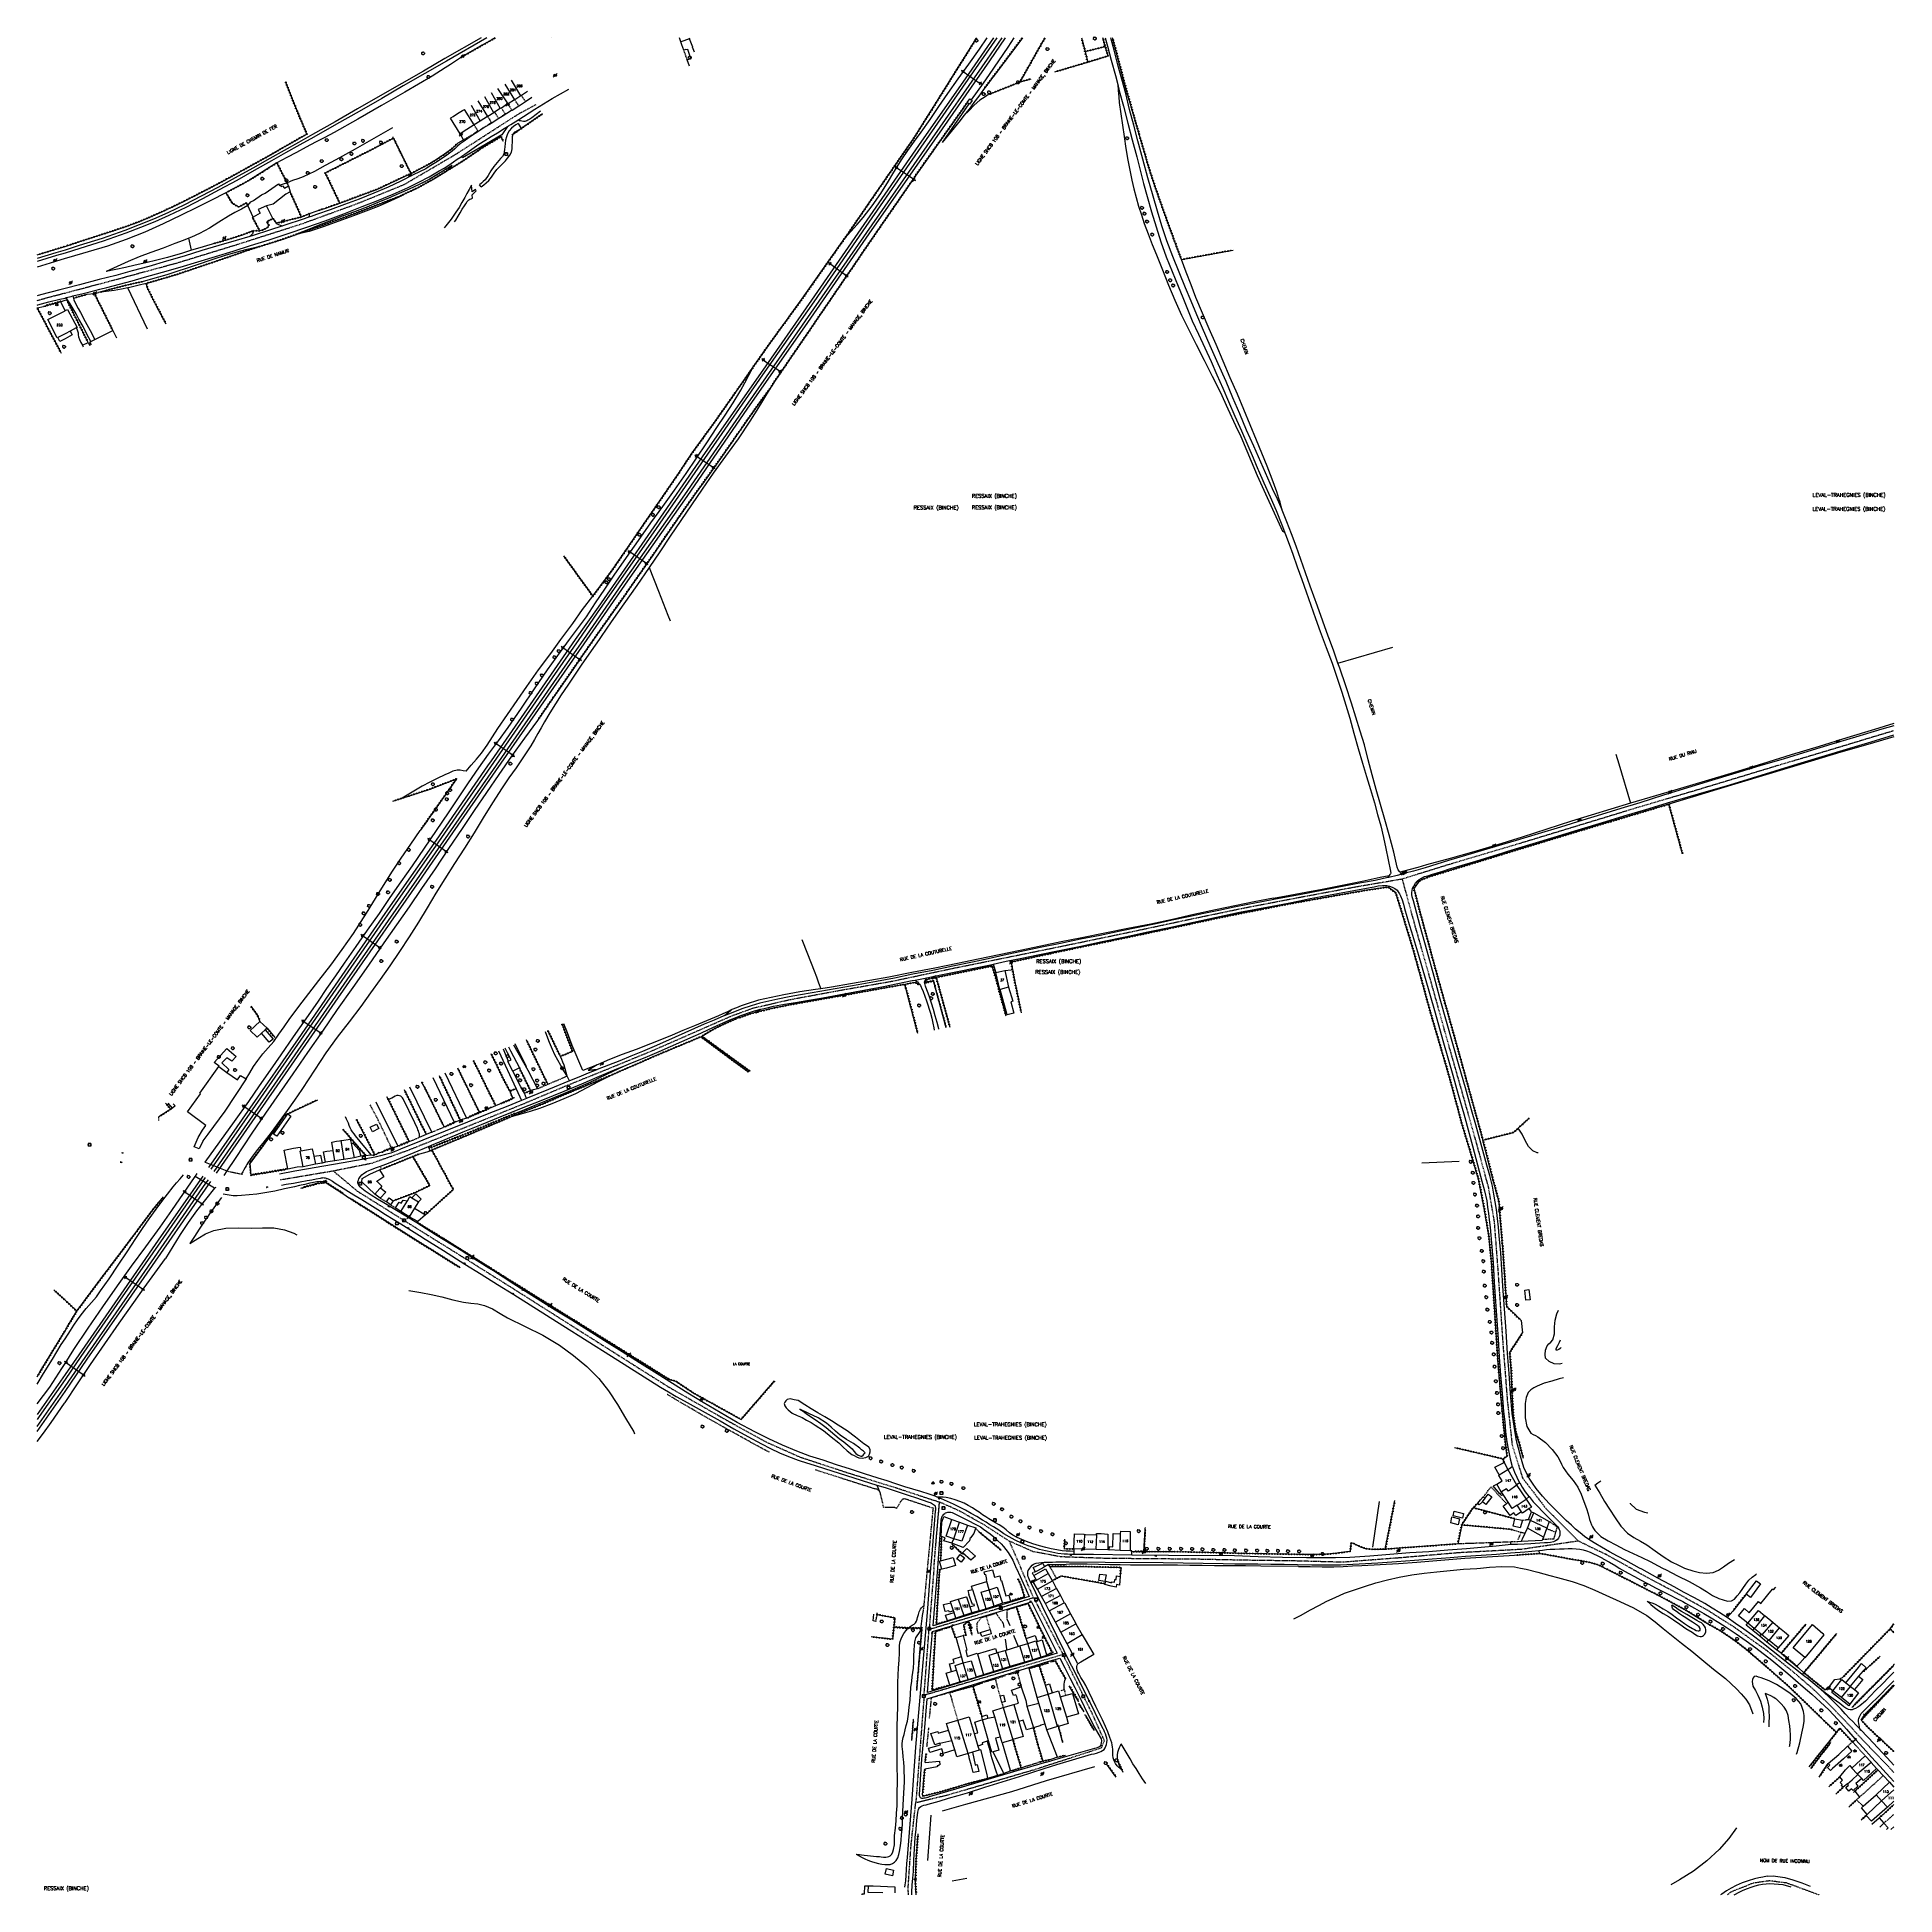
# Model space of a CAD drawing. Header units: millimetres. Extents: x 138000 to 139001, y 123000 to 124000.
import ezdxf
from ezdxf.enums import TextEntityAlignment as Align

# ---------------------------------------------------------------- set-up
doc = ezdxf.new("R2010")
doc.units = ezdxf.units.MM
doc.linetypes.add('DASHED', pattern=[0.75, 0.5, -0.25])
doc.layers.get('0').update_dxf_attribs({"linetype": 'CONTINUOUS'})
for name, color, linetype in [('W0001', 6, 'DASHED'), ('W0006', 2, 'CONTINUOUS'), ('W0008', 7, 'CONTINUOUS'), ('W0014', 7, 'CONTINUOUS'), ('W0017', 7, 'CONTINUOUS'), ('W0071', 7, 'CONTINUOUS'), ('W0101', 7, 'CONTINUOUS'), ('W0104', 1, 'CONTINUOUS'), ('W0112', 1, 'DASHED'), ('W0120', 7, 'CONTINUOUS'), ('W0211', 2, 'CONTINUOUS'), ('W0214', 2, 'CONTINUOUS'), ('W0220', 5, 'DASHED'), ('W0300', 7, 'CONTINUOUS'), ('W0303', 7, 'CONTINUOUS'), ('W0310', 3, 'CONTINUOUS'), ('W0322', 7, 'CONTINUOUS'), ('W0323', 7, 'CONTINUOUS'), ('W0330', 7, 'CONTINUOUS'), ('W0333', 7, 'CONTINUOUS'), ('W0401', 7, 'CONTINUOUS'), ('W0420', 7, 'CONTINUOUS'), ('W0473', 7, 'CONTINUOUS'), ('W0510', 5, 'CONTINUOUS'), ('W0610', 7, 'CONTINUOUS'), ('W0611', 7, 'CONTINUOUS'), ('W0700', 7, 'CONTINUOUS'), ('W0980', 7, 'CONTINUOUS'), ('W0982', 7, 'CONTINUOUS'), ('W0989', 7, 'CONTINUOUS'), ('W0991', 7, 'CONTINUOUS'), ('W1102', 7, 'CONTINUOUS')]:
    doc.layers.add(name, color=color, linetype=linetype)
doc.styles.get("Standard").update_dxf_attribs({"font": 'romans.shx', "width": 0.85})

# ---------------------------------------------------------------- blocks, each defined once
blk = doc.blocks.new('T473')
for p, q in [((-0.166667, 0.166667), (0.166667, -0.166667)), ((-0.166667, -0.166667), (0.166667, 0.166667)), ((0.500001, 0.500001), (1.000002, 1.000002)), ((-1.000002, -1.000002), (-0.500001, -0.500001))]:
    blk.add_line(p, q)
blk.add_ellipse((0, 0), major_axis=(0.471405, 0.471405), ratio=1, start_param=5.4977871438, end_param=11.780972451)
blk = doc.blocks.new('T420')
for p, q in [((0.7, 0.7), (-0.8, 0.7)), ((-0.8, 0.7), (-0.8, -0.8)), ((0.7, 0.7), (0.7, -0.8)), ((0.7, -0.8), (-0.8, -0.8))]:
    blk.add_line(p, q)
blk.add_ellipse((0, 0), major_axis=(-0.53, 0.53), ratio=1, start_param=3.926991, end_param=10.210176)
blk = doc.blocks.new('T300')
for p, q in [((-0.8, 0.5), (-0.9, 0.3)), ((-0.9, 0.3), (-0.9, 0.2)), ((-0.9, 0.2), (-0.7, 0.1)), ((-0.7, 0.6), (-0.8, 0.5)), ((-0.8, -0.1), (-0.7, 0.1)), ((-0.6, 0.7), (-0.7, 0.6)), ((-0.7, 0.1), (-0.7, 0.1)), ((-0.5, 0.7), (-0.6, 0.7)), ((-0.3, 0.6), (-0.5, 0.7)), ((-0.3, 0.6), (-0.2, 0.7)), ((-0.2, 0.6), (-0.3, 0.6)), ((-0.2, 0.7), (-0.1, 0.8)), ((-0.1, 0.8), (0.1, 0.8)), ((0.1, 0.8), (0.2, 0.7)), ((0.2, 0.7), (0.3, 0.6)), ((0.3, 0.6), (0.4, 0.5)), ((0.5, 0.5), (0.3, 0.5)), ((0.4, 0.5), (0.4, 0.5)), ((0.6, 0.4), (0.5, 0.5)), ((0.6, 0.4), (0.7, 0.3)), ((0.7, 0.3), (0.7, 0.2)), ((0.7, 0.2), (0.7, 0.1)), ((0.7, 0.1), (0.7, -0.2)), ((-0.8, -0.2), (-0.8, -0.1)), ((-0.7, -0.3), (-0.8, -0.2)), ((-0.8, -0.2), (-0.8, -0.2)), ((-0.7, -0.4), (-0.7, -0.3)), ((-0.5, -0.5), (-0.7, -0.4)), ((-0.4, -0.5), (-0.5, -0.5)), ((-0.4, -0.5), (-0.3, -0.5)), ((-0.3, -0.5), (-0.3, -0.4)), ((-0.3, -0.6), (-0.3, -0.5)), ((-0.3, -0.5), (-0.3, -0.5)), ((-0.2, -0.7), (-0.3, -0.6)), ((-0.1, -0.8), (-0.2, -0.7)), ((0.1, -0.8), (-0.1, -0.8)), ((0.2, -0.7), (0.1, -0.8)), ((0.3, -0.5), (0.2, -0.5)), ((0.3, -0.6), (0.2, -0.7)), ((0.2, -0.7), (0.2, -0.7)), ((0.5, -0.4), (0.3, -0.5)), ((0.3, -0.5), (0.3, -0.6)), ((0.3, -0.5), (0.3, -0.5)), ((0.6, -0.3), (0.5, -0.4)), ((0.7, -0.2), (0.6, -0.3)), ((0.6, -0.3), (0.6, -0.3))]:
    blk.add_line(p, q)
blk = doc.blocks.new('T303')
for p, q in [((-0.8, 0), (-0.3, 0.2)), ((-0.3, -0.2), (-0.8, 0)), ((-0.3, 0.2), (0, 0.8)), ((0, 0.8), (0.3, 0.2)), ((0.3, 0.2), (0.8, 0)), ((0.8, 0), (0.3, -0.2)), ((-0.5, -0.6), (-0.3, -0.2)), ((0, -0.3), (-0.5, -0.6)), ((0.6, -0.6), (0, -0.3)), ((0.3, -0.2), (0.6, -0.6))]:
    blk.add_line(p, q)
blk = doc.blocks.new('T401')
for p, q in [((-0.3, 0.3), (0, 0.3)), ((-0.3, -0.25), (-0.3, 0.3)), ((-0.3, 0.15), (0, 0.15)), ((-0.3, 0), (0, 0)), ((0, 0.3), (0, -0.25)), ((-0.3, -0.15), (0, -0.15)), ((-0.3, -0.25), (-0.3, -0.3)), ((-0.3, -0.3), (0, -0.3)), ((0, -0.3), (0, -0.25))]:
    blk.add_line(p, q)
blk = doc.blocks.new('T610')
for p, q in [((-0.500001, 0), (-1.000002, 0)), ((0, 0.500001), (0, 1.000002)), ((0.500001, 0), (1.000002, 0)), ((0, -0.500001), (0, -1.000002))]:
    blk.add_line(p, q)
blk.add_ellipse((0, 0), major_axis=(-0.353554, 0.353554), ratio=1, start_param=3.926990817, end_param=10.2101761242)
blk = doc.blocks.new('t323o')
at = {"color": 0, "linetype": 'Continuous'}
for radius in [0.25, 0.15]:
    blk.add_circle((0, 0), radius, dxfattribs=at)
blk = doc.blocks.new('t310o')
at = {"color": 0, "linetype": 'Continuous'}
for centre, start, end in [((-0.5, 0.4), 216.8699, 323.1304), ((0.5, -0.4), 36.8699, 143.1303)]:
    blk.add_arc(centre, 0.625, start, end, dxfattribs=at)
blk = doc.blocks.new('t322o')
at = {"color": 0, "linetype": 'Continuous'}
for radius in [0.25, 0.15]:
    blk.add_circle((0, 0), radius, dxfattribs=at)
blk = doc.blocks.new('t220o')
at = {"color": 0, "linetype": 'Continuous'}
for p, q in [((-0.25, 0.25), (0.25, 0.25)), ((-0.25, -0.25), (0.25, -0.25))]:
    blk.add_line(p, q, dxfattribs=at)

msp = doc.modelspace()

# ---------------------------------------------------------------- linework, layer by layer
at = {"layer": 'W0001'}
for points in [[(138015, 123862.6), (138041.8, 123869.7), (138076, 123879), (138108.2, 123888.9), (138143.2, 123900.1), (138172.8, 123910.9), (138197.6, 123921), (138225.3, 123937.2), (138259.7, 123959.3), (138268.8, 123964.2)], [(138000, 123858.6), (138008.8, 123861), (138015, 123862.6)], [(138735.1, 123547.1), (138762.2, 123555.5), (138798.2, 123566.2), (138828.7, 123575.5), (138861.5, 123585.5), (138898.4, 123596.4), (138938, 123608.4), (138977.8, 123620.3), (139000, 123627)], [(138159.4, 123389.9), (138180.4, 123394.1), (138200.1, 123401.1), (138231.2, 123413.6), (138262.4, 123426.2), (138284.2, 123435.4), (138307.2, 123444.7), (138331.3, 123454.6), (138352.8, 123464), (138374.2, 123473.4), (138385.5, 123477.5), (138404.9, 123482), (138429, 123486.5), (138460.4, 123492), (138493, 123498.9), (138525.6, 123505.5), (138555.5, 123511.6), (138588.2, 123518.4), (138620.5, 123525.3), (138649.7, 123531.4), (138681, 123537.4), (138711, 123543), (138735.1, 123547.1)], [(138735.1, 123547.1), (138742.6, 123519.8), (138750.2, 123493.1), (138758.1, 123464.8), (138767.3, 123432.4), (138775.2, 123404.4), (138781.5, 123381.2), (138784.7, 123362.5), (138786.8, 123335.1), (138789.3, 123298.1), (138791.8, 123266.1), (138794.4, 123242.2), (138800, 123224.5), (138812.7, 123207.9), (138830.1, 123190.5)], [(138131, 123385.1), (138159.4, 123389.9)], [(138159.4, 123389.9), (138172.4, 123379), (138199.3, 123362.1), (138227.6, 123344.5), (138255.7, 123326.9), (138283.3, 123309.4), (138307.3, 123294.2), (138326.4, 123282.1)], [(138326.4, 123282.1), (138340.6, 123273.2), (138368.5, 123257.2), (138392.1, 123244.1), (138411, 123235.7), (138438.4, 123226.7), (138462.3, 123219.3), (138486, 123211.5)], [(138483, 123176), (138484, 123188.5), (138486, 123211.5)], [(138523.5, 123190.5), (138510.4, 123199), (138496.8, 123206.7), (138486, 123211.5)], [(138830.1, 123190.5), (138799.3, 123186), (138765.7, 123184.2), (138734.5, 123181.5), (138703.1, 123179.1), (138677, 123179.8), (138649, 123180.2), (138620.1, 123180.8), (138601.2, 123180.9), (138574.4, 123181.2), (138551.4, 123182), (138536.4, 123184.8), (138523.5, 123190.5)], [(138523.5, 123190.5), (138529.8, 123176)], [(138858.1, 123176), (138845.5, 123183), (138830.1, 123190.5)], [(138483, 123176), (138481.8, 123161.1), (138480.4, 123143)], [(138536.6, 123160.1), (138529.8, 123176)], [(139000, 123065.8), (138997.2, 123068.9), (138983, 123083.6), (138974.9, 123092.5), (138966.6, 123101.1), (138957.3, 123110.1), (138946.1, 123119.8), (138931.7, 123131.4), (138913.9, 123144.2), (138899.6, 123153.3), (138883.2, 123162.4), (138863.9, 123172.7), (138858.1, 123176)], [(138477.7, 123107.6), (138480.4, 123143), (138506.2, 123150.7), (138536.6, 123160.1), (138552.5, 123129.5)], [(138477.7, 123107.6), (138552.5, 123129.5)], [(138574.8, 123083), (138568.2, 123097.7), (138552.5, 123129.5)], [(138477.7, 123107.6), (138473.2, 123049.7)], [(138473.2, 123049.7), (138490.6, 123053.9), (138536.9, 123067.4), (138565.5, 123076.7), (138573.2, 123079.2), (138574.8, 123083)], [(138469.3, 123000), (138469.1, 123003.8), (138470.7, 123026.9), (138473.2, 123049.7)], [(138910.3, 123000), (138912.4, 123001.7), (138924.5, 123006.5), (138932.9, 123007.7)], [(138932.9, 123007.7), (138941.9, 123006.6)], [(138941.9, 123006.6), (138959.8, 123000)]]:
    msp.add_lwpolyline(points, dxfattribs=at)
at = {"layer": 'W0006'}
for points in [[(138271.1, 123960.6), (138271.1, 123960.6), (138266.5, 123957), (138265.4, 123956.3), (138264.3, 123955.7), (138263.8, 123955.4), (138263.2, 123955.1), (138262.6, 123954.9), (138261.9, 123954.9), (138261.1, 123955.1), (138260.3, 123955.3), (138259.8, 123955.4), (138259.3, 123955.6), (138258.8, 123955.7)], [(138253.4, 123952.2), (138250.2, 123947.7), (138235.9, 123939.3), (138229.1, 123935.4), (138228.7, 123936.2)]]:
    msp.add_lwpolyline(points, dxfattribs=at)
at = {"layer": 'W0008'}
for points in [[(138266.4, 123967.9), (138266.4, 123967.9), (138263.1, 123965.5), (138260.4, 123963.8), (138259.5, 123963.2), (138255.8, 123960.9), (138255.5, 123960.8), (138250.5, 123957.7), (138248.6, 123956.5), (138245.6, 123954.6), (138244.8, 123954.1), (138241.7, 123952.2), (138237.8, 123949.7), (138234, 123947.2), (138231.9, 123945.8), (138229.9, 123944.4), (138227.9, 123942.9), (138226.4, 123941.6), (138225, 123940.3), (138223.6, 123939), (138220.7, 123936.9), (138217.7, 123934.9), (138214.7, 123932.9), (138213, 123931.8), (138211.2, 123930.7), (138209.4, 123929.5)], [(138224.3, 123933.2), (138226.3, 123934.6), (138228.3, 123935.9), (138228.7, 123936.2), (138228.8, 123936.3), (138230.3, 123937.3), (138232.8, 123939.1), (138235.3, 123940.9), (138237.9, 123942.7), (138241.2, 123944.8), (138244.6, 123946.8), (138248, 123948.8), (138251.6, 123951.1), (138253.4, 123952.2), (138253.9, 123952.6), (138255.2, 123953.4), (138258.8, 123955.7), (138268, 123961.6), (138277.3, 123967.4), (138286.3, 123972.4)], [(138015, 123859.9), (138015.7, 123860.1), (138018.3, 123860.7), (138019.2, 123861), (138024.7, 123862.3), (138031.1, 123864), (138033.7, 123864.6), (138037.5, 123865.6), (138044.3, 123867.4), (138051.1, 123869.2), (138057.9, 123871.1), (138067.5, 123873.8), (138077, 123876.6), (138086.5, 123879.4), (138096, 123882.3), (138105.5, 123885.2), (138114.9, 123888.2), (138125, 123891.3), (138135.2, 123894.6), (138145.2, 123898), (138155.2, 123901.5), (138165.2, 123905.3), (138175.1, 123909.1), (138183.4, 123912.4), (138191.7, 123915.8), (138199.8, 123919.5), (138205.5, 123922.3), (138211.1, 123925.2), (138216.6, 123928.4), (138219.2, 123929.9), (138221.7, 123931.5), (138224.3, 123933.2)], [(138209.4, 123929.5), (138202.6, 123926.2), (138195.9, 123922.8), (138189.1, 123919.6), (138181.3, 123916.3), (138173.4, 123913.2), (138165.5, 123910.2), (138157.9, 123907.4), (138150.4, 123904.8), (138147.5, 123903.8), (138146.4, 123903.5), (138142.8, 123902.2), (138134, 123899.3), (138132.3, 123898.7), (138125.2, 123896.4), (138116.3, 123893.5), (138114.5, 123893), (138107.2, 123890.8), (138097.9, 123888.1), (138088.7, 123885.4), (138079.2, 123882.5), (138069.6, 123879.7), (138060.1, 123876.9), (138051.2, 123874.5), (138042.3, 123872.1), (138033.4, 123869.8), (138022.8, 123867), (138015, 123865)], [(138015, 123865), (138012.3, 123864.3), (138001.8, 123861.6), (138000, 123861.1)], [(138000, 123856.1), (138000.3, 123856.2), (138006.3, 123857.8), (138012.3, 123859.2), (138015, 123859.9)], [(139000, 123629.6), (138993.5, 123627.7), (138979.3, 123623.4), (138966.5, 123619.6), (138953.7, 123615.7), (138940.9, 123611.8), (138927.8, 123607.9), (138914.8, 123604), (138901.7, 123600.1), (138888.9, 123596.1), (138876, 123592.1), (138863.1, 123588.1), (138852.9, 123585), (138842.6, 123581.8), (138832.4, 123578.7), (138820.5, 123575), (138808.5, 123571.4), (138796.6, 123567.8), (138784.4, 123564.2), (138772.3, 123560.6), (138760.2, 123557), (138753.9, 123555), (138747.5, 123553.1), (138741.2, 123551.3), (138736.8, 123550.1), (138734.9, 123549.6), (138734.4, 123549.5), (138732.4, 123549), (138728, 123547.9), (138727.5, 123547.8), (138720.6, 123546.3), (138713.2, 123544.9), (138705.8, 123543.5), (138692.8, 123541), (138679.9, 123538.5), (138666.9, 123536.1)], [(138760.2, 123552.3), (138774.8, 123556.7), (138789.4, 123561.1), (138792.1, 123562), (138804, 123565.6), (138817, 123569.5), (138830, 123573.5), (138843, 123577.4), (138854.7, 123581), (138866.4, 123584.5), (138878.1, 123588), (138889.2, 123591.3), (138900.4, 123594.5), (138911.6, 123597.8), (138923.8, 123601.5), (138936, 123605.3), (138948.2, 123609.1), (138961.4, 123613), (138974.5, 123617), (138987.7, 123620.9), (139000, 123624.7)], [(138794.4, 123259.2), (138793.6, 123270), (138792.8, 123280.8), (138791.9, 123291.5), (138791.1, 123303.6), (138790.3, 123315.6), (138789.4, 123327.7), (138788.9, 123336.7), (138788.3, 123345.8), (138787.5, 123354.9), (138787.1, 123359.6), (138786.6, 123364.3), (138786, 123369), (138785.3, 123373.2), (138784.6, 123377.4), (138783.8, 123381.6), (138782.4, 123387.3), (138780.8, 123393), (138779.2, 123398.8), (138777, 123406.7), (138774.8, 123414.7), (138772.6, 123422.7), (138769.3, 123434.5), (138765.9, 123446.3), (138762.5, 123458.2), (138759.1, 123470.3), (138755.7, 123482.4), (138752.4, 123494.5), (138748.7, 123508.1), (138744.9, 123521.6), (138741.2, 123535.2), (138740.9, 123536.4), (138740.6, 123537.5), (138740.4, 123538.7), (138740.4, 123539.8), (138740.5, 123540.8), (138740.8, 123541.9), (138741.2, 123542.9), (138741.8, 123543.9), (138742.4, 123544.9), (138743.3, 123545.9), (138744.4, 123546.8), (138745.5, 123547.5), (138747.2, 123548.3), (138749, 123548.8), (138750.9, 123549.4), (138754, 123550.4), (138757.1, 123551.3), (138760.2, 123552.3)], [(138184.9, 123392.4), (138189.3, 123394.1), (138193.6, 123395.8), (138197.9, 123397.6), (138205.2, 123400.6), (138212.1, 123403.6), (138212.4, 123403.7), (138219.7, 123406.8), (138229.5, 123410.9), (138239.4, 123414.9), (138249.3, 123419), (138260.8, 123423.6), (138272.4, 123428.2), (138283.9, 123432.8), (138293.3, 123436.8), (138302.8, 123440.8), (138312.2, 123444.8), (138316, 123446.3), (138319.8, 123447.9), (138327.4, 123451), (138335, 123454.1), (138341.1, 123456.8), (138347.2, 123459.5), (138353.3, 123462.2), (138357.5, 123464.1), (138361.6, 123466), (138365.8, 123467.9), (138369.4, 123469.6), (138373.1, 123471.2), (138376.9, 123472.7), (138378.4, 123473.3), (138380, 123473.9), (138383.2, 123475), (138386.4, 123476), (138389.8, 123476.9), (138393.2, 123477.7), (138396.6, 123478.5), (138402.5, 123479.6), (138408.5, 123480.6), (138414.5, 123481.6), (138423.2, 123483.1), (138431.8, 123484.7), (138440.4, 123486.3), (138455.9, 123489.2), (138471.3, 123492.3), (138472.9, 123492.6), (138479.2, 123493.9), (138486.7, 123495.4), (138495.6, 123497.3), (138504.5, 123499.1), (138513.4, 123500.9), (138514.9, 123501.2), (138521.9, 123502.7), (138530.4, 123504.4), (138538.9, 123506.2), (138550.5, 123508.5), (138562.1, 123510.9), (138573.6, 123513.4), (138585.9, 123515.9), (138598.2, 123518.5), (138610.5, 123521.1), (138622.8, 123523.8), (138635.2, 123526.5), (138647.6, 123529.1), (138656.3, 123530.8), (138665.1, 123532.4), (138673.8, 123534.1)], [(138666.9, 123536.1), (138659.5, 123534.7), (138652.1, 123533.3), (138644.6, 123531.8), (138636.4, 123530.1), (138628.3, 123528.4), (138620.1, 123526.7), (138611.3, 123524.8), (138602.6, 123522.9), (138593.8, 123521.1), (138583.2, 123518.9), (138572.6, 123516.7), (138562, 123514.6), (138551.1, 123512.3), (138540.2, 123510.1), (138529.3, 123507.8), (138520.8, 123506), (138512.2, 123504.1), (138503.7, 123502.3), (138493.1, 123500.1), (138482.4, 123497.8), (138471.7, 123495.7), (138461.8, 123493.7), (138452, 123491.8), (138442.1, 123490), (138433.9, 123488.6), (138425.6, 123487.2), (138417.4, 123485.8), (138411.2, 123484.7), (138405, 123483.6), (138398.9, 123482.3), (138394.1, 123481.2), (138389.2, 123480.1), (138384.5, 123478.7), (138379.6, 123477.1), (138374.7, 123475.2), (138370.1, 123473.4), (138369.9, 123473.3), (138364.6, 123471.1), (138359.3, 123468.8), (138354, 123466.5), (138348.8, 123464.2), (138343.6, 123461.9), (138338.5, 123459.6), (138332.3, 123456.9), (138326.1, 123454.2), (138319.8, 123451.6), (138313.8, 123449.2), (138307.7, 123446.8), (138301.6, 123444.4), (138301.4, 123444.3), (138296.7, 123442.4), (138291.7, 123440.4), (138286.8, 123438.4)], [(138673.8, 123534.1), (138679.8, 123535.3), (138685.7, 123536.5), (138691.6, 123537.7), (138700.4, 123539.3), (138709.2, 123540.9), (138718, 123542.5), (138720.1, 123542.9), (138722.3, 123543.3), (138724.5, 123543.5), (138725.7, 123543.5), (138727, 123543.5), (138728.3, 123543.2), (138729.8, 123542.7), (138731.2, 123542), (138732.4, 123541), (138733.1, 123540.1), (138733.7, 123539.1), (138734.2, 123538), (138735.1, 123535.8), (138735.8, 123533.5), (138736.5, 123531.1)], [(138736.5, 123531.1), (138739, 123522.6), (138740.2, 123518.6), (138743.9, 123506.1), (138747.6, 123493.6), (138752.5, 123476.2), (138757.5, 123458.8), (138762.4, 123441.4), (138765.4, 123431), (138768.4, 123420.5), (138771.3, 123410), (138773.1, 123403.3), (138774.9, 123396.5), (138776.7, 123389.7), (138778.1, 123384.4), (138779.5, 123379.2), (138780.7, 123373.8), (138781.2, 123370.4), (138781.7, 123366.9), (138782.1, 123363.5), (138782.6, 123359.3), (138783, 123355.2), (138783.3, 123351), (138784.2, 123340.5), (138784.8, 123330), (138785.5, 123319.5), (138786.1, 123309.5), (138786.8, 123299.5), (138787.5, 123289.6), (138788.2, 123279.8), (138789, 123270), (138789.8, 123260.2), (138790.4, 123254.8), (138790.9, 123249.3), (138791.6, 123243.9), (138792.4, 123239.3), (138793.3, 123234.8), (138794.5, 123230.6)], [(138453, 123224.4), (138445.6, 123226.8), (138438.1, 123229.2), (138430.6, 123231.6), (138423.4, 123234), (138416.2, 123236.3), (138409.1, 123238.9), (138401.5, 123242.1), (138394, 123245.6), (138386.5, 123249.3), (138377.1, 123254.4), (138367.8, 123259.7), (138358.7, 123265.1), (138350.4, 123270.2), (138342.2, 123275.3), (138334, 123280.5), (138324.5, 123286.4), (138315, 123292.4), (138305.5, 123298.3), (138296.7, 123303.9), (138287.9, 123309.4), (138279, 123314.9), (138267.9, 123321.9), (138256.8, 123328.9), (138245.7, 123336), (138243.3, 123337.5), (138237, 123341.4), (138228.3, 123346.9), (138219.5, 123352.4), (138214.5, 123355.5), (138209.5, 123358.6), (138204.4, 123361.8)], [(138863, 123176), (138855.6, 123180), (138851.2, 123182.4), (138846.8, 123184.7), (138842.5, 123187.2), (138839.4, 123189), (138836.3, 123191), (138833.4, 123193), (138831, 123194.9), (138828.6, 123197), (138826.3, 123199), (138823.5, 123201.6), (138820.8, 123204.3), (138818.1, 123207), (138814.3, 123210.8), (138810.7, 123214.7), (138807.4, 123218.8), (138805.4, 123221.6), (138803.5, 123224.4), (138801.9, 123227.4), (138800.7, 123230.2), (138799.8, 123233.2), (138798.9, 123236.2), (138798.1, 123239.3), (138797.3, 123242.4), (138796.6, 123245.6), (138795.8, 123250.1), (138795.1, 123254.7), (138794.4, 123259.2)], [(138558.4, 123183.2), (138556.7, 123183.3), (138554.9, 123183.4), (138553.2, 123183.5), (138549.8, 123183.9), (138546.4, 123184.5), (138543.1, 123185.2), (138539.9, 123186), (138536.8, 123187), (138533.7, 123188), (138530.2, 123189.4), (138526.8, 123191), (138523.5, 123192.7), (138520.7, 123194.4), (138517.9, 123196.3), (138515.1, 123198.1), (138513.1, 123199.3), (138511.1, 123200.6), (138509.1, 123201.8), (138506.1, 123203.7), (138503, 123205.4), (138500, 123207.1), (138496.8, 123208.8), (138493.6, 123210.4), (138490.3, 123211.9), (138487, 123213.3), (138484.7, 123214.2), (138483.7, 123214.6), (138480.4, 123215.7), (138476, 123217.2), (138471.6, 123218.5), (138467.3, 123219.8), (138462.5, 123221.3), (138457.8, 123222.9), (138453, 123224.4)], [(138452.2, 123220.7), (138456.7, 123219.3)], [(138456.7, 123219.3), (138461, 123217.9), (138465.3, 123216.5), (138469.6, 123215.1), (138473.1, 123213.9), (138476.6, 123212.7), (138480.2, 123211.5), (138480.9, 123211.2), (138481.6, 123210.9), (138482.3, 123210.6), (138482.8, 123210.2), (138483.3, 123209.8), (138483.6, 123209.4), (138483.7, 123209), (138483.8, 123208.5), (138483.8, 123208.1), (138483.8, 123207.6), (138483.8, 123207.1), (138483.7, 123206.7)], [(138483.7, 123206.7), (138481.9, 123183.4), (138481.2, 123176)], [(138485, 123176), (138486.9, 123201.8)], [(138793.8, 123188.6), (138785.8, 123187.8), (138777.8, 123187.1), (138769.8, 123186.4), (138759.7, 123185.6), (138749.5, 123184.8), (138739.3, 123184.1), (138728.5, 123183.2), (138717.7, 123182.3), (138707, 123181.7), (138699.2, 123181.5), (138691.4, 123181.4), (138683.6, 123181.4), (138670.7, 123181.6), (138657.7, 123182), (138644.8, 123182.5)], [(138808.8, 123185.4), (138810.8, 123185.6), (138812.9, 123185.9), (138814.9, 123186.1), (138817.4, 123186.2), (138819.9, 123186.3), (138822.4, 123186.4), (138824.6, 123186.5), (138826.7, 123186.5), (138828.9, 123186.4), (138830.8, 123186.1), (138832.6, 123185.7), (138834.4, 123185.2), (138836.4, 123184.5), (138838.3, 123183.7), (138840.2, 123182.8), (138843.1, 123181.3), (138843.5, 123181), (138846.9, 123179.1), (138850.3, 123177.1), (138852.1, 123176)], [(138481.2, 123176), (138479.3, 123152.1), (138476.6, 123121), (138473.1, 123079.5), (138471.1, 123051.5), (138468.5, 123020.1), (138468.3, 123016.9), (138468.1, 123013.7), (138467.8, 123010.5), (138467.8, 123009.5), (138467.7, 123008.6), (138467.6, 123007.6), (138467.5, 123006.5), (138467.3, 123005.4), (138467.1, 123004.2)], [(138482.6, 123144.9), (138485, 123176)], [(138644.8, 123182.5), (138609.3, 123182.8), (138589.5, 123183)], [(138852.1, 123176), (138853.6, 123175.1), (138856.9, 123173.3), (138860.3, 123171.5), (138863.6, 123169.7), (138867.7, 123167.5), (138871.9, 123165.2), (138876, 123163.1), (138879.5, 123161.3), (138882.9, 123159.6), (138886.3, 123157.9)], [(138910.2, 123149.4), (138906.2, 123151.9), (138902.2, 123154.4), (138898.2, 123156.8), (138892.7, 123159.9), (138887.1, 123162.9), (138881.6, 123165.9), (138879.4, 123167.1), (138872.9, 123170.6), (138864.2, 123175.3), (138863, 123176)], [(138482.3, 123141.8), (138503.4, 123148.1), (138535.5, 123157.8)], [(138534.3, 123160.7), (138482.6, 123144.9)], [(138886.3, 123157.9), (138887.7, 123157.1), (138892.7, 123154.3), (138897.6, 123151.5), (138901.6, 123149.1), (138905.7, 123146.7), (138909.7, 123144.2), (138915.1, 123140.6), (138920.4, 123136.8), (138925.7, 123133), (138934.3, 123126.3), (138942.8, 123119.2), (138951.1, 123112), (138955.8, 123108), (138960.5, 123103.8), (138965, 123099.6), (138969.8, 123094.5), (138974.4, 123089.3), (138979, 123084), (138979.3, 123083.7)], [(138451.7, 123147.2), (138450.3, 123147.6), (138450.7, 123151.1)], [(138479.5, 123108.9), (138480.8, 123124.5), (138482.3, 123141.8)], [(138479.3, 123105.6), (138496.7, 123111), (138514.2, 123116.4), (138531.7, 123121.7), (138538.1, 123123.6), (138544.4, 123125.6), (138550.8, 123127.5)], [(138549.4, 123130.2), (138479.5, 123108.9)], [(138574.2, 123089.3), (138565.7, 123106.5), (138557.2, 123123.1)], [(139000, 123069.8), (138996.4, 123073.7), (138991.3, 123079.1), (138986.3, 123084.5), (138981.6, 123089.4), (138981.1, 123089.9), (138979.5, 123091.6), (138977.8, 123093.3), (138976.1, 123095), (138973.8, 123097.5), (138971.6, 123099.9), (138969.2, 123102.3), (138967.1, 123104.5), (138964.9, 123106.6), (138962.7, 123108.7), (138960.4, 123110.7), (138959.6, 123111.5), (138956.3, 123114.1), (138953.1, 123116.8), (138952.2, 123117.4), (138951.4, 123118.1), (138950.6, 123118.7)], [(138477.9, 123088), (138479.3, 123105.6)], [(138475.2, 123054), (138476.5, 123073.1), (138477.9, 123088)], [(138549.1, 123070.1), (138567.9, 123075.7), (138569.2, 123076), (138570.6, 123076.3), (138571.9, 123076.8), (138572.9, 123077.2), (138573.8, 123077.7), (138574.6, 123078.3), (138575.2, 123079.1), (138575.6, 123080), (138575.9, 123081), (138576.1, 123082.1), (138576.2, 123083.3), (138576.1, 123084.4), (138575.8, 123085.5), (138575.4, 123086.7), (138574.9, 123087.8), (138574.7, 123088.3), (138574.5, 123088.8), (138574.2, 123089.3)], [(138573.4, 123083), (138573.3, 123084.1)], [(138548.3, 123072.8), (138567.1, 123078.3)], [(138567.1, 123078.3), (138569.7, 123079)], [(138569.7, 123079), (138571, 123079.4)], [(138571, 123079.4), (138572.1, 123079.9)], [(138572.1, 123079.9), (138572.9, 123080.5)], [(138572.9, 123080.5), (138573, 123080.9)], [(138573, 123080.9), (138573.3, 123081.9)], [(138573.3, 123081.9), (138573.4, 123083)], [(138474.3, 123044.5), (138474.5, 123045.2), (138474.6, 123045.9), (138474.8, 123046.5), (138475.3, 123047), (138475.9, 123047.5), (138476.6, 123047.9), (138477.6, 123048.3), (138478.8, 123048.5), (138479.9, 123048.8), (138481.9, 123049.3), (138483.8, 123049.9), (138485.8, 123050.5), (138490.9, 123052), (138496, 123053.5), (138501.1, 123055), (138510.4, 123057.9), (138519.7, 123060.8), (138529, 123063.8), (138535.7, 123065.9), (138542.4, 123068), (138549.1, 123070.1)], [(138527.7, 123066.7), (138494.6, 123056.9)], [(138543.6, 123071.4), (138527.7, 123066.7)], [(138543.6, 123071.4), (138548.3, 123072.8)], [(138494.6, 123056.9), (138480.4, 123052.7), (138479.7, 123052.5), (138479, 123052.3), (138478.2, 123052.1), (138477.6, 123052), (138477, 123051.9), (138476.5, 123051.9), (138476.1, 123052.1), (138475.8, 123052.3), (138475.6, 123052.6), (138475.4, 123053), (138475.3, 123053.5), (138475.2, 123054)], [(138471, 123000), (138471.1, 123001.5), (138471.3, 123005.2), (138471.6, 123008.9), (138471.9, 123012.6), (138472.2, 123018.7), (138472.5, 123024.8), (138472.9, 123030.9), (138473.4, 123035.4), (138473.8, 123040), (138474.3, 123044.5)], [(138931.8, 123010.1), (138929.5, 123009.6), (138927.2, 123009.2), (138924.9, 123008.6), (138921.5, 123007.6), (138918.2, 123006.4), (138915, 123005), (138912.4, 123003.6), (138909.8, 123002.1), (138907.4, 123000.4), (138906.7, 123000)], [(138914, 123000), (138914.3, 123000.2), (138916.6, 123001.4), (138918.8, 123002.5), (138921.2, 123003.5), (138923.2, 123004.2), (138925.3, 123004.9), (138927.3, 123005.4), (138929.3, 123005.7), (138931.2, 123005.9), (138933.1, 123006.1)], [(138931.8, 123010.1), (138934.9, 123010.2)], [(138933.1, 123006.1), (138940.1, 123005.5)], [(138934.9, 123010.2), (138941.2, 123009.3)], [(138940.1, 123005.5), (138944.5, 123004.3)], [(138941.2, 123009.3), (138945.6, 123008.1)], [(138945.6, 123008.1), (138950.5, 123006.4)], [(138950.5, 123006.4), (138954.9, 123004.6)]]:
    msp.add_lwpolyline(points, dxfattribs=at)
at = {"layer": 'W0014'}
for points in [[(138286.8, 123438.4), (138275.4, 123433.7), (138264, 123429), (138263.5, 123428.8), (138260.8, 123427.7), (138252.6, 123424.3), (138245.6, 123421.6), (138238.7, 123418.9), (138231.8, 123416.1), (138219.8, 123411.3), (138207.8, 123406.4), (138195.7, 123401.5), (138194, 123400.8), (138192.2, 123400.1), (138190.4, 123399.4), (138187.7, 123398.6), (138184.9, 123397.9), (138182.1, 123397.3)], [(138269.5, 123434), (138265.7, 123433.1)], [(138286.8, 123438.4), (138285.4, 123440.8), (138282.6, 123439.6)], [(138243.7, 123423.6), (138249.2, 123425.9)], [(138231.2, 123418.3), (138227.9, 123417.1), (138224.8, 123416)], [(138212.6, 123410.7), (138209.6, 123409.5), (138205.8, 123407.9)], [(138182.1, 123397.3), (138175, 123396), (138167.8, 123394.7), (138160.7, 123393.4), (138153.4, 123392.2), (138146.1, 123391), (138138.8, 123389.7), (138130.5, 123388.1), (138130.5, 123388.1)], [(138155.3, 123394.5), (138153.5, 123394.1)], [(138176.9, 123398.2), (138179.9, 123398.5)], [(138185.1, 123399.8), (138184.3, 123399.6)], [(138190.9, 123402.2), (138194.2, 123403.2)], [(138155.4, 123383.7), (138154.5, 123383.9), (138153.6, 123384), (138152.7, 123384.1), (138150.7, 123384), (138148.8, 123383.6), (138146.8, 123383.2), (138144.1, 123382.6), (138141.3, 123381.9), (138138.6, 123381.2), (138133.3, 123380.1), (138128, 123379), (138122.6, 123378.1), (138118.4, 123377.4), (138114.2, 123376.9), (138110, 123376.6), (138107.8, 123376.5), (138105.6, 123376.5), (138103.4, 123376.7), (138102.4, 123376.9), (138101.3, 123377.1), (138100.2, 123377.4)], [(138131.6, 123382.2), (138134.2, 123382.7), (138138, 123383.3), (138141.7, 123384), (138145.5, 123384.7), (138147.9, 123385.1), (138150.3, 123385.6), (138152.6, 123386), (138153.1, 123386.1), (138153.6, 123386.2), (138154, 123386.3), (138154.5, 123386.2), (138155.1, 123386.2), (138155.6, 123386), (138156.2, 123385.8), (138156.8, 123385.5), (138157.5, 123385.2), (138159, 123384.3), (138160.5, 123383.3), (138161.9, 123382.4), (138164.8, 123380.6), (138167.7, 123378.8), (138170.5, 123377), (138174.9, 123374.4), (138179.2, 123371.7), (138183.5, 123369), (138187.6, 123366.4), (138191.8, 123363.8), (138195.9, 123361.3)], [(138204.4, 123361.8), (138198.5, 123365.4), (138192.6, 123369), (138186.7, 123372.7), (138183.3, 123374.7), (138179.9, 123376.8), (138176.6, 123379), (138175.7, 123379.6), (138174.8, 123380.3), (138174, 123381), (138173.5, 123381.7), (138173, 123382.5), (138172.8, 123383.3), (138172.8, 123384.1), (138173, 123384.9), (138173.2, 123385.6), (138173.9, 123386.7), (138174.8, 123387.7), (138175.8, 123388.5), (138176.6, 123389), (138177.4, 123389.5), (138178.3, 123389.9), (138180.4, 123390.8), (138182.7, 123391.6), (138184.9, 123392.4)], [(138185.6, 123390.8), (138184.3, 123390.5)], [(138164.7, 123377.7), (138168.3, 123375.2)], [(138195.9, 123361.3), (138207.4, 123354.1), (138207.6, 123353.9), (138218.8, 123346.9), (138230.3, 123339.7), (138239.1, 123334.2), (138247.9, 123328.7), (138256.7, 123323.2), (138283.1, 123306.6), (138309.4, 123290), (138335.8, 123273.4)], [(138204.7, 123362.2), (138204.4, 123361.8)], [(138335.8, 123273.4), (138340, 123270.9), (138344.2, 123268.4), (138348.4, 123266), (138354.9, 123262.4), (138361.4, 123258.8), (138367.9, 123255.2), (138375.3, 123251), (138382.7, 123246.8), (138390.2, 123242.8), (138394.9, 123240.4), (138399.8, 123238.1), (138404.7, 123236), (138409.8, 123234.1), (138414.9, 123232.5), (138415.6, 123232.2), (138452.2, 123220.7)], [(138793, 123229.6), (138794.5, 123230.6)], [(138794.5, 123230.6), (138794.6, 123230.4), (138795.6, 123227.6), (138796.9, 123224.9), (138798.2, 123222.3), (138798.5, 123221.8), (138799.8, 123219.6), (138801.5, 123217), (138803.4, 123214.5), (138803.5, 123214.5), (138805.8, 123211.7), (138808.3, 123209.1), (138810.8, 123206.4), (138813.4, 123203.7), (138816.1, 123201), (138818.8, 123198.4)], [(138452.2, 123220.7), (138453.7, 123217.2)], [(138461.9, 123208.5), (138457, 123208.5)], [(138486.9, 123201.8), (138487.1, 123202.6), (138487.3, 123203.3), (138487.5, 123203.9), (138487.9, 123204.5), (138488.3, 123205), (138488.8, 123205.4), (138489.3, 123205.7), (138489.9, 123205.9), (138490.5, 123206), (138491, 123206.1), (138491.6, 123206.1), (138492.1, 123206.1), (138492.8, 123205.9), (138493.6, 123205.5), (138494.3, 123205.2), (138495.7, 123204.5), (138497.2, 123203.8), (138498.6, 123203), (138501.7, 123201.4), (138504.9, 123199.8), (138508, 123198.1)], [(138804.9, 123206.3), (138803.5, 123208)], [(138487.3, 123200.7), (138486.8, 123200.6)], [(138508, 123198.1), (138509.7, 123196.9), (138511.5, 123195.7), (138513.2, 123194.4), (138515.3, 123192.7), (138517.3, 123190.9), (138519.2, 123189), (138520.5, 123187.5), (138521.8, 123185.9), (138523, 123184.3), (138525.5, 123180.2), (138527.3, 123176)], [(138818.8, 123198.4), (138819.2, 123197.8), (138819.5, 123197.3), (138819.8, 123196.8), (138820, 123196), (138820.1, 123195.2), (138820.1, 123194.4), (138820, 123193.6), (138819.8, 123192.8), (138819.4, 123192), (138818.7, 123191.2), (138817.7, 123190.6), (138816.6, 123190.1), (138815.1, 123189.7), (138813.4, 123189.6), (138811.8, 123189.6), (138809.3, 123189.4), (138806.8, 123189.2), (138804.4, 123189), (138800.9, 123188.9), (138797.3, 123188.7), (138793.8, 123188.6)], [(138817.8, 123195.3), (138817.4, 123193.8)], [(138558.3, 123186.4), (138558.4, 123184.9), (138558.4, 123183.2)], [(138577.4, 123185.6), (138576.6, 123185.7)], [(138589.5, 123183), (138589.6, 123185), (138589.6, 123185.2), (138588.6, 123185.3)], [(138678.8, 123177.9), (138686.5, 123177.8), (138694.3, 123177.7), (138702, 123177.8), (138712.1, 123178.2), (138722.1, 123178.8), (138732.2, 123179.5), (138741.8, 123180.2), (138751.4, 123181), (138761, 123181.7), (138769.3, 123182.3), (138777.7, 123182.9), (138786, 123183.5), (138793.6, 123184.1), (138801.2, 123184.8), (138808.8, 123185.4)], [(138793.8, 123188.6), (138793.6, 123190)], [(138799.3, 123190.3), (138797.4, 123190.1)], [(138808.8, 123185.4), (138808.9, 123183.8)], [(138527.3, 123176), (138527.4, 123175.8), (138529.4, 123171.4), (138531, 123167.8), (138532.7, 123164.3), (138534.3, 123160.7)], [(138534.4, 123169.7), (138534.1, 123170.5), (138533.8, 123171.3), (138533.5, 123172.2), (138533.5, 123172.7), (138533.5, 123173.3), (138533.6, 123173.8), (138533.8, 123174.6), (138534.2, 123175.3), (138534.6, 123175.9), (138534.7, 123176)], [(138534.7, 123176), (138535.2, 123176.7), (138535.9, 123177.5), (138536.7, 123178.1), (138538, 123178.6), (138539.4, 123178.8), (138540.9, 123178.9), (138542.3, 123179.1), (138543.7, 123179.1), (138545.2, 123179.2), (138546.9, 123179.2), (138548.6, 123179.3), (138550.3, 123179.3), (138552.1, 123179.3), (138553.8, 123179.3), (138555.6, 123179.4)], [(138544.7, 123177.9), (138542.6, 123176.7)], [(138545.4, 123176.9), (138544.7, 123177.9), (138554.2, 123177.9)], [(138659.1, 123177), (138650.8, 123177.1), (138642.4, 123177.1), (138634.1, 123177.2), (138627.4, 123177.3), (138620.8, 123177.4), (138614.2, 123177.5), (138607.7, 123177.5), (138601.1, 123177.5), (138594.6, 123177.6), (138588.9, 123177.6), (138583.3, 123177.7), (138577.7, 123177.7), (138571.6, 123177.9), (138565.6, 123178.1), (138559.5, 123178.1), (138557.8, 123178), (138556, 123178), (138554.2, 123177.9)], [(138555.6, 123179.4), (138575.3, 123179.2), (138606.5, 123178.9), (138638.7, 123178.4)], [(138589.5, 123183), (138568.9, 123183.2), (138558.4, 123183.2)], [(138638.7, 123178.4), (138645, 123178.3), (138651.2, 123178.3), (138657.4, 123178.2), (138664.5, 123178.1), (138671.6, 123178), (138678.8, 123177.9)], [(138679.3, 123176.9), (138659.1, 123177)], [(138679.3, 123176.9), (138685.6, 123176.8), (138692, 123176.7), (138698.4, 123176.7), (138703.4, 123176.9), (138708.4, 123177.1), (138713.4, 123177.3), (138723.3, 123177.9), (138733.2, 123178.4), (138743, 123179.1), (138751.7, 123179.8), (138760.3, 123180.6), (138769, 123181.3), (138777.9, 123181.9), (138786.8, 123182.4), (138795.7, 123182.9)], [(138557.2, 123123.1), (138557.1, 123123.3), (138541.2, 123155.7), (138534.4, 123169.7)], [(138535.5, 123157.8), (138549.4, 123130.2)], [(138913.2, 123152.8), (138910.2, 123149.4)], [(138950.6, 123118.7), (138946.8, 123121.7), (138943, 123124.6), (138939.3, 123127.6), (138934.1, 123131.7), (138928.9, 123135.8), (138923.7, 123139.8), (138919.2, 123143.1), (138914.7, 123146.2), (138910.2, 123149.4)], [(138937.7, 123133), (138936.7, 123132), (138931.6, 123136.1), (138927.8, 123139.3), (138924, 123142.4), (138920.5, 123145.2), (138921.3, 123146.3)], [(138550.8, 123127.5), (138553.5, 123122.2), (138556.2, 123116.9), (138558.9, 123111.6), (138562.3, 123104.9), (138565.6, 123098.1), (138568.9, 123091.4)], [(138939.3, 123130.2), (138936.7, 123132)], [(138948.4, 123122.5), (138951.5, 123119.6)], [(138951.5, 123119.6), (138950.6, 123118.7)], [(138976.2, 123102.6), (138975.7, 123101.8), (138966.6, 123108.9), (138967.2, 123109.9)], [(138573.3, 123084.1), (138568.9, 123091.4)], [(138979.7, 123080.2), (138977.7, 123082.4), (138979.3, 123083.7)], [(138979.3, 123083.7), (138983.5, 123079.1), (138987.9, 123074.2), (138992.5, 123069.3), (138995.9, 123065.5), (138998, 123063.2), (139000, 123061.1)], [(138990.7, 123068.1), (138991.4, 123067.3), (138994.3, 123064.2), (138997.6, 123060.6)]]:
    msp.add_lwpolyline(points, dxfattribs=at)
at = {"layer": 'W0017'}
for points in [[(138276.8, 124000), (138276.8, 124000)], [(138229.7, 123945.1), (138227.9, 123948.4)], [(138127, 123902.7), (138123.6, 123909.6)], [(138012.5, 123857.9), (138015, 123853)], [(138028.9, 123836.4), (138026.8, 123840.5), (138024.7, 123844.5), (138022.5, 123848.5), (138021, 123851.3), (138019.4, 123854.1), (138017.8, 123856.8), (138017.1, 123857.9), (138016.4, 123859), (138015.7, 123860.1)], [(138019.2, 123861), (138019.4, 123860.3), (138019.6, 123859.6), (138019.8, 123858.9), (138020.8, 123856.6), (138022.1, 123854.3), (138023.3, 123852.1), (138025.9, 123847.2), (138028.5, 123842.4), (138031.1, 123837.5)], [(138021.1, 123843.8), (138021.4, 123843.3), (138021.6, 123842.8), (138021.8, 123842.2), (138022, 123841.2), (138022.1, 123840.1), (138022.2, 123839), (138022.8, 123837.5), (138023.6, 123836), (138024.4, 123834.5)], [(138485.6, 123466.1), (138485.6, 123466.3), (138484.7, 123469.8), (138483.7, 123473.3), (138482.7, 123476.7), (138481.7, 123480.1), (138480.6, 123483.5), (138479.9, 123485.5), (138479.2, 123487.4), (138478.5, 123489.4), (138478.3, 123490.1), (138478, 123490.8), (138477.9, 123491.5), (138478, 123492), (138478.2, 123492.4), (138478.4, 123492.9), (138478.7, 123493.2), (138478.9, 123493.6), (138479.2, 123493.9)], [(138514.9, 123501.2), (138516.3, 123496.7)], [(138472.9, 123492.6), (138473.5, 123492.1), (138474.1, 123491.6), (138474.7, 123491), (138475.1, 123490.5), (138475.2, 123490.4), (138475.7, 123489.6), (138476.1, 123488.8), (138476.3, 123488.4), (138477.2, 123486.4), (138478.1, 123483.9), (138478.9, 123481.4), (138479.7, 123479.2), (138480.4, 123477), (138481.1, 123474.8), (138481.8, 123472.1), (138482.4, 123469.4), (138483, 123466.8), (138483.2, 123465.6)], [(138285.4, 123440.8), (138284.3, 123442.7), (138283.1, 123444.7), (138282, 123446.6), (138280.5, 123449.5), (138278.9, 123452.3), (138277.5, 123455.2), (138275.9, 123459), (138274.5, 123462.8), (138273.7, 123464.8)], [(138248.5, 123454.5), (138258, 123434.1), (138260.8, 123427.7)], [(138250.9, 123455.5), (138253.7, 123448.9)], [(138256.6, 123457.8), (138264.2, 123444.1), (138269.5, 123434)], [(138212.6, 123410.7), (138200.7, 123434.9)], [(138224.8, 123416), (138213.2, 123440)], [(138219.5, 123442.6), (138231.2, 123418.3)], [(138260.5, 123435.1), (138256.2, 123443.6)], [(138182.4, 123427.1), (138194.2, 123403.2)], [(138197.2, 123428.7), (138196.7, 123429.2), (138196.3, 123429.7), (138195.8, 123430.1), (138195.2, 123430.3), (138194.5, 123430.4), (138193.8, 123430.4), (138192.8, 123430.1), (138191.9, 123429.6), (138191, 123429.1), (138190.4, 123428.8), (138189.8, 123428.4), (138189.2, 123428.1)], [(138204.8, 123412.7), (138203.4, 123415.7), (138197.2, 123428.7)], [(138263.5, 123428.8), (138262.5, 123431.7)], [(138179.9, 123398.5), (138171.5, 123408.7), (138170.7, 123409.8), (138169.9, 123410.9), (138169.2, 123412), (138168.6, 123413.1), (138168.1, 123414.3), (138167.6, 123415.5), (138167.1, 123416.6), (138166.6, 123417.7), (138166.1, 123418.9)], [(138205.8, 123407.9), (138205.9, 123408.3), (138206, 123408.7), (138206, 123409.1), (138205.9, 123409.6), (138205.8, 123410.1), (138205.6, 123410.6), (138205.4, 123411.4), (138205.1, 123412), (138204.8, 123412.7)], [(138519.5, 123147.4), (138520.3, 123146.1), (138520.6, 123144)], [(138522.5, 123148.2), (138523.8, 123145.1)], [(138521.4, 123137.7), (138522, 123132.5), (138522.1, 123131.9)], [(138525.9, 123139.9), (138528.4, 123133.8)], [(138947.8, 123123.1), (138949.3, 123124.8), (138952, 123127.8)], [(138538.6, 123106.3), (138534.2, 123121.8)], [(138553.1, 123110.5), (138553.1, 123111.5), (138553.1, 123112.5), (138553.1, 123113.5), (138553.3, 123114.5), (138553.5, 123115.4), (138553.8, 123116.4)], [(138549.6, 123074.1), (138543.8, 123088.8)], [(138507.3, 123078.1), (138508.1, 123078.3), (138511.5, 123064.8)], [(138511.7, 123082.8), (138512.2, 123080.8), (138512.7, 123078.9), (138513.3, 123076.9), (138513.7, 123075.2), (138514.2, 123073.5), (138514.7, 123071.8), (138515.2, 123070.1), (138515.8, 123068.4), (138516.4, 123066.7)], [(138520.3, 123066), (138514.9, 123077)], [(138519.8, 123081.8), (138524, 123067.2)], [(138478.2, 123071.2), (138485.9, 123071.9), (138486.1, 123070), (138485.4, 123069.9), (138485.4, 123069.5), (138484.8, 123069.4), (138484.8, 123068.9), (138478, 123067.6)], [(138511.5, 123064.8), (138511.9, 123062.7)], [(138516.4, 123066.7), (138517.2, 123064.2)], [(138520.7, 123065.3), (138520.3, 123066)], [(138524.1, 123066.6), (138524, 123067.2)], [(138978.9, 123055.8), (138981.5, 123052.6)], [(138982.7, 123048.4), (138983.5, 123047.7)], [(138994, 123043.2), (138994.5, 123043.6)]]:
    msp.add_lwpolyline(points, dxfattribs=at)
at = {"layer": 'W0071'}
for points in [[(138575.2, 124000), (138576.5, 123995.5), (138578.5, 123988), (138580.7, 123979.7), (138582, 123974.8), (138582.8, 123971.4), (138585, 123963.2), (138587.4, 123954.1), (138589.8, 123945), (138592.2, 123936), (138594.1, 123928.8), (138595.9, 123921.6), (138597.9, 123914.5), (138600.2, 123906.3), (138602.6, 123898.2), (138605.2, 123890.2), (138608.1, 123882.1), (138611.3, 123874.2), (138614.6, 123866.3), (138617, 123860.1), (138619.6, 123853.9), (138622.1, 123847.7), (138625.5, 123840.4), (138628.9, 123833), (138632.3, 123825.7), (138635.4, 123818.5), (138638.5, 123811.3), (138641.6, 123804.1), (138645.1, 123796.2), (138648.6, 123788.4), (138652, 123780.5), (138654.9, 123773.8), (138657.5, 123767.8), (138657.8, 123767.1), (138660.7, 123760.4), (138664, 123752.9), (138667.3, 123745.4), (138670.4, 123737.8), (138672.4, 123732.6), (138674.3, 123727.3), (138676.2, 123722)], [(138678, 123726.3), (138675.6, 123732.9), (138673.1, 123739.4), (138670.6, 123745.6), (138670.5, 123745.9), (138668, 123751.5), (138665.4, 123757.2), (138662.8, 123762.8), (138659, 123771.5), (138655.2, 123780.1), (138651.4, 123788.8), (138647.7, 123797.5), (138644, 123806.2), (138640.3, 123814.9), (138636.1, 123824.5), (138631.8, 123834.1), (138627.6, 123843.7), (138624.5, 123850.9), (138621.5, 123858.2), (138618.5, 123865.4), (138615, 123873.8), (138611.6, 123882.2), (138608.4, 123890.7), (138605.8, 123898.7), (138603.4, 123906.7), (138601, 123914.8), (138598.2, 123924.7), (138595.5, 123934.6), (138592.8, 123944.5), (138590.6, 123953), (138588.4, 123961.5), (138586.3, 123970), (138584.2, 123977.8), (138582.1, 123985.5), (138580, 123993.3), (138578.5, 123999.3), (138578.3, 124000)], [(138696.1, 123676), (138695.4, 123677.8), (138692.5, 123685.9), (138689.6, 123693.9), (138685.7, 123704.7), (138681.9, 123715.5), (138678, 123726.3)], [(138676.2, 123722), (138678.6, 123715.2), (138681.1, 123708.4), (138683.5, 123701.6), (138686, 123694.5), (138688.5, 123687.4), (138691, 123680.3), (138692.6, 123676)], [(138692.6, 123676), (138694.2, 123671.7), (138697.4, 123663.2), (138700.4, 123654.6), (138702.7, 123647.6), (138704.8, 123640.6), (138706.9, 123633.6), (138709.2, 123625.5), (138711.5, 123617.4), (138713.8, 123609.4), (138716, 123602.3), (138718.1, 123595.2), (138720.2, 123588), (138721.9, 123581.8), (138723.6, 123575.6), (138725.1, 123569.4), (138726.4, 123563.4), (138727.6, 123557.3), (138728.8, 123551.3), (138728.9, 123550.9), (138729, 123550.6), (138729, 123550.2), (138728.8, 123549.8), (138728.5, 123549.4), (138728.2, 123549), (138727.5, 123547.8)], [(138734.9, 123549.6), (138734.3, 123550.4), (138734.1, 123550.7), (138733.7, 123551.1), (138733.1, 123551.9), (138732.5, 123553.4), (138732.2, 123555), (138731.8, 123556.6), (138730.6, 123561.4), (138729.4, 123566.1), (138728.2, 123570.9), (138725.9, 123579), (138723.5, 123587.1), (138721.1, 123595.2), (138719, 123603.2), (138716.9, 123611.2), (138714.8, 123619.2), (138712.6, 123626.7), (138710.3, 123634.2), (138707.9, 123641.7), (138704.8, 123651.1), (138701.6, 123660.5), (138700.6, 123663.2), (138698.3, 123669.8), (138696.1, 123676)], [(139000, 123120), (138997.5, 123117.4), (138993.8, 123113.7), (138990.1, 123110.1), (138987.4, 123107.2), (138984.7, 123104.3), (138981.6, 123101.8), (138980.5, 123101.1), (138979.4, 123100.4), (138978.2, 123099.9), (138977.6, 123099.7), (138977, 123099.6), (138976.4, 123099.6), (138975.6, 123099.8), (138974.9, 123100.2), (138974.2, 123100.6), (138973, 123101.3), (138971.9, 123102.2), (138970.8, 123103), (138967.3, 123105.6), (138963.9, 123108.1), (138960.4, 123110.7)], [(138981.6, 123089.4), (138981.5, 123090), (138981.4, 123090.7), (138981.3, 123091.4), (138981.1, 123092.3), (138980.9, 123093.3), (138980.9, 123094.2), (138981.1, 123094.9), (138981.3, 123095.5), (138981.6, 123096.2), (138982.4, 123097.6), (138983.5, 123098.8), (138984.7, 123100), (138986.6, 123102), (138988.5, 123103.8), (138990.5, 123105.6), (138993.3, 123108.4), (138996.1, 123111.3), (138998.9, 123114.2), (139000, 123115.2)]]:
    msp.add_lwpolyline(points, dxfattribs=at)
at = {"layer": 'W0101'}
for points in [[(138351.2, 124000), (138351.4, 123999.5), (138346.7, 123997.8), (138345.9, 124000)], [(138253.4, 123964.4), (138250, 123962.2), (138249.4, 123961.9)], [(138257.2, 123966.7), (138257, 123966.6), (138253.6, 123964.5), (138253.4, 123964.4)], [(138260.5, 123968.8), (138257.2, 123966.7)], [(138264.1, 123971.1), (138260.8, 123969), (138260.5, 123968.8)], [(138227.9, 123948.4), (138222.7, 123956.8), (138222.8, 123956.9), (138224, 123957.7), (138226.4, 123959.2), (138229, 123960.8), (138230.2, 123961.5)], [(138238.6, 123955.1), (138235.4, 123953.1), (138235.4, 123953.1)], [(138242.7, 123957.6), (138242.5, 123957.6), (138238.6, 123955.1)], [(138245.9, 123959.7), (138242.7, 123957.6)], [(138249.4, 123961.9), (138246.4, 123960), (138245.9, 123959.7)], [(138235.4, 123953.1), (138231.4, 123950.6), (138227.9, 123948.4)], [(138015, 123840.7), (138011.1, 123838.7), (138010.7, 123838.5), (138005.7, 123848.3), (138015, 123853), (138015, 123853.1)], [(138015, 123853.1), (138016.3, 123853.8), (138021.5, 123844), (138021.1, 123843.8), (138017.8, 123842.1), (138015, 123840.7)], [(138516.3, 123496.7), (138521.1, 123497.8)], [(138521.1, 123497.8), (138523.2, 123488.7), (138518.7, 123487.6), (138518.5, 123487.5), (138516.3, 123496.7)], [(138160.4, 123395.2), (138159.4, 123400.8), (138158.7, 123405.4), (138161.3, 123405.8), (138162.8, 123406.1), (138163.6, 123406.2)], [(138163.6, 123406.2), (138164.1, 123406.3), (138168.5, 123407), (138168.6, 123407), (138169.1, 123404.7), (138170.8, 123396.9)], [(138143.2, 123392.1), (138141.6, 123400.5), (138142, 123400.6), (138148.2, 123401.8), (138149, 123397.8), (138149.9, 123393.4)], [(138165.2, 123396), (138164.8, 123395.9), (138160.4, 123395.2)], [(138170.8, 123396.9), (138165.2, 123396)], [(138149.9, 123393.4), (138143.2, 123392.1)], [(138181.8, 123377.4), (138174.9, 123384), (138175.1, 123385.8), (138179.2, 123388), (138184.3, 123390.5)], [(138184.3, 123390.5), (138186.8, 123386.6), (138183, 123384.2), (138182.9, 123384.3), (138185.7, 123381.6), (138184.9, 123380.7), (138184.6, 123380.4), (138181.8, 123377.4)], [(138195.9, 123368), (138199.4, 123373.7), (138200.8, 123376), (138201.8, 123375.4), (138205.3, 123373.2), (138203.2, 123369.8), (138200.4, 123365.1)], [(138200.4, 123365.1), (138195.9, 123368)], [(138788.5, 123217.1), (138786.1, 123221.2), (138789, 123222.9), (138787.2, 123225.9), (138787.5, 123226.1), (138792.1, 123229.1)], [(138792.1, 123229.1), (138796.7, 123220.8), (138796.9, 123220.6), (138797, 123220.5)], [(138797.1, 123209.9), (138794.4, 123208), (138792.2, 123211.4), (138789.5, 123215.5), (138788.8, 123216.7), (138788.6, 123217), (138788.5, 123217.1)], [(138797, 123220.5), (138801.9, 123213.1)], [(138804.8, 123208.8), (138803.5, 123208), (138799.9, 123205.6), (138799.4, 123206.3), (138797.1, 123209.9)], [(138801.9, 123213.1), (138804.8, 123208.8)], [(138804.3, 123201.5), (138806.1, 123205.8)], [(138806.1, 123205.8), (138814.4, 123201.1)], [(138493.7, 123191.8), (138489.5, 123193.2), (138492.7, 123202.2)], [(138492.7, 123202.2), (138496.8, 123200.7)], [(138501.1, 123199.1), (138498, 123190.4), (138493.7, 123191.8)], [(138496.8, 123200.7), (138501.1, 123199.1)], [(138558.3, 123186.4), (138558.7, 123194.4), (138563.7, 123194.2), (138564.2, 123194.1)], [(138564.2, 123194.1), (138564.6, 123194.1), (138570.5, 123193.9)], [(138570.5, 123193.9), (138570.5, 123194.6), (138573.1, 123194.5), (138576.7, 123194.3), (138576.6, 123185.7)], [(138583.2, 123185.5), (138583.5, 123194.4), (138583.6, 123195.9), (138588.7, 123195.7), (138588.6, 123185.3)], [(138813.1, 123197.5), (138812.9, 123197.1), (138811.3, 123192.6), (138802.6, 123197.4), (138804.3, 123201.5)], [(138814.4, 123201.1), (138813.1, 123197.5)], [(138563.9, 123186.2), (138558.3, 123186.4)], [(138570.3, 123186), (138563.9, 123186.2)], [(138576.6, 123185.7), (138570.3, 123186)], [(138588.6, 123185.3), (138583.2, 123185.5)], [(138511.2, 123154.1), (138508.4, 123163), (138512.7, 123164.3)], [(138512.7, 123164.3), (138517.1, 123165.7), (138519.9, 123157)], [(138536.5, 123168.5), (138538.2, 123169.5), (138544.6, 123173), (138546.7, 123169.2), (138546.8, 123169.1)], [(138538.7, 123164.6), (138536.5, 123168.5)], [(138540.9, 123160.6), (138538.7, 123164.6)], [(138546.8, 123169.1), (138547.6, 123167.6), (138548.9, 123165.1), (138549, 123165)], [(138549, 123165), (138551.1, 123161.2)], [(138494.8, 123149), (138493.8, 123152), (138493.5, 123152.9), (138492.1, 123157.3), (138491.9, 123157.9), (138496.1, 123159.2)], [(138496.1, 123159.2), (138500.3, 123160.5), (138500.5, 123160.5), (138502.3, 123155.1), (138503.4, 123151.8)], [(138515.5, 123155.5), (138511.2, 123154.1)], [(138519.9, 123157), (138515.5, 123155.5)], [(138543, 123156.9), (138540.9, 123160.6)], [(138545.1, 123153), (138543, 123156.9)], [(138551.1, 123161.2), (138553.2, 123157.2)], [(138553.2, 123157.2), (138553.4, 123157), (138556.4, 123151.6), (138556.5, 123151.3)], [(138499.1, 123150.4), (138494.8, 123149)], [(138503.4, 123151.8), (138499.1, 123150.4)], [(138548.4, 123146.9), (138545.2, 123152.8), (138545.1, 123153)], [(138551.4, 123141.5), (138548.4, 123146.9)], [(138556.5, 123151.3), (138559.2, 123146.4), (138559.5, 123145.9)], [(138559.5, 123145.9), (138562.8, 123140)], [(138921.3, 123146.3), (138927.1, 123153.1), (138930.5, 123150.3)], [(138924.9, 123143.3), (138924.8, 123143.4), (138921.3, 123146.3)], [(138930.5, 123150.3), (138930.6, 123150.2), (138934.8, 123146.8)], [(138934.8, 123146.8), (138934.9, 123146.7), (138938.4, 123143.8)], [(138938.4, 123143.8), (138941, 123141.6), (138943.4, 123139.6), (138937.7, 123133)], [(138532, 123125.3), (138529.3, 123134.1), (138533.5, 123135.3), (138533.6, 123135.4)], [(138533.6, 123135.4), (138537.9, 123136.7), (138538, 123136.3), (138540.6, 123127.9)], [(138554.8, 123135.2), (138551.4, 123141.5)], [(138562.1, 123125.3), (138560.5, 123124.4), (138554.8, 123135.2)], [(138563.9, 123138.2), (138569.1, 123129.5), (138562.1, 123125.3)], [(138562.8, 123140), (138563.9, 123138.2)], [(138928.9, 123140.1), (138928.6, 123140.3), (138924.9, 123143.3)], [(138932.8, 123137), (138932.5, 123137.2), (138928.9, 123140.1)], [(138937.7, 123133), (138932.8, 123137)], [(138497.2, 123114.7), (138495.2, 123121), (138494.4, 123123.5), (138498.8, 123124.9)], [(138498.8, 123124.9), (138503, 123126.1), (138505.7, 123117.3)], [(138515.3, 123120.3), (138512.7, 123129.1), (138516.9, 123130.3), (138517.3, 123130.5)], [(138517.3, 123130.5), (138521.3, 123131.6), (138523.9, 123122.9)], [(138536.2, 123126.6), (138532, 123125.3)], [(138540.6, 123127.9), (138536.2, 123126.6)], [(138497.2, 123114.7), (138501.5, 123116)], [(138501.5, 123116), (138505.7, 123117.3)], [(138519.9, 123121.7), (138515.3, 123120.3)], [(138523.9, 123122.9), (138519.9, 123121.7)], [(138967.2, 123109.9), (138972, 123115.9), (138974.2, 123114.1), (138976.5, 123112.3), (138976.6, 123112.2)], [(138538.6, 123106.3), (138544.5, 123108.1)], [(138549.6, 123090.6), (138543.8, 123088.8), (138542.9, 123091.9), (138539.5, 123103.2), (138538.6, 123106.3)], [(138544.5, 123108.1), (138546.7, 123108.8), (138550.1, 123109.8), (138551, 123106.7), (138554.3, 123095.7), (138555.3, 123092.3), (138550, 123090.7), (138549.6, 123090.6)], [(138971.8, 123106.2), (138967.2, 123109.9)], [(138976.2, 123102.6), (138974.6, 123103.9), (138971.8, 123106.2)], [(138976.6, 123112.2), (138978.8, 123110.6), (138981, 123108.8), (138976.2, 123102.6)], [(138489.8, 123092.2), (138495.8, 123094), (138495.9, 123094)], [(138495.9, 123094), (138502, 123095.8), (138504.7, 123086.9), (138506.7, 123080.1), (138507.3, 123078.1), (138507.3, 123077.9), (138503.7, 123076.8), (138501.5, 123076.2), (138501.4, 123076.1)], [(138514.8, 123099.1), (138520.2, 123100.8)], [(138525.4, 123083.5), (138519.8, 123081.8), (138518.9, 123084.9), (138515.7, 123095.9), (138514.8, 123099.1)], [(138520.2, 123100.8), (138520.3, 123100.8), (138526, 123102.5), (138528.7, 123093.3), (138531, 123085.2), (138525.5, 123083.6), (138525.4, 123083.5)], [(138501.4, 123076.1), (138495.3, 123074.3), (138494.2, 123078), (138490.9, 123088.7), (138489.8, 123092.2)], [(138980.3, 123065.1), (138977.3, 123068.2), (138984.6, 123074.9)], [(138984.6, 123074.9), (138987.7, 123071.5)], [(138990.7, 123068.1), (138983.7, 123061.5), (138982.7, 123062.6), (138980.6, 123064.8), (138980.3, 123065.1)], [(138987.7, 123071.5), (138987.8, 123071.3), (138990.7, 123068.1)], [(138993.4, 123050.6), (138990.4, 123053.9), (138997.6, 123060.6)], [(138997.6, 123060.6), (139000, 123058)], [(139000, 123050.5), (138996.5, 123047.2), (138993.4, 123050.6)]]:
    msp.add_lwpolyline(points, dxfattribs=at)
msp.add_lwpolyline([(138945.8, 123133.1), (138956.1, 123145.5), (138961.7, 123140.7), (138962.3, 123140.1), (138959.7, 123137), (138952.1, 123127.7), (138952, 123127.8)], close=True, dxfattribs=at)
at = {"layer": 'W0104'}
for points in [[(138348.3, 123993.3), (138347.2, 123996.3), (138346.7, 123997.8)], [(138354, 123992.3), (138353, 123995), (138353.1, 123995), (138351.4, 123999.5)], [(138350.1, 123988.2), (138352.1, 123988.8), (138350.5, 123993.8), (138349.2, 123993.6), (138349.2, 123993.7), (138348.3, 123993.3)], [(138351.3, 123984.8), (138350.1, 123988.2)], [(138015, 123837.9), (138012.3, 123836.5), (138011.1, 123838.7)], [(138017.8, 123842.1), (138018.9, 123840), (138015, 123837.9)], [(138024.9, 123833.4), (138024.4, 123834.5), (138027.4, 123836)], [(138027.4, 123836), (138028.3, 123834.3)], [(138029.2, 123834.6), (138028.4, 123836.2), (138028.9, 123836.4), (138031.1, 123837.5), (138040.8, 123842.4)], [(138040.8, 123842.4), (138042.8, 123838.4)], [(138523.2, 123488.7), (138525.5, 123481.2), (138524.4, 123480.9), (138526.1, 123474.7), (138522.5, 123473.8), (138518.7, 123487.6)], [(138122.8, 123465.8), (138127.1, 123460.8), (138125, 123459.1), (138120.9, 123464)], [(138097.9, 123446), (138098, 123446.3), (138095.4, 123448.3), (138102.2, 123455.7), (138107.2, 123451.5), (138104.8, 123449), (138102.1, 123450.7), (138099.4, 123448.1), (138103.2, 123444.5), (138102.2, 123442.9)], [(138253.9, 123456.7), (138255, 123454.5), (138259.7, 123445.3), (138256.2, 123443.6), (138256.2, 123443.5), (138253.5, 123448.8), (138253.7, 123448.9), (138255.3, 123449.7), (138253.3, 123453.5), (138252.1, 123456)], [(138073.3, 123426), (138074.3, 123424.9), (138072.9, 123423.6), (138070.5, 123426.3)], [(138169.1, 123404.7), (138170.1, 123404.8), (138173.5, 123401.1), (138174.3, 123397.8), (138170.8, 123396.9)], [(138143.2, 123392.1), (138140.1, 123391.8), (138140.1, 123391.8), (138135, 123390.8), (138135, 123390.9), (138133.1, 123401), (138138.1, 123402), (138141.6, 123402.7), (138142, 123400.6)], [(138149, 123397.8), (138151.8, 123398.2), (138152.6, 123398.3), (138153.5, 123394.1), (138149.9, 123393.4)], [(138160.4, 123395.2), (138155.3, 123394.5), (138154.3, 123400.1), (138156, 123400.4), (138159.4, 123400.8)], [(138184.9, 123380.7), (138187.8, 123378.4), (138184.8, 123375.1), (138181.8, 123377.4)], [(138195.9, 123368), (138192.9, 123369.9), (138193, 123369.9), (138194.9, 123373), (138196.1, 123372.4), (138197.1, 123374.1), (138199.4, 123373.7)], [(138201.8, 123375.4), (138203.9, 123377.5), (138206.8, 123374.7), (138205.3, 123373.2)], [(138203.2, 123369.8), (138209.1, 123366.2), (138205, 123362.6), (138200.4, 123365.1)], [(138787.5, 123226.1), (138785.1, 123230.3), (138790.1, 123232.9), (138792.1, 123229.1)], [(138778.4, 123211.6), (138776.7, 123210.1), (138775.9, 123211), (138777.4, 123212.7), (138778.8, 123214.4), (138778.9, 123214.3), (138779.8, 123213.6)], [(138789.5, 123215.5), (138788.6, 123215), (138787.6, 123216.1), (138784.2, 123220.2), (138784.3, 123220.2), (138786.1, 123221.2)], [(138787.6, 123216.1), (138788.8, 123216.7)], [(138484, 123188.5), (138486, 123211.5)], [(138501.1, 123199.1), (138505.5, 123197.6), (138505.4, 123197.3), (138504.5, 123194.6), (138502.7, 123192.3), (138502.5, 123192.4), (138502.2, 123190.6), (138498.8, 123187.1), (138492.6, 123189.3), (138492.6, 123189.3), (138488.4, 123190.7), (138489, 123192.3), (138487, 123192.9), (138486.8, 123193), (138487.3, 123200.7), (138488.4, 123203.7), (138492.7, 123202.2)], [(138799.4, 123206.3), (138796.3, 123204.2), (138795.3, 123205.8), (138793.4, 123204.3), (138789.5, 123209.3), (138791.3, 123210.7), (138792.2, 123211.4)], [(138804.3, 123201.5), (138803.2, 123202.2), (138804.9, 123206.3), (138806.1, 123205.8)], [(138583.2, 123185.5), (138577.3, 123185.7), (138577.4, 123185.6), (138577.5, 123187.5), (138579.4, 123187.4), (138579.6, 123194.5), (138583.5, 123194.4)], [(138811.3, 123192.6), (138810.7, 123191.3), (138810.5, 123190.8), (138799.3, 123190.3), (138800, 123191.7), (138801.4, 123194.8), (138802.6, 123197.4)], [(138492.6, 123189.3), (138493.7, 123191.8)], [(138487, 123176), (138486, 123179.7), (138486.6, 123179.8), (138493.4, 123181.7), (138494.6, 123177.3), (138489.7, 123176)], [(138487.2, 123175.3), (138487, 123176)], [(138489.7, 123176), (138487.2, 123175.3)], [(138502.3, 123155.1), (138504.9, 123155.9), (138504.7, 123156.6), (138503.7, 123156.4), (138501.8, 123161.7), (138502, 123161.8), (138501.5, 123163.8), (138503.8, 123164.5), (138503.3, 123166.3), (138511.5, 123168.7), (138511.3, 123169.8), (138511.5, 123169.9), (138510.9, 123172.5), (138510.4, 123172.4), (138510, 123174), (138510.1, 123174), (138514.5, 123175.1), (138515.6, 123171.1), (138518.4, 123171.7), (138519, 123169.1), (138519.4, 123169.2), (138521.8, 123161), (138523.3, 123161.4), (138524.2, 123158.2), (138524.2, 123158), (138519.9, 123157)], [(138536.7, 123176), (138536.5, 123176.2), (138541.6, 123178.6), (138542.6, 123176.7), (138541.4, 123176)], [(138537.7, 123174), (138536.7, 123176)], [(138538.2, 123169.5), (138536.8, 123172), (138543.1, 123175.5), (138544.6, 123173)], [(138541.4, 123176), (138537.7, 123174)], [(138503.8, 123164.5), (138507.3, 123152.9)], [(138512.7, 123164.3), (138511.5, 123168.7)], [(138921.3, 123146.3), (138916.3, 123150.3), (138919.5, 123154.2), (138922.1, 123151.8), (138927.1, 123158), (138928.3, 123156.9), (138930.6, 123159.7), (138932.9, 123162.4), (138934.8, 123164.7), (138935.2, 123164.3), (138936.5, 123165.7)], [(138493.5, 123152.9), (138491.3, 123152.3), (138491.1, 123153), (138489, 123152.6), (138488.2, 123156.3), (138492.1, 123157.3)], [(138511.2, 123154.1), (138508.2, 123153.2), (138507.3, 123152.9), (138503.4, 123151.8)], [(138494.8, 123149), (138490.3, 123147.6), (138489.3, 123150.6), (138493.8, 123152)], [(138492.5, 123120.2), (138491.3, 123124.4), (138493.9, 123125), (138493.4, 123126.9), (138497.8, 123128.3), (138495, 123138.5), (138494.9, 123138.6), (138498.8, 123139.6), (138500.7, 123131.7), (138500.2, 123131.5), (138500.9, 123128.4), (138506.3, 123130.1), (138506.4, 123129.7), (138507.2, 123127.2), (138509.6, 123118.5)], [(138521.3, 123131.6), (138529.3, 123134.1)], [(138533.6, 123135.4), (138532.7, 123138.1), (138537.6, 123139.6), (138538.5, 123136.5)], [(138538, 123136.3), (138538.5, 123136.5), (138541.2, 123137.3), (138543.6, 123129.3), (138543.8, 123128.9), (138540.6, 123127.9)], [(138498.8, 123124.9), (138497.8, 123128.3)], [(138506.4, 123129.7), (138516.2, 123132.7), (138516.9, 123130.3)], [(138532, 123125.3), (138523.9, 123122.9)], [(138974.2, 123114.1), (138980.9, 123122.5), (138982.5, 123124.5), (138985, 123122.2), (138983.5, 123120.6), (138980.9, 123117.8), (138976.5, 123112.3)], [(138497.2, 123114.7), (138491.5, 123112.9), (138491.5, 123113), (138489.6, 123119.3), (138492.5, 123120.2), (138495.2, 123121)], [(138515.3, 123120.3), (138509.6, 123118.5), (138505.7, 123117.3)], [(138544.5, 123108.1), (138543.1, 123113), (138545.3, 123113.6), (138546.7, 123108.8)], [(138967.2, 123109.9), (138964.9, 123111.4), (138964.8, 123111.5), (138968.2, 123115.9), (138970.9, 123116.4), (138971.8, 123115.7)], [(138980.9, 123117.8), (138983.2, 123116), (138978.8, 123110.6)], [(138526, 123102.5), (138528.5, 123103.2), (138528.3, 123103.8), (138527.6, 123106.7), (138527.1, 123107.7), (138525.9, 123107.3), (138524.8, 123110.2), (138530, 123112.1), (138532.4, 123104.7), (138533.1, 123101.6), (138536.7, 123090), (138532.8, 123088.8), (138531.1, 123094.1), (138528.7, 123093.3)], [(138551, 123106.7), (138557.6, 123108.5), (138560.9, 123097.5), (138554.3, 123095.7)], [(138504.7, 123086.9), (138506.7, 123087.3), (138505, 123093), (138508.2, 123094), (138509.2, 123094.3), (138512, 123095.1), (138512.9, 123095.3), (138515.7, 123095.9)], [(138509.2, 123094.3), (138508.7, 123096.1), (138511.5, 123096.9), (138512, 123095.1)], [(138512.4, 123083), (138509.2, 123094.3)], [(138533.1, 123101.6), (138537.3, 123102.7), (138539.5, 123103.2)], [(138494.2, 123078), (138488, 123076.2), (138487.2, 123078.7), (138480.8, 123076.6), (138480.1, 123079), (138486.5, 123080.8), (138486.2, 123081.6), (138483.4, 123080.7), (138481.4, 123086.9), (138485, 123088), (138485.3, 123087), (138490.9, 123088.7)], [(138518.9, 123084.9), (138516.2, 123084.3), (138518, 123077.9), (138514.9, 123077), (138514.2, 123076.8), (138512.4, 123083), (138511.7, 123082.8), (138508.9, 123081.9), (138509.2, 123080.9), (138506.7, 123080.1)], [(138542.9, 123091.9), (138540.4, 123091.4), (138540.5, 123091.2), (138536.7, 123090)], [(138486.2, 123081.6), (138492.6, 123083.2)], [(138503.7, 123076.8), (138505.2, 123070), (138505.3, 123069.9), (138506.2, 123070.1), (138507.1, 123066.5), (138504.2, 123065.9), (138503.3, 123069.5), (138502, 123073.7), (138501.9, 123074.4), (138501.5, 123076.2)], [(138975, 123059.7), (138972.6, 123057.9), (138971.6, 123058.9), (138972.1, 123059.4), (138971.1, 123060.5), (138972.4, 123061.7), (138970.9, 123063.6), (138974, 123067.3), (138976.3, 123069.6), (138977.3, 123068.2)], [(138982.7, 123062.6), (138979.5, 123059.9), (138980.6, 123058.6), (138978, 123056.2), (138977.2, 123057.1), (138975.8, 123055.9), (138974.2, 123057.8), (138975.6, 123059), (138975, 123059.7), (138977.5, 123061.9), (138980.6, 123064.8)], [(138996.5, 123047.2), (138987.9, 123039.6), (138985.1, 123042.8), (138985.6, 123043.3), (138982.5, 123046.8), (138983.5, 123047.7), (138990.4, 123053.9)], [(138985.6, 123043.3), (138993.4, 123050.6)], [(138988.1, 123038), (138992, 123041.5), (138992, 123041.4), (138994.6, 123038.6), (138997, 123036), (138996.1, 123035.2)], [(138994.6, 123038.6), (138992.4, 123036.5)], [(138998.3, 123035.1), (139000, 123036.7)], [(138444.3, 123000), (138444.3, 123000.6), (138445.6, 123000.6), (138445.7, 123004.9), (138447.5, 123004.9), (138450.3, 123004.8), (138462, 123004.4), (138461.9, 123001.1)], [(138447.5, 123004.9), (138447.4, 123001.5), (138455.4, 123001.2)]]:
    msp.add_lwpolyline(points, dxfattribs=at)
for points in [[(138500.9, 123965.1), (138502.4, 123967.1), (138503.1, 123966.6), (138503.5, 123966.2), (138502.1, 123964.3), (138501.8, 123964.5)], [(138116.4, 123903.4), (138113.5, 123909.7), (138113.4, 123909.8), (138115.1, 123911.7), (138116.5, 123912.5), (138120.8, 123915.4), (138122.8, 123916.3), (138130, 123921.3), (138130.5, 123920.5), (138130.9, 123920.6), (138131.4, 123919.9), (138132.2, 123920.3), (138133.2, 123919.1), (138135.4, 123920.3), (138136.2, 123917.1), (138134, 123915.9), (138127.2, 123910.5), (138123.6, 123909.6), (138119.1, 123907.5), (138120.2, 123905.6)], [(138120, 123470.3), (138123.8, 123466.7), (138122.8, 123465.8), (138120.9, 123464), (138118.5, 123461.8), (138114.7, 123465.4)], [(138081, 123421.6), (138087.9, 123431.4), (138087.6, 123431.7), (138097.8, 123446), (138097.9, 123446), (138102.2, 123442.9), (138107.9, 123438.9), (138109.6, 123441.3), (138112.5, 123439.4), (138101.1, 123422), (138101.1, 123422), (138091.9, 123409.6), (138089.3, 123406.1), (138089.4, 123406.2), (138087.3, 123401.8), (138084.6, 123402.8), (138086.8, 123407.9), (138089, 123411.8), (138090.9, 123414.3)], [(138127.3, 123409.7), (138135, 123420.6), (138136.6, 123419.4), (138129, 123408.5)], [(138179.4, 123413.4), (138182.8, 123415.1), (138184, 123412.6), (138180.7, 123410.9)], [(138188.1, 123373.1), (138189.6, 123375.3), (138191.8, 123373.8), (138190.3, 123371.6)], [(138801.3, 123325.7), (138803.4, 123325.9), (138804.1, 123320.5), (138801.7, 123320.3)], [(138781.4, 123215.8), (138783.4, 123214.3), (138780.2, 123210.2), (138778.4, 123211.6), (138779.8, 123213.6)], [(138763.2, 123206.6), (138768.2, 123205.4), (138767.6, 123202.9), (138762.6, 123204.1)], [(138762, 123203.5), (138766, 123202.4), (138765.3, 123199.2), (138761.4, 123200.3)], [(138799.9, 123201.7), (138798.8, 123197.6), (138794.9, 123198.5), (138795.8, 123202.5)], [(138498.4, 123184.2), (138500.7, 123186.5), (138505.4, 123182.3), (138502.9, 123180.2)], [(138495.3, 123181), (138497.1, 123183.3), (138499.5, 123181.4), (138497.7, 123179.1)], [(138571.8, 123169.2), (138572.4, 123172.6), (138575.7, 123172.3), (138575.1, 123168.7)], [(138583.3, 123171.5), (138582.9, 123166.8), (138581.4, 123167.1), (138581.2, 123165.7), (138578.4, 123166.2), (138575.1, 123167.1), (138575.2, 123167.5), (138575.5, 123168.9), (138578.6, 123168.1), (138578.7, 123168.5), (138580.2, 123168.4), (138580.4, 123169.8), (138581.1, 123169.8), (138581.3, 123171.8)], [(138926, 123169.1), (138928.2, 123167.5), (138922.8, 123160.1), (138920.4, 123162)], [(138508.7, 123139.1), (138508.1, 123141.1), (138508, 123141.2), (138513.2, 123142.8), (138513.8, 123140.6)], [(138519.5, 123103.6), (138518.6, 123107.1), (138520.5, 123107.6), (138521.4, 123104.1)], [(138964.6, 123070.8), (138970.3, 123075.6), (138975.1, 123080.1), (138977.4, 123077.4), (138972.8, 123073.2), (138967, 123068), (138965.8, 123066.9), (138964.3, 123068.6), (138965.5, 123069.8)], [(138461.3, 123013.3), (138460.6, 123010.2), (138456.8, 123011.1), (138457.5, 123014.1)]]:
    msp.add_lwpolyline(points, close=True, dxfattribs=at)
at = {"layer": 'W0112'}
for points in [[(138350.1, 123988.2), (138348.3, 123993.3)], [(138253.4, 123964.4), (138255.8, 123960.9)], [(138259.5, 123963.2), (138257.2, 123966.7)], [(138260.8, 123969), (138263.1, 123965.5)], [(138242.6, 123953), (138244.6, 123954.4)], [(138242.7, 123957.6), (138244.6, 123954.4), (138244.8, 123954.1)], [(138248.6, 123956.5), (138246.4, 123960)], [(138250.7, 123958.1), (138252, 123959.2), (138250, 123962.2)], [(138229.7, 123945.1), (138234.1, 123947.8)], [(138235.1, 123948.5), (138237.4, 123949.9), (138235.4, 123953.1)], [(138238.8, 123950.7), (138241.3, 123952.2)], [(138282.6, 123439.6), (138275, 123436.4), (138269.5, 123434)], [(138190.9, 123402.2), (138183.8, 123417), (138179.3, 123425.6)], [(138065.5, 123416.9), (138065.6, 123418.9)], [(138200.3, 123405.6), (138205.8, 123407.9)], [(138212.6, 123410.7), (138219.2, 123413.5)], [(138102.1, 123389.8), (138110.7, 123388)], [(138185, 123391.7), (138185.6, 123390.8)], [(138188.1, 123373.1), (138184.8, 123375.1)], [(138193, 123369.9), (138190.3, 123371.6)], [(138386.2, 123242.7), (138377.8, 123247.4), (138369.3, 123252.1), (138360.9, 123256.8), (138353.7, 123261), (138346.5, 123265.2), (138339.3, 123269.5)], [(138394.4, 123238.3), (138386.2, 123242.7)], [(138450.2, 123218.9), (138419.2, 123228.8)], [(138792.1, 123229.1), (138793, 123229.6)], [(138454.2, 123216.1), (138454.1, 123216.6), (138453.9, 123217), (138453.7, 123217.2), (138453.7, 123217.4), (138453.4, 123217.7), (138453, 123217.9), (138452.7, 123218.2), (138451.9, 123218.5), (138451, 123218.7), (138450.2, 123218.9)], [(138457, 123208.5), (138455.9, 123208.7), (138454.2, 123216.1)], [(138778.9, 123214.3), (138781.9, 123218.2), (138783, 123219.7), (138791.3, 123210.7)], [(138461.9, 123208.5), (138463, 123208.3), (138465.3, 123212), (138465.5, 123212.4), (138465.8, 123212.8), (138466.1, 123213.1), (138466.4, 123213.2), (138466.7, 123213.3), (138467, 123213.4), (138467.7, 123213.3), (138468.4, 123213), (138469, 123212.8), (138481.1, 123208.8), (138482.7, 123208.3), (138482.6, 123207.6)], [(138479.6, 123176), (138482.6, 123207.6)], [(138507.1, 123195.6), (138505.4, 123197.3)], [(138795.4, 123196.3), (138799.3, 123195.3), (138801.4, 123194.8)], [(138797.7, 123191.4), (138799.3, 123195.3)], [(138799.9, 123201.7), (138803.2, 123202.2)], [(138817.4, 123193.8), (138816.8, 123191.6), (138810.7, 123191.3)], [(138814.4, 123201.1), (138818.6, 123198.1), (138817.8, 123195.3), (138812.9, 123197.1)], [(138797.4, 123190.1), (138793.6, 123190), (138772.2, 123189.2), (138765.1, 123189)], [(138477.4, 123153.2), (138477.7, 123155.8), (138479.6, 123176)], [(138537.7, 123174), (138535.9, 123173.3), (138536.8, 123172)], [(138545.9, 123176), (138545.4, 123176.9)], [(138549, 123170.3), (138545.9, 123176)], [(138522.5, 123148.2), (138522.5, 123153.5), (138527.5, 123155.1)], [(138451.7, 123147.2), (138452.4, 123151), (138452.5, 123151.9)], [(138508.1, 123141.1), (138506.9, 123140.7), (138506.2, 123143.5), (138506.3, 123146.4), (138508.6, 123149.4), (138511, 123150.1), (138513.2, 123142.8)], [(138511, 123150.1), (138516.4, 123151.6), (138519.5, 123147.4)], [(138509.9, 123114.6), (138516.1, 123116.3)], [(138518.6, 123107.1), (138516.1, 123116.3), (138521.9, 123118.2)], [(138523.4, 123118.7), (138527.9, 123119.7), (138530, 123112.1)], [(138484.9, 123107), (138481.5, 123106), (138480.4, 123094.8)], [(138495.9, 123094), (138491.6, 123108.9), (138485.9, 123107.3)], [(138519.5, 123103.6), (138520.3, 123100.8)], [(138551.6, 123110.1), (138553.1, 123110.5), (138553.9, 123107.5)], [(138480.1, 123089.9), (138479, 123079.5)], [(138975.1, 123080.1), (138977.7, 123082.4)], [(138979.7, 123080.2), (138984.6, 123074.9)], [(138533.1, 123069.4), (138538.9, 123071.2)], [(138979.9, 123051.2), (138981.5, 123052.6), (138994.3, 123064.2)], [(138982.7, 123048.4), (138979.9, 123051.2)], [(138994.6, 123038.6), (139000, 123043.3)]]:
    msp.add_lwpolyline(points, dxfattribs=at)
msp.add_lwpolyline([(138472.6, 123008.8), (138473.4, 123008.7), (138473.4, 123008.1), (138472.6, 123008.1)], close=True, dxfattribs=at)
at = {"layer": 'W0120'}
for points in [[(138259.1, 123953.9), (138260.7, 123951.2)], [(138239.1, 123919.8), (138238.3, 123920.9)], [(138090.3, 123394.3), (138090.4, 123394.6), (138102.1, 123389.9), (138102.1, 123389.8), (138100.5, 123387.4)], [(138212.3, 123403.3), (138210.8, 123402.6), (138211, 123402), (138211.3, 123401.4)], [(138096.1, 123381.1), (138095.8, 123380.6), (138095.7, 123380.5), (138095.6, 123380.6), (138085.1, 123386.8), (138085.2, 123387), (138086.2, 123388.4)]]:
    msp.add_lwpolyline(points, dxfattribs=at)
at = {"layer": 'W0211'}
for points in [[(138435, 123892.1), (138438.3, 123895.8), (138441.7, 123899.4), (138444.9, 123903.2), (138449.7, 123909.6), (138454.3, 123916.2), (138458.6, 123922.9), (138460.9, 123926.7), (138463.2, 123930.5), (138465.5, 123934.3), (138469, 123939.3), (138472.6, 123944.3), (138476.1, 123949.2), (138480.9, 123956.1), (138485.7, 123963.1), (138490.5, 123970.1), (138496.1, 123978), (138501.8, 123985.9), (138507.5, 123993.9), (138511.6, 124000)], [(138526.1, 124000), (138522.7, 123995), (138517.7, 123987.6), (138512.7, 123980.2), (138509.5, 123975.6), (138506.3, 123971.1), (138503.1, 123966.6)], [(138228, 123989.3), (138225.3, 123987.5), (138222.6, 123985.6), (138219.8, 123983.8), (138212.7, 123979.4), (138205.4, 123975), (138198.1, 123970.7)], [(138582, 123974.8), (138582.2, 123971.6), (138582.5, 123968.3), (138582.8, 123965.1), (138583.6, 123959), (138584.5, 123952.9), (138585.4, 123946.8), (138586.4, 123940.5), (138587.4, 123934.2), (138588.6, 123927.9), (138589.6, 123923.3), (138590.7, 123918.7), (138591.9, 123914.1), (138593.2, 123909.4), (138594.7, 123904.7), (138596.3, 123900), (138598.4, 123894.4), (138600.6, 123888.7), (138602.8, 123883.1), (138606, 123875), (138609.3, 123866.8), (138612.7, 123858.8), (138616.4, 123850.7), (138620.2, 123842.8), (138624.2, 123834.9), (138628.5, 123826.4), (138632.8, 123817.9), (138637.1, 123809.4), (138641.3, 123800.3), (138645.4, 123791.2), (138648.2, 123785.4)], [(138198.1, 123970.7), (138185.4, 123963.5), (138172.7, 123956.2), (138159.9, 123949.1), (138154.9, 123946.4), (138149.9, 123943.8), (138144.9, 123941.1), (138139.6, 123938.3), (138134.4, 123935.5), (138129.1, 123932.7)], [(138501.8, 123964.5), (138487.4, 123943.6)], [(138223.5, 123931.2), (138219.4, 123928.7), (138215.3, 123926.2), (138211.2, 123923.8), (138205.8, 123921.1), (138200.4, 123918.6), (138194.9, 123916.1), (138189.2, 123913.7), (138183.4, 123911.3), (138177.6, 123908.9), (138170.9, 123906.3), (138164.2, 123903.9), (138157.5, 123901.3), (138151.4, 123898.9), (138145.3, 123896.5), (138139.3, 123894.1)], [(138101.7, 123916.6), (138093.6, 123912.5), (138085.6, 123908.4), (138077.5, 123904.5), (138067.8, 123899.9), (138058, 123895.4), (138048, 123891.4), (138037.8, 123887.9), (138027.4, 123884.8), (138017, 123881.7), (138015, 123881.1)], [(138094.3, 123888.9), (138086.3, 123886.5), (138083.2, 123885.6), (138078.2, 123884.1), (138070.2, 123881.8), (138064.4, 123880.3), (138058.6, 123878.9), (138052.8, 123877.6), (138047.6, 123876.4), (138042.4, 123875.3), (138037.2, 123874.2)], [(138119.8, 123887.6), (138116.4, 123886.8), (138113, 123886), (138109.6, 123885.2), (138101.8, 123882.9), (138094, 123880.4), (138086.2, 123877.8), (138080.8, 123876), (138075.3, 123874.2), (138069.9, 123872.4), (138065.4, 123871.1), (138060.9, 123869.9), (138056.5, 123868.7)], [(138015, 123881.1), (138007, 123878.6), (138000, 123876.5)], [(138670.6, 123745.6), (138670, 123747.7), (138669.4, 123749.9), (138668.7, 123752), (138667.6, 123755.5), (138666.4, 123758.9), (138665.2, 123762.4), (138662.5, 123769.4), (138659.6, 123776.4), (138656.7, 123783.4), (138653.3, 123791.6), (138649.9, 123799.9), (138646.4, 123808.1), (138642.6, 123817), (138638.8, 123825.9), (138635, 123834.8), (138631.3, 123843.3), (138627.7, 123851.7), (138624.1, 123860.2), (138621.5, 123867), (138618.9, 123873.8), (138616.3, 123880.6)], [(138286.8, 123676), (138288.9, 123678.8), (138295.8, 123688.3), (138300.8, 123695.7), (138305.8, 123703.2), (138310.8, 123710.7), (138317.4, 123720.1), (138323.9, 123729.4), (138330.6, 123738.8), (138336.9, 123747.7), (138343.2, 123756.5), (138349.5, 123765.4), (138355.1, 123773.7), (138360.6, 123781.9), (138366.1, 123790.2), (138370.5, 123796.8), (138374.8, 123803.5), (138378.9, 123810.2), (138381.1, 123814.2), (138383.3, 123818.3), (138385.4, 123822.4)], [(138648.2, 123785.4), (138648.3, 123785.3), (138657.1, 123764.3), (138670.8, 123734.4), (138672, 123733.6)], [(138202.1, 123554.1), (138208.6, 123563.6), (138215, 123573.1), (138221.5, 123582.6), (138226.9, 123590.8), (138232.3, 123598.9), (138237.9, 123606.9), (138243.1, 123614.2), (138248.4, 123621.4), (138253.7, 123628.7), (138260.8, 123639), (138267.8, 123649.4), (138274.9, 123659.7), (138281.8, 123669.3), (138286.8, 123676)], [(138269.5, 123632.4), (138262.5, 123622.8), (138255.5, 123613.1), (138248.6, 123603.3), (138242, 123593.6), (138235.4, 123583.9), (138228.9, 123574.2), (138221.6, 123563.4), (138214.3, 123552.6), (138207, 123541.9), (138200.3, 123532.1), (138193.5, 123522.3), (138186.7, 123512.6), (138178.4, 123500.6), (138170, 123488.6), (138161.6, 123476.7), (138153.6, 123465.1), (138145.6, 123453.6), (138137.7, 123442.1), (138130.3, 123431.5), (138123, 123420.9), (138115.7, 123410.2), (138111.1, 123403.4), (138106.6, 123396.6), (138102.1, 123389.9)], [(138231.1, 123605.1), (138229.4, 123605.3), (138227.8, 123605.6), (138226.2, 123605.6), (138223.9, 123605.1), (138221.8, 123604.1), (138219.6, 123603.1), (138215.5, 123601.2), (138211.4, 123599.2), (138207.4, 123597), (138203.7, 123594.9), (138200.1, 123592.7), (138196.5, 123590.5)], [(138090.4, 123394.6), (138098.3, 123405.5), (138106.2, 123416.4), (138114, 123427.3), (138119.8, 123435.7), (138125.6, 123444.1), (138131.4, 123452.4), (138138.1, 123462), (138144.8, 123471.7), (138151.5, 123481.3), (138156.1, 123488.1), (138160.8, 123494.9), (138165.5, 123501.7), (138171.8, 123510.6), (138178, 123519.5), (138184.3, 123528.4), (138190.2, 123537), (138196.1, 123545.5), (138202.1, 123554.1)], [(138374.2, 123476.7), (138371.8, 123475.5), (138369.3, 123474.4), (138366.9, 123473.3), (138360.5, 123470.6), (138354.1, 123468), (138347.8, 123465.4), (138342, 123463), (138336.2, 123460.6), (138330.4, 123458.2), (138322.7, 123455.3), (138315, 123452.5), (138307.4, 123449.4), (138304.6, 123448.2), (138302.1, 123447.1), (138301.7, 123446.9), (138299, 123445.4), (138298.3, 123445), (138297.5, 123444.5), (138296.8, 123444)], [(138376.9, 123472), (138378.4, 123473.3)], [(138285.4, 123440.8), (138284.9, 123442.8), (138284.4, 123444.8), (138283.8, 123446.8), (138283.2, 123448.4), (138282.5, 123449.9), (138281.8, 123451.5)], [(138255.5, 123419.1), (138260.6, 123420.6), (138265.7, 123422.1), (138270.7, 123423.7), (138277.3, 123426.1), (138283.8, 123428.8), (138290.1, 123431.6), (138296.3, 123434.7), (138302.4, 123437.9), (138308.4, 123441.1)], [(138206.1, 123399.1), (138210.1, 123400.1)], [(138015, 123286.2), (138019.8, 123293.6), (138027.5, 123305.1), (138035.3, 123316.6), (138043.2, 123327.9), (138050.8, 123338.5), (138058.6, 123348.9), (138066.3, 123359.5), (138072.6, 123368.6), (138078.9, 123377.7), (138085.1, 123386.8)], [(138095.6, 123380.6), (138090.7, 123374.4), (138085.9, 123368.3), (138081.3, 123362), (138077.1, 123355.6), (138073.1, 123349.1), (138069.1, 123342.7)], [(138820.8, 123294.7), (138820.3, 123294.2), (138819.6, 123293.7), (138818.7, 123293.4), (138818.1, 123293.4), (138818.1, 123294.2), (138819, 123295.9), (138819.9, 123297.6), (138820.4, 123298.9)], [(138000, 123264.4), (138006.8, 123273.4), (138013.3, 123283.5), (138015, 123286.2)], [(138822, 123278.5), (138819.8, 123277.8), (138815.7, 123276.7), (138811.6, 123275.6), (138807.8, 123274), (138806.1, 123273), (138804.5, 123271.9), (138803.1, 123270.6), (138801.9, 123267.9), (138801.4, 123264.6), (138801.4, 123261.4), (138801.5, 123256.8), (138802.3, 123252.2), (138804.5, 123248.7), (138805.7, 123247.9), (138807, 123247.3), (138808.2, 123246.6), (138812.3, 123243.5), (138816, 123239.9), (138819, 123235.8), (138820, 123233.9), (138820.9, 123232), (138821.8, 123230.1), (138824.4, 123226.5), (138827.2, 123223.1), (138829.8, 123219.5), (138831.6, 123215.8), (138833, 123211.9), (138834.4, 123208), (138835.3, 123205.1), (138836.1, 123202.1), (138837.2, 123199.3), (138837.7, 123198.2), (138838.3, 123197.2), (138838.9, 123196.2), (138842.1, 123193), (138846.2, 123190.6), (138850.3, 123188.4), (138854.9, 123186), (138859.6, 123183.9), (138864.3, 123181.7), (138868.7, 123179.5), (138873, 123177.2), (138875.4, 123176)], [(138839, 123220.7), (138840.6, 123221.9), (138842.2, 123223)], [(138857.9, 123210.9), (138858, 123210.7), (138861.2, 123207.7), (138865.6, 123206), (138867.5, 123205.7)], [(138875.4, 123176), (138877.4, 123175), (138883.5, 123171.8), (138889.7, 123168.7), (138895.8, 123165.4), (138899.1, 123163.4), (138902.3, 123161.2), (138905.8, 123159.6), (138908.1, 123158.8), (138910.4, 123158.2), (138912.5, 123158.3), (138914.2, 123159.3), (138915.6, 123161), (138917, 123162.7), (138918.6, 123165), (138920.2, 123167.3), (138921.9, 123169.5), (138923.7, 123171.1), (138925.6, 123172.5), (138926, 123172.8)], [(138867.2, 123158.1), (138869.1, 123156.4), (138871.1, 123154.8), (138873.2, 123153.2), (138875.8, 123151.5), (138878.6, 123149.8), (138881.3, 123148.1), (138884.7, 123145.8), (138888, 123143.5), (138891.4, 123141.4), (138892.8, 123140.4), (138894.2, 123139.5), (138895.6, 123139.1), (138896.3, 123139.2), (138897, 123139.3), (138897.5, 123139.6), (138898.2, 123140.4), (138898.7, 123141.6), (138898.8, 123142.7), (138898.5, 123143.7), (138898, 123144.7), (138897.3, 123145.5), (138896.3, 123146.4), (138895.1, 123147), (138893.9, 123147.7), (138891.2, 123149.3), (138888.4, 123150.9), (138885.7, 123152.6), (138883.9, 123153.7), (138882.2, 123154.9), (138880.4, 123156)], [(138441.1, 123021.9), (138442.7, 123021), (138444.4, 123020.1), (138446.1, 123019.3), (138447.1, 123018.8), (138448.2, 123018.4), (138449.3, 123018), (138451.2, 123017.4), (138453.1, 123016.9), (138455, 123016.6), (138456.5, 123016.4), (138458, 123016.3), (138459.4, 123016.4), (138460.6, 123016.9), (138461.8, 123017.6), (138462.7, 123018.5), (138463.6, 123020), (138464, 123021.7), (138464.5, 123023.4), (138465, 123026.4), (138465.3, 123029.4), (138465.5, 123032.4), (138465.8, 123035.4), (138466, 123038.4), (138466.1, 123041.4), (138466.3, 123044.8), (138466.4, 123048.3), (138466.6, 123051.7), (138466.8, 123054.8), (138467, 123057.8), (138467.2, 123060.9), (138467.1, 123063.5), (138467, 123066.2), (138466.9, 123068.8), (138466.7, 123071.5), (138466.4, 123074.3), (138466.2, 123077), (138466, 123078.5), (138465.9, 123079.9), (138465.8, 123081.4), (138466.1, 123083), (138466.5, 123084.7), (138466.9, 123086.4), (138467.5, 123088.8), (138468.1, 123091.2), (138468.7, 123093.6), (138469.3, 123097.3), (138469.7, 123101.1), (138470.1, 123104.8), (138470.4, 123108.3), (138470.6, 123111.7), (138471, 123115.1), (138471.3, 123117.4), (138471.6, 123119.7), (138471.9, 123122.1), (138472.1, 123125.3), (138472.2, 123128.6), (138472.3, 123131.9), (138472.5, 123134.1), (138472.7, 123136.3), (138473.2, 123138.4), (138474, 123139.5), (138474.8, 123140.7), (138475.5, 123141.9), (138475.9, 123143.2), (138476.1, 123144.5), (138476.3, 123145.9), (138476.5, 123147.4), (138476.6, 123148.9), (138476.8, 123150.4), (138477, 123151.4), (138477.2, 123152.3), (138477.4, 123153.2)], [(138947.6, 123075.8), (138947.9, 123076.6), (138949.3, 123081.8), (138950.5, 123087.1), (138951.1, 123090.3), (138951.7, 123093.4), (138951.7, 123096.6), (138951.3, 123098.7), (138950.6, 123100.8), (138949.8, 123102.8), (138947.3, 123105.8), (138944.1, 123108.4), (138940.7, 123110.7), (138936.8, 123113.2), (138932.8, 123115.3), (138928.5, 123116.9), (138927.1, 123117.3), (138925.8, 123117.7), (138924.7, 123117.6), (138924.2, 123116.9), (138923.8, 123115.9), (138923.6, 123114.9), (138924, 123112.4), (138925.5, 123110), (138926.8, 123107.5), (138928.1, 123104.3), (138929.1, 123101), (138929.7, 123097.7), (138929.9, 123094.9), (138929.7, 123092.8)], [(138584.2, 123067.4), (138583.7, 123068.2), (138583.3, 123069.1), (138582.8, 123070), (138582.4, 123071.2), (138582.1, 123072.5), (138581.9, 123073.8), (138581.9, 123075.3), (138582.1, 123076.9), (138582.5, 123078.5), (138582.9, 123079.4), (138583.4, 123080.4), (138583.9, 123081.3)]]:
    msp.add_lwpolyline(points, dxfattribs=at)
msp.add_lwpolyline([(138409.8, 123266.2), (138407.7, 123266.6), (138405.6, 123267.1), (138403.9, 123266.7), (138403.3, 123266.1), (138402.7, 123265.3), (138402.3, 123264.6), (138402.6, 123263.4), (138403.4, 123262.2), (138404.4, 123261.1), (138406.6, 123259.4), (138409.3, 123258.2), (138412, 123257), (138414.4, 123255.7), (138416.8, 123254.3), (138419.1, 123252.9), (138423.5, 123250), (138427.6, 123246.7), (138431.7, 123243.4), (138434, 123241.3), (138436.3, 123239.1), (138438.8, 123237.2), (138440, 123236.5), (138441.2, 123235.8), (138442.5, 123235.4), (138444.4, 123235.2), (138446.3, 123235.5), (138447.7, 123236.3), (138448.3, 123237.3), (138448.7, 123238.6), (138448.7, 123239.8), (138447.9, 123241), (138446.6, 123241.9), (138445.3, 123242.8), (138440.8, 123246.4), (138436.2, 123249.8), (138431.4, 123253), (138427.8, 123255.2), (138424.2, 123257.4), (138420.5, 123259.5), (138416.9, 123261.7), (138413.4, 123263.9)], close=True, dxfattribs=at)
at = {"layer": 'W0214'}
for points in [[(138509.6, 123972.2), (138507.1, 123968.6), (138504.5, 123965.1), (138501.9, 123961.6), (138499.1, 123958.1), (138497.1, 123955.5), (138492.3, 123949.6), (138487.4, 123943.6)], [(138191.4, 123951.5), (138181.3, 123945.8), (138171.2, 123940), (138160.9, 123934.4), (138155.1, 123931.2), (138149.3, 123928), (138143.3, 123925.2), (138140.4, 123924.1), (138137.5, 123923.1), (138134.6, 123922)], [(138223.5, 123931.2), (138220.9, 123928.5)], [(138134.6, 123922), (138130.9, 123920.6)], [(138203.9, 123918.7), (138199.3, 123916.5), (138194.8, 123914.2), (138190.2, 123912), (138183.7, 123909.2), (138177.1, 123906.7), (138170.4, 123904.2), (138162.5, 123901.2), (138154.6, 123898.4), (138146.5, 123895.8), (138144, 123895.2), (138141.6, 123894.6), (138139.1, 123894)], [(138113.5, 123909.7), (138110, 123907.8), (138106.5, 123905.9), (138103.1, 123904), (138097.9, 123900.8), (138092.8, 123897.5), (138087.5, 123894.6), (138083.2, 123892.6), (138081.7, 123892.1), (138078.7, 123890.9), (138074.2, 123889.2), (138067.8, 123886.8), (138061.3, 123884.5), (138054.9, 123882), (138049, 123879.5), (138043.1, 123876.8), (138037.2, 123874.2)], [(138146.4, 123903.5), (138146.6, 123903.9), (138146.7, 123904.3), (138146.7, 123904.7), (138146.7, 123904.9), (138146.6, 123905.1), (138146.5, 123905.3)], [(138116.6, 123896.2), (138116.4, 123895.6), (138116.2, 123895), (138115.9, 123894.4), (138115.5, 123893.9), (138115, 123893.4), (138114.5, 123893)], [(138128.8, 123900.2), (138129.2, 123899.9), (138129.6, 123899.7), (138130, 123899.4), (138130.8, 123899.2), (138131.5, 123898.9), (138132.3, 123898.7)], [(138058.8, 123867.8), (138054.3, 123866.7), (138049.9, 123865.6), (138048.9, 123865.4), (138045.5, 123864.6), (138041.4, 123864), (138037.2, 123863.4), (138033, 123862.9)], [(138394.8, 123811.3), (138391.2, 123805.4), (138387.6, 123799.5), (138383.9, 123793.6), (138377.5, 123784.1), (138370.7, 123774.8), (138364.1, 123765.5), (138358.2, 123757), (138352.4, 123748.6), (138346.6, 123740.1), (138341, 123731.7), (138335.4, 123723.3), (138329.7, 123714.8), (138322.9, 123705.1), (138316, 123695.3), (138309.2, 123685.5), (138303.8, 123677.7), (138302.6, 123676)], [(138282.1, 123676), (138283.1, 123677.4), (138288.5, 123684.7), (138293.8, 123692.1), (138299.2, 123699.4)], [(138302.6, 123676), (138298.4, 123669.9), (138293, 123662.1), (138289.4, 123656.8), (138285.8, 123651.5), (138282.3, 123646.2), (138279.2, 123641.4), (138276.2, 123636.6), (138273.2, 123631.7), (138271.4, 123628.5), (138269.7, 123625.3), (138267.8, 123622.1), (138265.8, 123618.8), (138263.7, 123615.6), (138261.5, 123612.3), (138257.9, 123606.9), (138254.1, 123601.5), (138250.5, 123596.1), (138245.3, 123588.1), (138240.3, 123580), (138235.3, 123571.9), (138230.1, 123563.7), (138224.8, 123555.4), (138219.6, 123547.2), (138214.8, 123539.4), (138210.1, 123531.5), (138205.3, 123523.8), (138200.3, 123515.9), (138195.1, 123508), (138189.9, 123500.3), (138184.8, 123492.9), (138179.6, 123485.7), (138174.4, 123478.4), (138168.1, 123470.1), (138161.6, 123461.9), (138155.5, 123453.5), (138152.4, 123448.8), (138149.4, 123444.1), (138146.4, 123439.4), (138142.6, 123433.7), (138138.6, 123428), (138134.6, 123422.3), (138130.3, 123416.4), (138126, 123410.5), (138121.6, 123404.7), (138118.7, 123401.3), (138115.9, 123397.8), (138113.4, 123394.2), (138113, 123393.3), (138112.5, 123392.5), (138112.1, 123391.6), (138111.4, 123390.5), (138110.8, 123389.3), (138110.1, 123388.2)], [(138231.1, 123605.1), (138233.8, 123608.3), (138236.6, 123611.5), (138239.3, 123614.8), (138242.4, 123619.1), (138245.3, 123623.6), (138248.2, 123628), (138253.4, 123635.6), (138258.5, 123643.2), (138263.7, 123650.7), (138270.1, 123659.6), (138276.6, 123668.5), (138282.1, 123676)], [(138112.5, 123439.4), (138114.5, 123442.7), (138116.6, 123446), (138118.8, 123449.3), (138121.6, 123452.8), (138124.5, 123456.2), (138127.4, 123459.6), (138130.2, 123463.5), (138133, 123467.4), (138135.8, 123471.4), (138141, 123478.4), (138146.4, 123485.3), (138151.7, 123492.3), (138158.1, 123500.7), (138164.3, 123509.1), (138170.4, 123517.7), (138177.4, 123528.6), (138184.2, 123539.8), (138191.1, 123550.8), (138196.1, 123558.3), (138201.2, 123565.8), (138206.3, 123573.2)], [(138374.2, 123476.7), (138373.2, 123475.9), (138372.3, 123475.1), (138371.3, 123474.3), (138370.9, 123474), (138370.5, 123473.7), (138370.1, 123473.4)], [(138256.9, 123420.6), (138262.6, 123422.9), (138268.3, 123425.3), (138273.9, 123427.6), (138278.8, 123429.6), (138283.7, 123431.5), (138288.6, 123433.6), (138297.8, 123437.7), (138306.9, 123442), (138316, 123446.3)], [(138301.4, 123444.3), (138300.6, 123444.3), (138299.9, 123444.2), (138299.2, 123444.1), (138298.4, 123444.1), (138297.6, 123444), (138296.8, 123444)], [(138808.4, 123399.6), (138807.9, 123399.6), (138805.5, 123400.6), (138803.2, 123403), (138801.5, 123406.3), (138799.8, 123409.7), (138799.1, 123410.7), (138798.4, 123411.8), (138797.7, 123412.9)], [(138015, 123299.4), (138017.9, 123303.9), (138019.8, 123306.8), (138021.7, 123309.6), (138023.7, 123312.4), (138026.4, 123315.7), (138029.2, 123318.9), (138031.9, 123322.1), (138034.2, 123325.3), (138036.5, 123328.5), (138038.7, 123331.8), (138043.6, 123339), (138048.4, 123346.2), (138053.2, 123353.5), (138056.8, 123358.8), (138060.4, 123364.1), (138064.1, 123369.3), (138067.1, 123373.4), (138070.2, 123377.3), (138073.3, 123381.2), (138075.1, 123383.4), (138077, 123385.6), (138078.8, 123387.8)], [(138099.3, 123375.6), (138096, 123371.2), (138092.8, 123366.7), (138089.7, 123362.2), (138087.2, 123358.5), (138084.7, 123354.6), (138082.3, 123350.8), (138086.5, 123353.4), (138090.7, 123355.9), (138095.1, 123357.8), (138101.6, 123359), (138108.4, 123359.1), (138115.2, 123359), (138121.3, 123359.2), (138127.4, 123359.1), (138133.2, 123358.2), (138138.2, 123356.3), (138139.9, 123355.4)], [(138015, 123265.1), (138021.7, 123275.1), (138028.7, 123285.6), (138036.5, 123296.7), (138044.2, 123307.8), (138052.1, 123318.9), (138057.7, 123326.8), (138063.4, 123334.8), (138069.1, 123342.7)], [(138200.1, 123325.5), (138201.3, 123325.3), (138206.7, 123324.4), (138212.2, 123323.3), (138218, 123322), (138223.8, 123320.5), (138229.7, 123319.2), (138233.5, 123318.6), (138237.3, 123318.2), (138241, 123317.3), (138245.2, 123315.5), (138249.3, 123313.1), (138253.3, 123310.8), (138262.8, 123306), (138272.3, 123301.3), (138281.3, 123296), (138288.8, 123290.5), (138296, 123284.6), (138302.5, 123278.1), (138307.8, 123271.4), (138312.5, 123264.1), (138316.9, 123256.7), (138321.3, 123249.4), (138321.8, 123248.3)], [(138821.4, 123286.1), (138819.9, 123285.7), (138817.1, 123286), (138814.3, 123287.2), (138812.4, 123289), (138812.1, 123291), (138812.4, 123293.4), (138813.2, 123295.6), (138814.2, 123296.7), (138815.3, 123297.7), (138816.3, 123298.8), (138817.2, 123302.1), (138817.2, 123305.8), (138817.5, 123309.4), (138818.5, 123312.8), (138819.3, 123314.8)], [(138000, 123275), (138003.5, 123280.8), (138008.2, 123288.5), (138013, 123296.3), (138015, 123299.4)], [(138000, 123244.2), (138003.4, 123248.7), (138007.6, 123254.4), (138014.7, 123264.7), (138015, 123265.1)], [(138410.7, 123261.6), (138412.5, 123260.4), (138414.2, 123259.2), (138415.9, 123258), (138419, 123255.9), (138422, 123253.8), (138424.9, 123251.6), (138427.3, 123249.7), (138429.7, 123247.7), (138432, 123245.7), (138434.4, 123243.9), (138436.7, 123242.1), (138438.9, 123240.2), (138439.9, 123238.9), (138440.9, 123237.6), (138442.1, 123236.7), (138442.8, 123236.5), (138443.6, 123236.3), (138444.2, 123236.3), (138444.8, 123236.7), (138445.4, 123237.4), (138445.9, 123238)], [(138445.9, 123238), (138445, 123238.9), (138444, 123239.7), (138443.1, 123240.5), (138439.6, 123243), (138435.9, 123245.2), (138432.4, 123247.6), (138430, 123249.7), (138427.7, 123251.9), (138425.2, 123254), (138420.6, 123256.8), (138415.7, 123259.2), (138410.7, 123261.6)], [(138839, 123220.7), (138841.6, 123216.3), (138844.2, 123211.9), (138846.9, 123207.6), (138849.9, 123203.1), (138853, 123198.6), (138856.6, 123194.8), (138859.9, 123192.4), (138863.5, 123190.4), (138867, 123188.4), (138871.4, 123185.3), (138875.8, 123182.2), (138880.3, 123179.4), (138884, 123177.5), (138887.2, 123176)], [(138676.9, 123148.6), (138680.4, 123150.5), (138685.8, 123153.5), (138690.2, 123155.9), (138694.6, 123158.1), (138699.1, 123160.2), (138704.2, 123162.4), (138709.5, 123164.3), (138714.8, 123166.1), (138721, 123168), (138727.3, 123169.7), (138733.6, 123171.1), (138740.3, 123172.3), (138747.1, 123173.2), (138753.9, 123174), (138761.1, 123174.7), (138768.2, 123175.3), (138775.4, 123175.8), (138777.4, 123176)], [(138777.4, 123176), (138782.2, 123176.4), (138788.9, 123176.8), (138795.6, 123176.6), (138798.9, 123176)], [(138798.9, 123176), (138802, 123175.4), (138808.3, 123173.7), (138814.7, 123171.9)], [(138887.2, 123176), (138887.8, 123175.7), (138891.7, 123174.5), (138895.3, 123173.6), (138899.1, 123173.2), (138902.6, 123173.5), (138905.5, 123174.8), (138907.2, 123176)], [(138907.2, 123176), (138908.2, 123176.7), (138911, 123178.6), (138914.1, 123180.6)], [(138814.7, 123171.9), (138818.8, 123170.9), (138822.8, 123169.9), (138826.8, 123168.7), (138833, 123166.5), (138839, 123164), (138844.9, 123161.4), (138852.4, 123158), (138859.8, 123154.5), (138866.9, 123150.4), (138871.4, 123147.1), (138875.8, 123143.5), (138880.2, 123139.9), (138885.6, 123135.6), (138891.1, 123131.2), (138896.5, 123126.7), (138902.9, 123121.6), (138909.3, 123116.5), (138915.2, 123110.9), (138917.8, 123108.2), (138920.2, 123105.3), (138922.3, 123102.3), (138924, 123097.5)], [(138441.1, 123021.9), (138442, 123021.8), (138442.9, 123021.7), (138443.9, 123021.6), (138445.5, 123021.4), (138447.2, 123021.2), (138448.9, 123021), (138450.4, 123020.9), (138452, 123020.7), (138453.6, 123020.6), (138454.6, 123020.4), (138455.8, 123020.3), (138457, 123020.3), (138457.9, 123020.4), (138458.7, 123020.6), (138459.5, 123021), (138460.3, 123021.9), (138460.8, 123023.2), (138461.2, 123024.5), (138461.7, 123026.9), (138461.7, 123029.4), (138461.8, 123031.9), (138462.2, 123035.9), (138462.6, 123039.9), (138462.9, 123043.9), (138463.1, 123047.9), (138463.2, 123051.9), (138463.2, 123055.9), (138463.3, 123059.9), (138463.3, 123063.9), (138463.2, 123067.8), (138463.2, 123071.6), (138463.1, 123075.3), (138463.1, 123079.1), (138463.1, 123083), (138463.1, 123086.9), (138463.2, 123090.8), (138463.3, 123096), (138463.5, 123101.2), (138463.6, 123106.4), (138463.6, 123110.3), (138463.6, 123114.3), (138463.7, 123118.3), (138463.9, 123122.3), (138464.2, 123126.3), (138464.4, 123130.3), (138464.5, 123132.4), (138464.5, 123134.4), (138464.8, 123136.4), (138465.3, 123137.9), (138466, 123139.4), (138466.8, 123140.8), (138467.8, 123142.1), (138469, 123143.4), (138470.2, 123144.5), (138471.2, 123145.2), (138472.3, 123145.8), (138473.1, 123146.5), (138473.6, 123147.4), (138473.9, 123148.4), (138474.2, 123149.3), (138474.6, 123150.9), (138475, 123152.4), (138475.7, 123153.8), (138476.3, 123154.5), (138477, 123155.2), (138477.7, 123155.8)], [(138867.2, 123158.1), (138868.4, 123157.6), (138869.7, 123157.2), (138871, 123156.7), (138873.4, 123155.5), (138875.8, 123154.1), (138878.2, 123152.6), (138880.5, 123151), (138882.9, 123149.2), (138885.2, 123147.6), (138887.3, 123146.1), (138889.4, 123144.6), (138891.6, 123143.4), (138892.6, 123142.8), (138893.5, 123142.3), (138894.5, 123142.1), (138894.9, 123142.2), (138895.3, 123142.3), (138895.6, 123142.4), (138895.7, 123142.7), (138895.7, 123143.1), (138895.6, 123143.5), (138895.1, 123144.3), (138894.2, 123145), (138893.2, 123145.7), (138891.5, 123146.9), (138889.7, 123148), (138887.9, 123149.1), (138886.2, 123150.2), (138884.5, 123151.3), (138882.9, 123152.6), (138882.1, 123153.1), (138881.3, 123153.7), (138880.7, 123154.4), (138880.5, 123154.9), (138880.5, 123155.5), (138880.4, 123156)], [(138578.8, 123081.9), (138577.7, 123084.8), (138576.6, 123087.8), (138575.4, 123090.7), (138573.7, 123094.3), (138571.9, 123097.9), (138570.1, 123101.5), (138568.4, 123105.2), (138566.6, 123109), (138564.8, 123112.7), (138563.5, 123114.8), (138562.1, 123117), (138561, 123119.2), (138560.5, 123120.1), (138560.1, 123121.1), (138559.9, 123122.1), (138560, 123122.9), (138560.2, 123123.6), (138560.5, 123124.4)], [(138943.7, 123079.8), (138943.9, 123080.5), (138944.3, 123083.6), (138944.4, 123086.1), (138944.2, 123088.6), (138943.9, 123091.1), (138943.5, 123093.8), (138943.1, 123096.5), (138942.2, 123099), (138940.9, 123101.1), (138939.2, 123103), (138937.4, 123104.8), (138936.7, 123105.3), (138936, 123105.8), (138935.4, 123106.3), (138933.8, 123107.1), (138932.2, 123107.8), (138930.6, 123108.4), (138931.2, 123106.9), (138931.8, 123105.4), (138932.2, 123103.9), (138932.6, 123101.4), (138932.7, 123098.8), (138932.8, 123096.3), (138932.7, 123092.4), (138932.6, 123090.4)], [(138584.2, 123067.4), (138583.3, 123068.1), (138582.4, 123068.7), (138581.6, 123069.5), (138580.7, 123070.8), (138580.1, 123072.2), (138579.6, 123073.7), (138579.3, 123075.2), (138579.3, 123076.8), (138579.3, 123078.4), (138579.1, 123079.6), (138579, 123080.7), (138578.8, 123081.9)], [(138597.1, 123060), (138595.4, 123062.5), (138593.6, 123065.4), (138591.9, 123068), (138590.2, 123070.6), (138588.6, 123073.3), (138587, 123075.9), (138585.5, 123078.6), (138583.9, 123081.3)], [(138915.3, 123036.1), (138911.1, 123030.4), (138905.9, 123024.5), (138899.3, 123018.3), (138892.1, 123012.8), (138884.5, 123008), (138879.9, 123005.4)]]:
    msp.add_lwpolyline(points, dxfattribs=at)
at = {"layer": 'W0220'}
msp.add_lwpolyline([(138256.9, 123420.6), (138249, 123417.3), (138241.1, 123414), (138233.2, 123410.7), (138225.8, 123407.8), (138218.4, 123404.9), (138211, 123402)], dxfattribs=at)
at = {"layer": 'W0300'}
for points in [[(138745.7, 123394.2), (138765.8, 123395.1)], [(138719.4, 123187.2), (138723, 123211.8)], [(138569.4, 123069), (138543.4, 123061.4), (138524.8, 123055.5), (138500, 123048.6), (138487.4, 123045.1)], [(138481.4, 123042.9), (138479.5, 123018.5)], [(138492.8, 123007.5), (138500.7, 123009)]]:
    msp.add_lwpolyline(points, dxfattribs=at)
at = {"layer": 'W0303'}
msp.add_lwpolyline([(138263.6, 123445.9), (138257.5, 123458.2)], dxfattribs=at)
at = {"layer": 'W0310'}
for points in [[(138191.9, 123946), (138201.2, 123927)], [(138012.5, 123857.9), (138003.4, 123855.4)], [(138489.6, 123466.9), (138482.8, 123492.2), (138478.7, 123491.3)], [(138226.4, 123445.4), (138238.2, 123421.3)], [(138219.2, 123413.5), (138208.1, 123436)], [(138254.6, 123432.8), (138256.2, 123428.8), (138249.2, 123425.9)], [(138219.2, 123413.5), (138224.8, 123416)], [(138231.2, 123418.3), (138238.2, 123421.3), (138243.7, 123423.6)], [(138125.7, 123408.9), (138114.5, 123393.9), (138115.1, 123387.6), (138135, 123390.9)], [(138200.3, 123405.6), (138194.2, 123403.2)], [(138184.3, 123399.6), (138181.9, 123398.5)], [(138190.9, 123402.2), (138185.1, 123399.8)], [(138142.1, 123380.5), (138151.3, 123383.2), (138155.4, 123383.7), (138155.5, 123383.6), (138164.7, 123377.7)], [(138227.9, 123337.6), (138197, 123357), (138168.3, 123375.2)], [(138596.1, 123184.8), (138596.8, 123196.8)], [(138498.1, 123183.7), (138492.6, 123189.1)], [(138589.6, 123185), (138596.1, 123184.8)], [(138473.7, 123110), (138476.5, 123143.6), (138468, 123143.7), (138461.4, 123144.1)], [(138546.8, 123130.3), (138543.6, 123129.3)], [(138939.3, 123130.2), (138948.4, 123122.5)], [(139000, 123123.7), (138977.4, 123100.9)], [(138471, 123083.1), (138471.9, 123094.1)], [(138561.2, 123102.7), (138563.8, 123098.5)], [(138564.7, 123096.6), (138569.2, 123088.5)], [(138552.4, 123081.8), (138550, 123090.7)], [(138955.3, 123068), (138959.6, 123073.8), (138966.1, 123082.1)]]:
    msp.add_lwpolyline(points, dxfattribs=at)
at = {"layer": 'W0322'}
for points in [[(138246.7, 124000), (138244.8, 123998.9), (138239.2, 123995.7), (138233.6, 123992.5), (138228, 123989.3)], [(138616.3, 123880.6), (138613, 123889.6), (138609.6, 123898.6), (138606.4, 123907.5), (138604.1, 123914.1), (138601.8, 123920.8), (138599.6, 123927.4), (138597.7, 123933.8), (138595.8, 123940.3), (138593.9, 123946.8)], [(138129.1, 123932.7), (138124.2, 123929.6), (138119.3, 123926.5), (138114.3, 123923.4), (138110.2, 123921.1), (138105.9, 123918.8), (138101.7, 123916.6)], [(138146.5, 123905.3), (138142.3, 123903.5)], [(138116.6, 123896.2), (138114.7, 123895.5), (138112.8, 123894.7), (138110.9, 123894), (138105.4, 123892.2), (138099.9, 123890.6), (138094.3, 123888.9)], [(138142.3, 123903.5), (138128.8, 123900.2)], [(138056.5, 123868.7), (138046.7, 123866.5), (138033, 123862.9)], [(138394.8, 123811.3), (138393.2, 123809.2), (138391.7, 123807.1), (138390.2, 123805), (138382.3, 123794), (138374.5, 123782.8), (138366.7, 123771.7), (138360.6, 123763.1), (138354.4, 123754.5), (138348.3, 123745.8), (138342.7, 123737.7), (138337.1, 123729.6), (138331.6, 123721.5), (138326.1, 123713.5), (138320.5, 123705.7), (138315, 123697.8), (138308.3, 123688.3), (138301.7, 123678.8), (138299.7, 123676)], [(138299.7, 123676), (138295, 123669.3), (138286.5, 123657), (138278, 123644.7), (138269.5, 123632.4)], [(138281.8, 123451.5), (138275.1, 123465.4)], [(138357.4, 123462.1), (138358, 123462.4), (138359.7, 123463.4), (138361.9, 123464.8), (138364.2, 123466.1), (138368.4, 123468.2), (138372.6, 123470.1), (138376.9, 123472)], [(138308.4, 123441.1), (138316.4, 123444.6), (138324.4, 123448.1), (138332.4, 123451.6), (138340.7, 123455.1), (138349.1, 123458.6), (138357.4, 123462.1)], [(138210.1, 123400.1), (138212.6, 123401.1), (138213, 123401.3), (138216, 123402.5), (138218.9, 123403.7), (138231.1, 123408.8), (138243.3, 123414), (138255.5, 123419.1)], [(138185.6, 123390.8), (138202.4, 123397.6), (138206.1, 123399.1)]]:
    msp.add_lwpolyline(points, dxfattribs=at)
at = {"layer": 'W0323'}
for points in [[(138376.6, 123809.7), (138385.4, 123822.4), (138393.8, 123834.4), (138411.9, 123859.2), (138435, 123892.1), (138435.1, 123892.2), (138449, 123912.4), (138472.3, 123946.1), (138506.1, 124000)], [(138530.6, 124000), (138530.3, 123999.5), (138509.6, 123972.2)], [(138542.8, 124000), (138539.5, 123994.4), (138531.6, 123980.3), (138529.1, 123976.1)], [(138548.1, 123981.7), (138555.3, 123983.8), (138565.8, 123986.9), (138576.8, 123990.3), (138575.3, 123995.3), (138574, 124000)], [(138562.5, 124000), (138564.4, 123992.6), (138565.8, 123986.9)], [(138564.4, 123992.6), (138575.3, 123995.3)], [(138593.9, 123946.8), (138585.7, 123975.4), (138579.2, 124000)], [(138015, 123887.7), (138019.7, 123889.2), (138032.8, 123893.5), (138039.8, 123895.8), (138046.9, 123898.1), (138053.8, 123900.6), (138060.1, 123903.2), (138066.4, 123906), (138072.6, 123908.9), (138079.6, 123912.3), (138086.6, 123915.9), (138093.6, 123919.5), (138103.5, 123924.7), (138113.3, 123930.1), (138123.1, 123935.6), (138130.5, 123939.8), (138137.9, 123944), (138145.2, 123948.2), (138142.9, 123953.8), (138140.5, 123959.5), (138138.2, 123965.1), (138135.3, 123972.4), (138134, 123976)], [(138512, 123969.3), (138529.1, 123976.1), (138529.7, 123976.4), (138535.4, 123978)], [(138500.9, 123965.1), (138474.2, 123927.4), (138450.7, 123893.3), (138397.5, 123815.5), (138394.8, 123811.3)], [(138272.1, 123959), (138255.6, 123947.6)], [(138163, 123911), (138155.2, 123927.3), (138179.5, 123939.5), (138191.9, 123946)], [(138251.2, 123944.2), (138249.8, 123946.8), (138238.6, 123940)], [(138069.5, 123845.9), (138064, 123856.2), (138059.6, 123864.9), (138058.8, 123867.8), (138075.2, 123872.6), (138097.4, 123880.1), (138113.1, 123885.5), (138119.8, 123887.6), (138131.9, 123891.5), (138139.1, 123894), (138139.3, 123894.1), (138155.8, 123899.8), (138172.1, 123905.8), (138195.2, 123914.7), (138203.9, 123918.7), (138211.8, 123923), (138220.4, 123928.2), (138220.9, 123928.5), (138228.5, 123933.2), (138238.6, 123940)], [(138226.7, 123943.4), (138223.1, 123940.1), (138219.4, 123937.3), (138215.5, 123934.7), (138211.4, 123932.2), (138203.2, 123927.9)], [(138135.4, 123920.3), (138134.6, 123922), (138133.9, 123923.3), (138129.1, 123932.7)], [(138154.4, 123908), (138163, 123911), (138183.3, 123918.6), (138201.2, 123927), (138203.2, 123927.9)], [(138101.7, 123916.6), (138105.1, 123910.9), (138108.6, 123909), (138112.8, 123911.2), (138113.4, 123909.8)], [(138142.3, 123903.5), (138136.2, 123917.1)], [(138154.4, 123908), (138150.6, 123906.7)], [(138119.9, 123896), (138116, 123903.4), (138116.4, 123903.4)], [(138116.6, 123896.2), (138119.9, 123896)], [(138124.7, 123899.2), (138124.5, 123898.8), (138124.4, 123898.4), (138124.2, 123898.1), (138123.9, 123897.8), (138123.5, 123897.5), (138123.1, 123897.3), (138122, 123896.8), (138121, 123896.4), (138119.9, 123896)], [(138124.7, 123899.2), (138123.7, 123901), (138127, 123902.7), (138128.8, 123900.2)], [(138000, 123883.1), (138006.5, 123885.1), (138015, 123887.7)], [(138616.3, 123880.6), (138644.1, 123885.7)], [(138013.1, 123830), (138012, 123832.1), (138000, 123854.7)], [(138027.4, 123836), (138015.9, 123859)], [(138019.8, 123859.9), (138027, 123861.9)], [(138030.7, 123862.4), (138040.8, 123842.4)], [(138283.5, 123721.1), (138299.2, 123699.4), (138299.3, 123699.3), (138309.8, 123713.5), (138325.9, 123736.9), (138345.3, 123765.1), (138353, 123776.7), (138364.8, 123792.9), (138376.6, 123809.7)], [(138191.6, 123588.9), (138193.1, 123589.4), (138196.5, 123590.5), (138211.7, 123595.5), (138225.9, 123601)], [(138225.9, 123601), (138206.3, 123573.2)], [(138886.2, 123560.5), (138878.8, 123587.3), (138839, 123575.4), (138803, 123564.5), (138767.2, 123553.5), (138750, 123548.3), (138745.5, 123546.6), (138743.7, 123545.2), (138741.5, 123542), (138744.3, 123530.8), (138753.9, 123495.8), (138766.8, 123449.6), (138778.7, 123406.4)], [(138789.4, 123234.8), (138791.7, 123236.2), (138790.6, 123245.3), (138789.7, 123254.1), (138788.2, 123271), (138786.7, 123288.5), (138785, 123314.2), (138783.3, 123340.9), (138781.8, 123355.2), (138779.2, 123370.7), (138776.3, 123385.4), (138772.4, 123398.7), (138767.4, 123414.8), (138760.5, 123440.8), (138751.1, 123472.8), (138741, 123509.6), (138731.8, 123539.5), (138727.6, 123542.6), (138715.9, 123541), (138690, 123536.4), (138671.5, 123533.1)], [(138671.5, 123533.1), (138638, 123526.4), (138597.4, 123517.7), (138552.5, 123508.3), (138524.5, 123502.3), (138525.3, 123498.3), (138526.2, 123493.2), (138530, 123475)], [(138478.7, 123491.3), (138479, 123492.8), (138480.2, 123493.2), (138484.2, 123494), (138491.6, 123467.3)], [(138515.9, 123495), (138514.4, 123500.2), (138484.2, 123494)], [(138515.9, 123495), (138521.8, 123473.4)], [(138524.5, 123498.2), (138525.3, 123498.3)], [(138474.4, 123463.8), (138467.4, 123490.3), (138431.7, 123483.9), (138406.5, 123479.5), (138396.5, 123477.5), (138389.5, 123475.8), (138384.1, 123474.4), (138378.6, 123472.5), (138376.9, 123472)], [(138474.6, 123490.2), (138472.9, 123491.3), (138467.4, 123490.3)], [(138115, 123478.5), (138118.7, 123473.6), (138120, 123470.3)], [(138123.8, 123466.7), (138128, 123461.6)], [(138282.8, 123468.6), (138288.3, 123454.2), (138281.8, 123451.5)], [(138263.4, 123460.6), (138275, 123436.4)], [(138383.1, 123443.1), (138375.3, 123448.8), (138357.4, 123462.1)], [(138358, 123462.4), (138384, 123443.5)], [(138247.1, 123424.8), (138235.1, 123449)], [(138258, 123434.1), (138254.6, 123432.8), (138251, 123439.6), (138244.6, 123452.9)], [(138265.7, 123433.1), (138259.7, 123445.3)], [(138208.1, 123436), (138207.2, 123437.5)], [(138216.5, 123441.3), (138227.9, 123417.1)], [(138255.5, 123419.1), (138271, 123425.4), (138281.4, 123429.9), (138308.4, 123441.1)], [(138262.5, 123431.7), (138260.5, 123435.1)], [(138069.2, 123426.4), (138072, 123423.1)], [(138135, 123420.6), (138151.1, 123428.1)], [(138200.3, 123405.6), (138189.2, 123428.1), (138188.4, 123429.8)], [(138197.7, 123433.6), (138209.6, 123409.5)], [(138262.5, 123431.7), (138265.7, 123433.1)], [(138072.9, 123423.6), (138072, 123423.1), (138065.6, 123418.9)], [(138135, 123420.6), (138133, 123419.7), (138125.7, 123408.9)], [(138181.9, 123398.5), (138172, 123417.6)], [(138797.7, 123412.9), (138803.3, 123418)], [(138164.7, 123412.2), (138176.9, 123398.2), (138174.3, 123397.8)], [(138778.7, 123406.4), (138795.2, 123410.6), (138797.7, 123412.9)], [(138799.2, 123309.2), (138791.5, 123316.8), (138789.6, 123346), (138788, 123365), (138787.4, 123372.8), (138786.6, 123376.2), (138784.4, 123384.2), (138778.7, 123406.4)], [(138179.9, 123398.5), (138180.8, 123398.3), (138181.9, 123398.5)], [(138191.8, 123373.8), (138203.4, 123378.1), (138211.4, 123382), (138202.4, 123397.6)], [(138212.6, 123401.1), (138224.1, 123379.8), (138209.1, 123366.2)], [(138015, 123303.7), (138016.4, 123306), (138021.3, 123314.3), (138034.3, 123331.7), (138046.8, 123348.2), (138062.8, 123369.6), (138068.1, 123375.8)], [(138205, 123362.6), (138204.7, 123362.2), (138217.6, 123354.2)], [(138244.5, 123337.3), (138217.6, 123354.2)], [(138244.5, 123337.3), (138340.5, 123277.6), (138344.3, 123276.4), (138353.6, 123270.1), (138379.1, 123256)], [(138009, 123325.8), (138015, 123320.2)], [(138015, 123320.2), (138021.3, 123314.3)], [(138000, 123279), (138001.7, 123281.8), (138006.5, 123289.8), (138015, 123303.7)], [(138800.5, 123235), (138798.6, 123242.1), (138796.4, 123249.5), (138795, 123258.7), (138794.6, 123267.2), (138793.9, 123282.9), (138793.1, 123292.1), (138800, 123302.6)], [(138379.1, 123256), (138395.2, 123274.5), (138397.2, 123276.8)], [(138763.4, 123240.9), (138782.5, 123236.4), (138789.4, 123234.8), (138790.1, 123232.9)], [(138765.1, 123189), (138726.2, 123186.2), (138726.1, 123186.2), (138730.3, 123207.3), (138731.3, 123212.4)], [(138775.9, 123211), (138773.5, 123208.4), (138772.9, 123207.8), (138767.3, 123199.5), (138767.3, 123199.3), (138765.1, 123189)], [(138795.8, 123202.5), (138773.5, 123208.4)], [(138507.1, 123195.6), (138517.8, 123186.9), (138519.2, 123185.4)], [(138767.3, 123199.3), (138793.5, 123196.9), (138795.4, 123196.3)], [(138487, 123192.9), (138486.6, 123179.8)], [(138553.3, 123191.5), (138553.2, 123186.2)], [(138558.3, 123186.4), (138553.2, 123186.2)], [(138707.7, 123189.8), (138707.2, 123184.9), (138702.9, 123184.4), (138698.7, 123183.8), (138694.4, 123183.4), (138687.4, 123183.2), (138680.4, 123183.3), (138673.4, 123183.5), (138662.3, 123183.6), (138651.2, 123183.8), (138640.1, 123184.1), (138630.7, 123184.4), (138621.3, 123184.6), (138612, 123184.8), (138606.7, 123184.8), (138601.4, 123184.8), (138596.1, 123184.8)], [(138707.7, 123189.8), (138710.2, 123188.6), (138712.8, 123187.4), (138715.3, 123186.5), (138718.9, 123186.1), (138722.5, 123186.1), (138726.2, 123186.2)], [(138795.7, 123182.9), (138805.5, 123183.6), (138808.9, 123183.8), (138809, 123183.8), (138810.9, 123183.6), (138814.8, 123182.9), (138827, 123180.6)], [(138487.2, 123175.3), (138486, 123175), (138484.2, 123145.7), (138490.3, 123147.6)], [(138545.4, 123176.9), (138559.9, 123176.8), (138562.8, 123176.8), (138583.7, 123176.3)], [(138583.7, 123176), (138583.3, 123171.5)], [(138583.7, 123176.3), (138583.7, 123176)], [(138827, 123180.6), (138833.6, 123179.6), (138836.6, 123178.9), (138839.7, 123178.1), (138843.2, 123176.6), (138844.3, 123176)], [(138844.3, 123176), (138849.4, 123173.4), (138860.4, 123167.8), (138874.3, 123160.7), (138888.3, 123153.2), (138901.1, 123145.3), (138906.5, 123142.3), (138914.7, 123136.7), (138920.2, 123132.4), (138932.3, 123122.1), (138943.7, 123111.9), (138953, 123103), (138961.4, 123094.8)], [(138524.2, 123158.2), (138531.8, 123160.5), (138530.1, 123166.1), (138528.3, 123170.2)], [(138546.7, 123169.2), (138549, 123170.3), (138551.6, 123171.7), (138571.5, 123168.2)], [(138571.5, 123168.2), (138575.2, 123167.5)], [(138532.7, 123138.1), (138527.5, 123155.1), (138533.7, 123156.9), (138540.7, 123142.4), (138546.8, 123130.3)], [(138920.4, 123162), (138913.2, 123152.8)], [(138452.4, 123151), (138461.9, 123149.1), (138460.7, 123137.6), (138449.1, 123139)], [(138495, 123138.5), (138494.6, 123138.4), (138492.5, 123144.5), (138488.2, 123143.1)], [(138503.6, 123139.8), (138501.7, 123147), (138500.6, 123146.7), (138499, 123145.3), (138500.2, 123139.8), (138498.8, 123139.6)], [(138952.5, 123145.7), (138939.3, 123130.2)], [(138998, 123143.2), (139000, 123146)], [(138487.6, 123142.9), (138483.8, 123141.7), (138482.9, 123127.3), (138482, 123110.3), (138491.5, 123113)], [(138964.9, 123111.4), (138962.8, 123110.4), (138951.5, 123119.6), (138969.2, 123140.7)], [(139000, 123141.1), (138998, 123143.2), (138979.3, 123124.1), (138972.1, 123116.8)], [(138534.2, 123121.8), (138539.7, 123123.5), (138544.8, 123125)], [(138545.8, 123125.4), (138548.3, 123126.1), (138553.8, 123116.4)], [(138986, 123122.5), (138992.7, 123128.5)], [(138491.6, 123108.9), (138504, 123112.4), (138509.1, 123114.1)], [(138543.1, 123113), (138539.7, 123123.5)], [(138972.1, 123116.8), (138970.9, 123116.4)], [(138983.5, 123120.6), (138983.6, 123120.2), (138986, 123122.5)], [(138504, 123112.4), (138508.7, 123096.1)], [(138561.1, 123104), (138555.9, 123112.6)], [(138982.4, 123094.1), (138984.4, 123097), (138984.6, 123097.3), (138991.8, 123104.5), (139000, 123112.9)], [(139000, 123112.7), (138982.4, 123094.1), (138984.4, 123097)], [(138984.6, 123097.3), (138991.8, 123104.5), (139000, 123112.9)], [(138969.1, 123087.4), (138961.4, 123094.8)], [(139000, 123077.2), (138986.5, 123089.7), (138982.4, 123094.1)], [(138983.7, 123097.4), (138984.4, 123097)], [(138539.4, 123079.4), (138537.9, 123085.1), (138536.7, 123090)], [(138954.4, 123068.9), (138969.1, 123087.4), (138970.9, 123089.7), (138977.7, 123082.4)], [(138478.2, 123071.2), (138478.8, 123075.7)], [(138530, 123068.4), (138525.5, 123083.6)], [(138539.4, 123079.4), (138541.6, 123071.9)], [(138549.6, 123074.1), (138553.8, 123075.3)], [(138476.9, 123053.8), (138478, 123067.6)], [(138517.6, 123064.4), (138520.1, 123065.1)], [(138530, 123068.4), (138524.1, 123066.6)], [(138546, 123072.9), (138541.6, 123071.9), (138538.9, 123071.2)], [(138581.2, 123063.3), (138576, 123070.6)], [(138582.1, 123072), (138584.2, 123067.4), (138584.8, 123066.1)], [(138959.8, 123063.4), (138962, 123066.7), (138964.6, 123070.8)], [(138964.9, 123058.2), (138970.9, 123063.6)], [(138978.3, 123055.2), (138978.9, 123055.8), (138991.4, 123067.3)], [(138476.9, 123053.8), (138476.9, 123053.1), (138487.7, 123055.8), (138498.9, 123059.2)], [(138498.9, 123059.2), (138512.3, 123062.8), (138511.9, 123062.7)], [(138512.3, 123062.8), (138511.9, 123062.7), (138498.9, 123059.2)], [(138968.8, 123054.3), (138972.6, 123057.9)], [(138979.9, 123051.2), (138975.7, 123047.3)], [(139000, 123048.6), (138994.5, 123043.6)], [(138982.4, 123040.4), (138985.1, 123042.8)], [(138994, 123043.2), (138992, 123041.4)], [(138473.5, 123000), (138473.2, 123002.7), (138473.1, 123007.3), (138473.1, 123008.2), (138473.1, 123008.6), (138473.1, 123008.8), (138473.2, 123013.9), (138473.6, 123021.1), (138474.5, 123032.8)]]:
    msp.add_lwpolyline(points, dxfattribs=at)
at = {"layer": 'W0330'}
for points in [[(138512, 123969.3), (138510.5, 123968.3), (138509.1, 123967.4), (138507.7, 123966.4), (138504.7, 123963.7), (138501.9, 123960.9), (138499.1, 123958.1)], [(138226.7, 123943.4), (138229.7, 123945.1)], [(138150.6, 123906.7), (138146.5, 123905.3)], [(138083.2, 123885.6), (138081.7, 123892.1)], [(138059.5, 123843.1), (138048.9, 123865.4)], [(138000, 123854.7), (138003.4, 123855.4)], [(138000, 123854.7), (138000, 123854.7)], [(138012.5, 123857.9), (138015, 123858.7)], [(138015, 123858.7), (138015.9, 123859)], [(138027, 123861.9), (138030.7, 123862.4), (138033, 123862.9)], [(138329.7, 123714.8), (138334.7, 123702), (138339.7, 123689.1), (138341, 123686)], [(138700.6, 123663.2), (138730.1, 123671.8)], [(139000, 123630.7), (138989.6, 123627.5), (138974.6, 123623), (138959.7, 123618.4), (138944.7, 123613.9), (138929.3, 123609.1), (138913.9, 123604.4), (138898.4, 123599.7), (138885, 123595.8), (138871.6, 123591.8), (138858.2, 123587.9)], [(138850.2, 123614.3), (138851.8, 123609), (138858.2, 123587.9), (138847.6, 123584.7), (138836.9, 123581.4), (138826.3, 123578.1), (138813, 123573.9), (138799.8, 123569.6), (138786.5, 123565.4), (138773.8, 123561.7), (138761.1, 123558.1), (138748.3, 123554.6), (138743.6, 123553.2), (138738.8, 123551.9), (138734.1, 123550.7)], [(139000, 123623.6), (138985.9, 123619.5), (138971.5, 123615.3), (138957.2, 123611), (138944.1, 123607.1), (138931, 123603.1), (138918, 123599.1), (138904.9, 123595.2), (138891.9, 123591.2), (138878.8, 123587.3)], [(138665.8, 123536.8), (138674.6, 123538.4), (138683.3, 123540), (138692.1, 123541.6), (138699.3, 123543), (138706.5, 123544.4), (138713.6, 123545.8), (138718.5, 123546.9), (138723.3, 123548), (138728.2, 123549)], [(138665.8, 123536.8), (138655.4, 123534.7), (138645, 123532.5), (138634.6, 123530.4), (138623, 123527.9), (138611.4, 123525.3), (138599.8, 123522.8), (138587.4, 123520.3), (138575.1, 123517.9), (138562.7, 123515.4), (138551.6, 123513.2), (138540.5, 123510.9), (138529.5, 123508.6), (138518.2, 123506.2), (138506.9, 123503.9), (138495.7, 123501.5), (138483.4, 123499), (138471, 123496.6), (138458.7, 123494.2), (138448.4, 123492.4), (138438.1, 123490.6), (138427.8, 123488.8), (138422.1, 123487.9), (138419.2, 123487.5), (138410.7, 123486.2), (138402.2, 123484.7), (138395.3, 123483.2), (138388.5, 123481.7), (138381.8, 123479.7), (138379.2, 123478.7), (138376.7, 123477.7), (138374.2, 123476.7)], [(138411.8, 123514.4), (138414.9, 123506.8), (138418.5, 123497.6), (138419.7, 123494.4), (138420.9, 123491.1), (138422.1, 123487.9)], [(138521.1, 123497.8), (138524.5, 123498.2)], [(138288.2, 123457.4), (138285.6, 123464.2), (138283.7, 123469)], [(138302.1, 123447.1), (138293.9, 123443.9), (138288.2, 123457.4)], [(138799.2, 123309.2), (138800, 123302.6)], [(138558.4, 123184.9), (138556.3, 123185), (138554.2, 123185.1), (138552.1, 123185.3), (138549.1, 123185.7), (138546.2, 123186.3), (138543.3, 123187), (138539.8, 123188), (138536.3, 123189), (138532.9, 123190.3), (138530.4, 123191.3), (138527.8, 123192.4), (138525.4, 123193.7), (138523.6, 123195), (138521.9, 123196.6), (138520.1, 123198), (138518.2, 123199.2), (138516.2, 123200.3), (138514.3, 123201.4), (138512.6, 123202.5), (138510.9, 123203.6), (138509.1, 123204.7), (138507.3, 123206), (138505.5, 123207.2), (138503.7, 123208.4), (138501.5, 123209.7), (138499.2, 123210.9), (138496.9, 123211.9), (138494.5, 123212.8), (138492.1, 123213.5), (138489.6, 123214), (138488, 123214.1), (138486.4, 123214.2), (138484.7, 123214.2)], [(138549.6, 123074.1), (138546, 123072.9)], [(138517.6, 123064.4), (138517.2, 123064.2), (138512.3, 123062.8)], [(138524.1, 123066.6), (138520.7, 123065.3), (138520.1, 123065.1)], [(138530, 123068.4), (138533.1, 123069.4)]]:
    msp.add_lwpolyline(points, dxfattribs=at)
at = {"layer": 'W0333'}
for points in [[(138798.5, 123221.8), (138796.7, 123220.8)], [(138803.5, 123214.5), (138801.9, 123213.1)], [(138924, 123142.4), (138924.8, 123143.4)], [(138927.8, 123139.3), (138928.6, 123140.3)], [(138931.6, 123136.1), (138932.5, 123137.2)]]:
    msp.add_lwpolyline(points, dxfattribs=at)
at = {"layer": 'W0510'}
for points in [[(138259.1, 123953.9), (138257.8, 123953.1), (138256.5, 123952.3), (138255.4, 123951.4), (138254.3, 123949.9), (138253.4, 123948.3), (138252.7, 123946.7), (138252.3, 123944.9), (138252, 123943.1), (138251.8, 123941.3), (138251.7, 123939.9), (138251.6, 123938.6), (138251.3, 123937.3), (138250.6, 123936.1), (138249.6, 123935), (138248.6, 123933.9), (138247.7, 123932.9), (138246.8, 123931.8), (138245.9, 123930.7), (138244.3, 123928.4), (138242.9, 123925.9), (138241.3, 123923.6), (138240.3, 123922.7), (138239.3, 123921.8), (138238.3, 123920.9)], [(138239.1, 123919.8), (138240.5, 123920.9), (138241.9, 123921.9), (138243.2, 123923.1), (138244.7, 123925), (138246.1, 123927.1), (138247.6, 123929.1), (138249.1, 123930.6), (138250.7, 123932.1), (138252.2, 123933.7), (138253.4, 123935.2), (138254.5, 123936.8), (138255.4, 123938.4), (138255.8, 123940.2), (138255.9, 123942), (138256, 123943.9), (138256, 123945.4), (138256.1, 123946.9), (138256.4, 123948.2), (138257.5, 123949.4), (138259.1, 123950.3), (138260.7, 123951.2)], [(138224.8, 123901), (138225.5, 123901.9), (138226.7, 123903.9), (138227.8, 123905.8), (138228.9, 123907.7), (138230.1, 123909.6), (138230.8, 123910.7), (138231.6, 123911.9), (138232.5, 123912.8), (138233.1, 123913.1), (138233.8, 123913.4), (138234.5, 123913.7), (138234.3, 123915.5), (138236.5, 123917.7), (138236, 123918.4), (138234.3, 123917.1), (138233.9, 123920.6), (138232.7, 123918.4), (138231.5, 123916.2), (138230.3, 123914.1), (138228.7, 123911.4), (138227.2, 123908.7), (138225.5, 123906.1), (138222.9, 123902.4), (138220.1, 123898.8), (138219.2, 123897.7)]]:
    msp.add_lwpolyline(points, dxfattribs=at)
at = {"layer": 'W0611'}
for points in [[(138498.8, 123981.8), (138507.9, 123975.5)], [(138472.1, 123923.8), (138462.9, 123930)], [(138427, 123878.4), (138436, 123871.9)], [(138400.1, 123820.4), (138390.9, 123826.5)], [(138355, 123774.9), (138364.2, 123768.6)], [(138328.2, 123716.9), (138318.9, 123723.4)], [(138283.1, 123671.7), (138292.3, 123665.3)], [(138256.3, 123613.5), (138247.2, 123619.8)], [(138211.4, 123568.1), (138220.5, 123561.8)], [(138184.5, 123510), (138175.2, 123516.5)], [(138143.3, 123470.4), (138152.7, 123464.2)], [(138120.5, 123418.2), (138111.4, 123424.6)], [(138079.5, 123378.5), (138088.8, 123372.1)], [(138056.8, 123326.2), (138047.6, 123332.5)], [(138015.8, 123286.5), (138024.8, 123280.2)]]:
    msp.add_lwpolyline(points, dxfattribs=at)
at = {"layer": 'W0700'}
for points in [[(138239.1, 124000), (138219.6, 123988.8)], [(138242.2, 124000), (138220.4, 123987.5)], [(138515.1, 124000), (138500.1, 123978.5), (138474.7, 123942), (138445.2, 123899.4), (138417, 123858.8), (138389.5, 123819.3), (138359.8, 123776.7), (138330.5, 123734.4), (138302.1, 123693.5), (138289.8, 123676)], [(138516.9, 124000), (138501.3, 123977.6), (138476, 123941.1), (138446.4, 123898.5), (138418.3, 123857.9), (138390.7, 123818.5), (138361.1, 123775.8), (138331.8, 123733.5), (138303.3, 123692.7), (138291.7, 123676)], [(138294.4, 123676), (138316.9, 123708.5), (138348.8, 123754), (138381.6, 123801.4), (138412.2, 123845.3), (138446.8, 123895.2), (138479.3, 123941.9), (138511.8, 123988.6), (138519.7, 124000)], [(138296.2, 123676), (138318.2, 123707.6), (138350, 123753.1), (138382.8, 123800.5), (138413.4, 123844.4), (138448.1, 123894.4), (138480.6, 123941), (138513.1, 123987.7), (138521.6, 124000)], [(138219.6, 123988.8), (138208, 123982.1), (138196.4, 123975.4), (138184.8, 123968.7), (138172.6, 123961.7), (138160.5, 123954.8), (138148.3, 123947.9), (138140.7, 123943.6), (138133.1, 123939.3), (138125.4, 123935.1), (138116.1, 123929.8), (138106.7, 123924.6), (138097.3, 123919.5), (138088.4, 123914.7), (138079.4, 123910.1), (138070.3, 123905.7), (138062.7, 123902.4), (138055, 123899.3), (138047.3, 123896.3), (138035, 123892), (138022.6, 123888.1), (138015, 123885.7)], [(138220.4, 123987.5), (138208.8, 123980.8), (138197.2, 123974.1), (138185.6, 123967.4), (138173.4, 123960.4), (138161.2, 123953.5), (138149, 123946.6), (138141.4, 123942.3), (138133.8, 123938), (138126.2, 123933.7), (138116.8, 123928.5), (138107.5, 123923.2), (138098, 123918.1), (138089.1, 123913.4), (138080.1, 123908.7), (138070.9, 123904.4), (138063.3, 123901), (138055.6, 123897.8), (138047.8, 123894.8), (138035.5, 123890.5), (138023, 123886.6), (138015, 123884.1)], [(138015, 123885.7), (138010.1, 123884.2), (138000, 123881.1)], [(138015, 123884.1), (138010.5, 123882.8), (138000, 123879.5)], [(138204.5, 123546.6), (138211.7, 123557), (138245.8, 123606), (138282.7, 123659.3), (138294.4, 123676)], [(138205.7, 123545.7), (138213, 123556.1), (138247, 123605.2), (138284, 123658.4), (138296.2, 123676)], [(138289.8, 123676), (138270.3, 123648), (138244.5, 123610.7), (138242.6, 123607.9), (138214.9, 123568)], [(138291.7, 123676), (138271.6, 123647.1), (138245.7, 123609.8), (138216.2, 123567.1)], [(138214.9, 123568), (138190.2, 123532.6), (138167.7, 123500.2), (138140.5, 123461), (138114.5, 123423.6), (138092.3, 123391.6)], [(138216.2, 123567.1), (138191.5, 123531.8), (138169, 123499.3), (138141.8, 123460.2), (138115.8, 123422.7), (138093.6, 123390.7)], [(138095.3, 123389.5), (138126.4, 123434.2), (138167, 123492.7), (138204.5, 123546.6)], [(138096.6, 123388.6), (138127.6, 123433.3), (138168.2, 123491.8), (138205.7, 123545.7)], [(138089.2, 123387.1), (138065.2, 123352.5), (138043.4, 123321.1), (138022.4, 123290.8), (138015, 123280.2)], [(138090.5, 123386.3), (138066.5, 123351.6), (138044.6, 123320.2), (138023.6, 123289.9), (138015, 123277.5)], [(138015, 123273.8), (138025.8, 123289.3), (138056.4, 123333.4), (138090.9, 123383.3), (138092.2, 123385.1)], [(138015, 123271.1), (138027, 123288.4), (138057.6, 123332.5), (138092.2, 123382.4), (138093.5, 123384.2)], [(138015, 123280.2), (138000, 123258.6)], [(138000, 123252.2), (138015, 123273.8)], [(138015, 123277.5), (138001, 123257.5)], [(138000, 123249.6), (138015, 123271.1)], [(138001, 123257.5), (138000, 123256)]]:
    msp.add_lwpolyline(points, dxfattribs=at)
at = {"layer": 'W1102'}
for points in [[(138251.9, 123975), (138257, 123966.6)], [(138260.5, 123968.8), (138255.4, 123977.3)], [(138237.4, 123966), (138242.5, 123957.6)], [(138245.9, 123959.7), (138241.1, 123968.3)], [(138244.5, 123970.5), (138249.4, 123961.9)], [(138253.6, 123964.5), (138248.2, 123972.8)], [(138235.4, 123953.1), (138230.2, 123961.5)], [(138233.8, 123963.8), (138238.6, 123955.1)], [(138163.6, 123406.2), (138165.2, 123396)], [(138796.9, 123220.6), (138792.4, 123217.4), (138791.4, 123218.7), (138788.6, 123217)], [(138797.1, 123209.9), (138801.9, 123213.1)], [(138493.7, 123191.8), (138496.8, 123200.7)], [(138563.9, 123186.2), (138564.2, 123194.1)], [(138570.5, 123193.9), (138570.2, 123186)], [(138813.1, 123197.5), (138804.3, 123201.5)], [(138515.5, 123155.5), (138512.7, 123164.3)], [(138538.7, 123164.6), (138546.8, 123169.1)], [(138549, 123165), (138540.9, 123160.6)], [(138496.1, 123159.2), (138499.1, 123150.4)], [(138551.1, 123161.2), (138543, 123156.9)], [(138545.1, 123153), (138553.2, 123157.2)], [(138556.5, 123151.3), (138548.4, 123146.9)], [(138551.4, 123141.5), (138559.5, 123145.9)], [(138924.9, 123143.3), (138930.5, 123150.3)], [(138934.8, 123146.8), (138928.9, 123140.1)], [(138932.8, 123137), (138938.4, 123143.8)], [(138536.2, 123126.6), (138533.6, 123135.4)], [(138562.8, 123140), (138554.8, 123135.2)], [(138501.5, 123116), (138498.8, 123124.9)], [(138517.3, 123130.5), (138519.9, 123121.7)], [(138549.6, 123090.6), (138544.5, 123108.1)], [(138971.8, 123106.2), (138976.6, 123112.2)], [(138501.4, 123076.1), (138495.8, 123094)], [(138520.2, 123100.8), (138525.4, 123083.5)], [(138980.3, 123065.1), (138987.7, 123071.5)], [(138993.4, 123050.6), (139000, 123056.5)]]:
    msp.add_lwpolyline(points, dxfattribs=at)

# ---------------------------------------------------------------- block references
at = {"layer": 'W0220'}
for p, rotation in [((138240.3, 123413.6), 202.3852179411515), ((138241.7, 123414.2), 202.7805596790143), ((138243.1, 123414.8), 202.7805596790143), ((138244.5, 123415.4), 202.7805596790143), ((138245.8, 123416), 202.7805596790143), ((138247.2, 123416.5), 202.7805596790143), ((138248.6, 123417.1), 202.7805596790143), ((138250, 123417.7), 202.7805596788495), ((138251.4, 123418.3), 202.7805596788495), ((138252.8, 123418.9), 202.7805596788495), ((138254.1, 123419.4), 202.7805596788495), ((138255.5, 123420), 202.7805596788495), ((138256.9, 123420.6), 202.7805596788495), ((138215.2, 123403.6), 201.3676945339394), ((138216.6, 123404.2), 201.3676945339394), ((138218, 123404.7), 201.3676945339394), ((138219.4, 123405.3), 201.3676945341141), ((138220.8, 123405.8), 201.3676945341141), ((138222.2, 123406.4), 201.3676945341141), ((138223.6, 123406.9), 201.3676945341141), ((138225, 123407.5), 201.3676945341141), ((138226.4, 123408), 201.7409850868995), ((138227.8, 123408.6), 201.7409850868995), ((138229.2, 123409.1), 201.7409850868995), ((138230.6, 123409.7), 201.7409850868995), ((138232, 123410.2), 201.7409850868995), ((138233.4, 123410.8), 202.3852179411515), ((138234.8, 123411.4), 202.3852179411515), ((138236.2, 123411.9), 202.3852179411515), ((138237.5, 123412.5), 202.3852179411515), ((138238.9, 123413.1), 202.3852179411515), ((138212.4, 123402.5), 201.3676945339394), ((138213.8, 123403.1), 201.3676945339394)]:
    msp.add_blockref('t220o', p, dxfattribs=dict(at, rotation=rotation))
at = {"layer": 'W0300'}
for p in [(138505.9, 123998.5), (138544.2, 123993.9), (138569.7, 123999.6), (138207.9, 123991.6), (138351.6, 123989.3), (138210.8, 123978.9), (138528.4, 123976), (138509.8, 123969.7), (138512.8, 123970.6), (138156, 123944.9), (138175.5, 123944.5), (138185.2, 123943.6), (138587.1, 123945.9), (138153.3, 123933.6), (138163.9, 123934.6), (138169.3, 123937.5), (138170.9, 123943.1), (138121.3, 123924.1), (138145.8, 123927.2), (138196.4, 123930.9), (138113.3, 123915.2), (138134.3, 123923.2), (138149.8, 123919.7), (138595.1, 123908.4), (138596.4, 123905.3), (138597.8, 123901), (138600.6, 123894), (138051.4, 123887.7), (138608.6, 123873.9), (138610.3, 123869.4), (138611.9, 123866.6), (138627.8, 123849.4), (138334.8, 123747.2), (138331.7, 123743.1), (138324.4, 123732.4), (138306.6, 123706.8), (138308, 123708.5), (138278.7, 123666.4), (138281, 123669.7), (138271.9, 123656.6), (138265.8, 123647.2), (138269.1, 123652.3), (138255.9, 123632.8), (138254.9, 123609.1), (138213.2, 123598), (138220.9, 123593.1), (138222.5, 123594.9), (138214.8, 123584.3), (138220.7, 123589.9), (138213.1, 123578.6), (138232.1, 123569.9), (138195, 123555.5), (138200.2, 123562.7), (138190, 123546.5), (138183.6, 123538.9), (138189, 123539.8), (138212.8, 123542.8), (138175.9, 123528.5), (138178.8, 123532.5), (138174, 123522.3), (138193.7, 123513.3), (138185.4, 123502.8), (138482.4, 123485.1), (138475.1, 123478.9), (138481.6, 123482.8), (138114.3, 123467.1), (138105.4, 123455.9), (138247, 123453.1), (138268.4, 123455.2), (138269.7, 123459.8), (138097.9, 123451.2), (138106.6, 123444.1), (138241.4, 123448.3), (138243.5, 123443.9), (138249.9, 123447.6), (138253.3, 123451.6), (138267.3, 123444.6), (138282.8, 123445.1), (138204.9, 123435.1), (138223.2, 123442), (138233.7, 123436), (138258.8, 123441.1), (138260.2, 123438.6), (138262.5, 123433.8), (138269.3, 123438.5), (138269.4, 123435.8), (138272.8, 123436.8), (138214.7, 123428.1), (138219.1, 123425.7), (138126.1, 123406.8), (138132.2, 123410.3), (138174.3, 123408.7), (138772.1, 123394.7), (138081.6, 123386.6), (138773.3, 123388.8), (138773.6, 123383.4), (138774.4, 123377.1), (138091, 123364.7), (138093.9, 123368.1), (138097.1, 123372.2), (138209.3, 123367.1), (138775.5, 123371.1), (138776.1, 123365.3), (138088.9, 123361.7), (138776.1, 123359.1), (138776.8, 123353.6), (138778.1, 123346.7), (138778.9, 123341.2), (138779.2, 123335.6), (138779.7, 123328), (138797.1, 123328.5), (138780.5, 123321.8), (138781.1, 123315.1), (138797.1, 123317.6), (138782.4, 123308.5), (138783.3, 123302.8), (138783.7, 123297.2), (138784.6, 123291), (138785, 123284.4), (138785.7, 123276.5), (138786.3, 123270.2), (138786.9, 123264.1), (138787, 123259.4), (138358.4, 123252.1), (138371.5, 123249.8), (138788.9, 123247), (138448.9, 123235.1), (138454.6, 123233.3), (138789.6, 123240.5), (138460.7, 123231.4), (138465.7, 123230.1), (138472.1, 123228.3), (138487.1, 123222.4), (138492.5, 123221.3), (138498.9, 123219), (138471.2, 123206.1), (138515.2, 123210.5), (138519.7, 123207.6), (138524.8, 123203.6), (138779.8, 123205.9), (138529.7, 123201.1), (138534.5, 123197.8), (138540.7, 123195.8), (138546.9, 123194.1), (138593.3, 123195.8), (138492.6, 123186.8), (138554.1, 123189.3), (138597.7, 123186.3), (138603.9, 123186.3), (138610, 123186.3), (138616.1, 123186.3), (138622.1, 123186.2), (138627.7, 123186), (138633.5, 123185.7), (138639.5, 123185.7), (138645.1, 123185.5), (138651.1, 123185.4), (138657.1, 123185.4), (138662.6, 123185.2), (138668.3, 123185.2), (138673.7, 123185), (138679.7, 123184.9), (138692.4, 123183.5), (138832.2, 123178.7), (138843.2, 123178.3), (138852.9, 123173.4), (138866.2, 123167.1), (138874.3, 123162.3), (138888.3, 123154.9), (138454.9, 123147.2), (138532.2, 123144.5), (138894.6, 123150.8), (138901.3, 123147.1), (138908, 123143.1), (138458, 123134.5), (138471.7, 123142.5), (138475.1, 123135.7), (138915.6, 123137.8), (138922.6, 123132.3), (138931.1, 123125.7), (138525.8, 123116.5), (138529.1, 123113.2), (138939.2, 123119.1), (138514.9, 123111.9), (138946.1, 123104.8), (138946.9, 123112.4), (138483.7, 123102.8), (138961, 123099.3), (138968.8, 123092.4), (138487.2, 123075.4), (138995.9, 123076.4), (138575.5, 123070.9), (138581.4, 123072.4), (138961.6, 123071.5), (138467.8, 123043.2), (138464.9, 123035.5), (138465.8, 123041.3), (138456.9, 123027.5)]:
    msp.add_blockref('T300', p, dxfattribs=at)
at = {"layer": 'W0300', "rotation": 359.9999899820874}
for p in [(138008.7, 123875.7), (138006.8, 123851.7), (138014.5, 123833.6), (138012.1, 123286.3)]:
    msp.add_blockref('T300', p, dxfattribs=at)
at = {"layer": 'W0303', "rotation": 359.9999899820874}
msp.add_blockref('T303', (138010.6, 123856.3), dxfattribs=at)
at = {"layer": 'W0303'}
for p in [(138230.1, 123446), (138242, 123423.8), (138482.5, 123221.7), (138524.5, 123161.9), (138502.2, 123145.4), (138502.7, 123143.9), (138539.2, 123144.1), (138542, 123138.7), (138507.5, 123103.9), (138975.9, 123074.2), (138979.1, 123077.5), (138971.3, 123069.8)]:
    msp.add_blockref('T303', p, dxfattribs=at)
at = {"layer": 'W0310'}
for p, rotation in [((138192, 123945.8), 296.033319069433), ((138192.7, 123944.5), 296.033319069433), ((138193.3, 123943.1), 296.033319069433), ((138194, 123941.8), 296.033319069433), ((138194.6, 123940.5), 296.033319069433), ((138195.3, 123939.1), 296.033319069433), ((138195.9, 123937.8), 296.033319069433), ((138196.6, 123936.4), 296.033319069433), ((138197.3, 123935.1), 296.033319069433), ((138197.9, 123933.7), 296.033319069433), ((138198.6, 123932.4), 296.033319069433), ((138199.2, 123931), 296.033319069433), ((138199.9, 123929.7), 296.033319069433), ((138200.6, 123928.3), 296.033319069433), ((138004.8, 123855.8), 195.4047844962656), ((138006.2, 123856.2), 195.4047844962656), ((138007.7, 123856.6), 195.4047844962656), ((138009.1, 123857), 195.4047844962656), ((138010.6, 123857.4), 195.4047844962656), ((138012, 123857.8), 195.4047844962656), ((138479.1, 123491.4), 191.8477032364819), ((138480.5, 123491.7), 191.8477032364819), ((138482, 123492), 191.8477032364819), ((138483, 123491.5), 105.1627975349344), ((138483.4, 123490.1), 105.1627975349344), ((138483.7, 123488.6), 105.1627975349344), ((138484.1, 123487.2), 105.1627975349344), ((138484.5, 123485.7), 105.1627975349344), ((138484.9, 123484.3), 105.1627975349344), ((138485.3, 123482.8), 105.1627975349344), ((138485.7, 123481.4), 105.1627975349344), ((138486.1, 123479.9), 105.1627975349344), ((138486.5, 123478.5), 105.1627975349344), ((138486.9, 123477), 105.1627975349344), ((138487.3, 123475.6), 105.1627975349344), ((138487.7, 123474.1), 105.1627975349344), ((138488.1, 123472.7), 105.1627975349344), ((138488.5, 123471.2), 105.1627975349344), ((138488.8, 123469.8), 105.1627975349344), ((138489.2, 123468.3), 105.1627975349344), ((138227, 123444.2), 295.964189445357), ((138227.7, 123442.8), 295.964189445357), ((138208.6, 123435), 116.2363185191211), ((138209.3, 123433.6), 116.2363185191211), ((138228.3, 123441.5), 295.964189445357), ((138229, 123440.1), 295.964189445357), ((138229.6, 123438.8), 295.964189445357), ((138230.3, 123437.5), 295.964189445357), ((138231, 123436.1), 295.964189445357), ((138231.6, 123434.8), 295.964189445357), ((138232.3, 123433.4), 295.964189445357), ((138209.9, 123432.3), 116.2363185191211), ((138210.6, 123431), 116.2363185191211), ((138211.2, 123429.6), 116.2363185191211), ((138211.9, 123428.3), 116.2363185191211), ((138212.6, 123426.9), 116.2363185191211), ((138213.2, 123425.6), 116.2363185191211), ((138213.9, 123424.2), 116.2363185191211), ((138214.6, 123422.9), 116.2363185191211), ((138232.9, 123432.1), 295.964189445357), ((138233.6, 123430.7), 295.964189445357), ((138234.2, 123429.4), 295.964189445357), ((138234.9, 123428), 295.964189445357), ((138235.6, 123426.7), 295.964189445357), ((138236.2, 123425.3), 295.964189445357), ((138236.9, 123424), 295.964189445357), ((138243.6, 123423.6), 23.24522059473058), ((138250.6, 123426.5), 202.6851512839359), ((138251.9, 123427), 202.6851512839359), ((138253.3, 123427.6), 202.6851512839359), ((138254.7, 123428.2), 202.6851512839359), ((138255.1, 123431.5), 290.811092763833), ((138255.6, 123430.1), 290.811092763833), ((138256.1, 123428.8), 202.6851512839359), ((138215.2, 123421.5), 116.2363185191211), ((138215.9, 123420.2), 116.2363185191211), ((138216.5, 123418.8), 116.2363185191211), ((138217.2, 123417.5), 116.2363185191211), ((138217.9, 123416.2), 116.2363185191211), ((138218.5, 123414.8), 116.2363185191211), ((138220.6, 123414.1), 24.05658623686691), ((138221.9, 123414.7), 24.05658623686691), ((138223.3, 123415.3), 24.05658623686691), ((138224.7, 123415.9), 24.05658623686691), ((138232.6, 123418.9), 23.24834888113642), ((138234, 123419.5), 23.24834888113642), ((138235.4, 123420.1), 23.24834888113642), ((138236.7, 123420.7), 23.24834888113642), ((138237.5, 123422.6), 295.964189445357), ((138238.1, 123421.2), 23.24834888113642), ((138239.5, 123421.8), 23.24522059473058), ((138240.9, 123422.4), 23.24522059473058), ((138242.3, 123423), 23.24522059473058), ((138122, 123403.9), 233.2183278717874), ((138122.8, 123405.1), 233.2183278717874), ((138123.7, 123406.3), 233.2183278717874), ((138124.6, 123407.5), 233.2183278717874), ((138125.5, 123408.7), 233.2183278717874), ((138195.6, 123403.8), 201.2789208846507), ((138197, 123404.3), 201.2789208846507), ((138198.4, 123404.9), 201.2789208846507), ((138199.8, 123405.4), 201.2789208846507), ((138114.8, 123394.3), 233.2183278717874), ((138114.6, 123392.9), 275.6709327285386), ((138115.7, 123395.5), 233.2183278717874), ((138116.6, 123396.7), 233.2183278717874), ((138117.5, 123397.9), 233.2183278717874), ((138118.4, 123399.1), 233.2183278717874), ((138119.3, 123400.3), 233.2183278717874), ((138120.2, 123401.5), 233.2183278717874), ((138121.1, 123402.7), 233.2183278717874), ((138183.3, 123399.2), 204.6855532368149), ((138186.5, 123400.4), 203.2285137282149), ((138187.8, 123401), 203.2285137282149), ((138189.2, 123401.5), 203.2285137282149), ((138190.6, 123402.1), 203.2285137282149), ((138114.7, 123391.4), 275.6709327285386), ((138114.9, 123389.9), 275.6709327285386), ((138115, 123388.4), 275.6709327285386), ((138115.8, 123387.7), 9.387207473403963), ((138117.3, 123388), 9.387207473403963), ((138118.7, 123388.2), 9.387207473403963), ((138120.2, 123388.5), 9.387207473403963), ((138121.7, 123388.7), 9.387207473403963), ((138123.2, 123388.9), 9.387207473403963), ((138124.7, 123389.2), 9.387207473403963), ((138126.1, 123389.4), 9.387207473403963), ((138127.6, 123389.7), 9.387207473403963), ((138129.1, 123389.9), 9.387207473403963), ((138130.6, 123390.2), 9.387207473403963), ((138132.1, 123390.4), 9.387207473403963), ((138133.5, 123390.7), 9.387207473403963), ((138153.7, 123383.5), 7.255214078619435), ((138155.2, 123383.7), 7.255214078619435), ((138156.5, 123383), 327.2918338769508), ((138143.5, 123381), 16.01395882729293), ((138144.9, 123381.4), 16.01395882729293), ((138146.4, 123381.8), 16.01395882729293), ((138147.8, 123382.2), 16.01395882729293), ((138149.3, 123382.6), 16.01395882729293), ((138150.7, 123383), 16.01395882729293), ((138152.2, 123383.3), 7.255214078619435), ((138157.7, 123382.2), 327.2918338769508), ((138159, 123381.4), 327.2918338769508), ((138160.2, 123380.6), 327.2918338769508), ((138161.5, 123379.8), 327.2918338769508), ((138162.8, 123379), 327.2918338769508), ((138164, 123378.2), 327.2918338769508), ((138169.6, 123374.4), 147.6006807322056), ((138170.8, 123373.6), 147.6006807322056), ((138172.1, 123372.8), 147.6006807322056), ((138173.4, 123372), 147.6006807322056), ((138174.6, 123371.2), 147.6006807322056), ((138175.9, 123370.4), 147.6006807322056), ((138177.2, 123369.6), 147.6006807322056), ((138178.4, 123368.8), 147.6006807322056), ((138179.7, 123368), 147.6006807322056), ((138181, 123367.2), 147.6006807322056), ((138182.2, 123366.4), 147.6006807322056), ((138183.5, 123365.6), 147.6006807322056), ((138184.8, 123364.8), 147.6006807322056), ((138186, 123364), 147.6006807322056), ((138187.3, 123363.2), 147.6006807322056), ((138188.6, 123362.3), 147.6006807322056), ((138189.8, 123361.5), 147.6006807322056), ((138191.1, 123360.7), 147.6006807322056), ((138192.4, 123359.9), 147.6006807322056), ((138193.6, 123359.1), 147.6006807322056), ((138194.9, 123358.3), 147.6006807322056), ((138196.2, 123357.5), 147.6006807322056), ((138197.4, 123356.7), 147.8754954648002), ((138198.7, 123355.9), 147.8754954648002), ((138200, 123355.1), 147.8754954648002), ((138201.3, 123354.3), 147.8754954648002), ((138202.5, 123353.5), 147.8754954648002), ((138203.8, 123352.7), 147.8754954648002), ((138205.1, 123351.9), 147.8754954648002), ((138206.3, 123351.1), 147.8754954648002), ((138207.6, 123350.3), 147.8754954648002), ((138208.9, 123349.5), 147.8754954648002), ((138210.2, 123348.7), 147.8754954648002), ((138211.4, 123348), 147.8754954648002), ((138212.7, 123347.2), 147.8754954648002), ((138214, 123346.4), 147.8754954648002), ((138215.2, 123345.6), 147.8754954648002), ((138216.5, 123344.8), 147.8754954648002), ((138217.8, 123344), 147.8754954648002), ((138219, 123343.2), 147.8754954648002), ((138220.3, 123342.4), 147.8754954648002), ((138221.6, 123341.6), 147.8754954648002), ((138222.9, 123340.8), 147.8754954648002), ((138224.1, 123340), 147.8754954648002), ((138225.4, 123339.2), 147.8754954648002), ((138226.7, 123338.4), 147.8754954648002), ((138596.8, 123195.3), 86.57854803214468), ((138596.7, 123193.8), 86.57854803214468), ((138596.8, 123196.8), 86.57854803214468), ((138493.6, 123188), 136.2833118166876), ((138494.7, 123187), 136.2833118166876), ((138495.8, 123186), 136.2833118166876), ((138496.9, 123184.9), 136.2833118166876), ((138498, 123183.9), 136.2833118166876), ((138591.1, 123184.9), 358.7054004818264), ((138592.6, 123184.9), 358.7054004818264), ((138594.1, 123184.9), 358.7054004818264), ((138595.6, 123184.8), 358.7054004818264), ((138596.2, 123186.3), 86.57854803214468), ((138596.3, 123187.8), 86.57854803214468), ((138596.4, 123189.3), 86.57854803214468), ((138596.5, 123190.8), 86.57854803214468), ((138596.6, 123192.3), 86.57854803214468), ((138462.3, 123144.1), 176.5541662469079), ((138463.8, 123144), 176.5541662469079), ((138465.3, 123143.9), 176.5541662469079), ((138466.8, 123143.8), 176.5541662469079), ((138468.3, 123143.7), 179.4235087449675), ((138469.8, 123143.7), 179.4235087449675), ((138471.3, 123143.7), 179.4235087449675), ((138472.8, 123143.7), 179.4235087449675), ((138474.3, 123143.6), 179.4235087449675), ((138475.8, 123143.6), 179.4235087449675), ((138476.5, 123142.9), 85.09327246454991), ((138475.7, 123133.9), 85.09327246454991), ((138475.8, 123135.4), 85.09327246454991), ((138476, 123136.9), 85.09327246454991), ((138476.1, 123138.4), 85.09327246454991), ((138476.2, 123139.9), 85.09327246454991), ((138476.3, 123141.4), 85.09327246454991), ((138474.8, 123123.4), 85.09327246454991), ((138474.9, 123124.9), 85.09327246454991), ((138475.1, 123126.4), 85.09327246454991), ((138475.2, 123127.9), 85.09327246454991), ((138475.3, 123129.4), 85.09327246454991), ((138475.5, 123130.9), 85.09327246454991), ((138475.6, 123132.4), 85.09327246454991), ((138545.1, 123129.7), 198.0837768254049), ((138546.5, 123130.2), 198.0837768254049), ((138940.5, 123129.2), 319.8731071835677), ((138941.6, 123128.3), 319.8731071835677), ((138942.8, 123127.3), 319.8731071835677), ((138943.9, 123126.3), 319.8731071835677), ((138945.1, 123125.4), 319.8731071835677), ((138946.2, 123124.4), 319.8731071835677), ((138947.4, 123123.4), 319.8731071835677), ((138999.6, 123123.3), 225.1751410366245), ((138473.9, 123113), 85.09327246454991), ((138474, 123114.5), 85.09327246454991), ((138474.2, 123116), 85.09327246454991), ((138474.3, 123117.5), 85.09327246454991), ((138474.4, 123119), 85.09327246454991), ((138474.6, 123120.5), 85.09327246454991), ((138474.7, 123122), 85.09327246454991), ((138990.1, 123113.7), 225.1751410366245), ((138991.2, 123114.8), 225.1751410366245), ((138992.2, 123115.8), 225.1751410366245), ((138993.3, 123116.9), 225.1751410366245), ((138994.3, 123118), 225.1751410366245), ((138995.4, 123119), 225.1751410366245), ((138996.5, 123120.1), 225.1751410366245), ((138997.5, 123121.2), 225.1751410366245), ((138998.6, 123122.2), 225.1751410366245), ((138473.8, 123111.5), 85.09327246454991), ((138979.5, 123103.1), 225.1751410366245), ((138980.6, 123104.1), 225.1751410366245), ((138981.7, 123105.2), 225.1751410366245), ((138982.7, 123106.3), 225.1751410366245), ((138983.8, 123107.3), 225.1751410366245), ((138984.8, 123108.4), 225.1751410366245), ((138985.9, 123109.5), 225.1751410366245), ((138986.9, 123110.5), 225.1751410366245), ((138988, 123111.6), 225.1751410366245), ((138989.1, 123112.6), 225.1751410366245), ((138471.9, 123093.6), 85.27665370793022), ((138561.5, 123102.3), 301.1149743793718), ((138562.2, 123101), 301.1149743793718), ((138563, 123099.8), 301.1149743793718), ((138564.8, 123096.3), 299.1556653613113), ((138565.5, 123095), 299.1556653613113), ((138566.3, 123093.7), 299.1556653613113), ((138978.5, 123102), 225.1751410366245), ((138471.1, 123084.6), 85.27665370793022), ((138471.2, 123086.1), 85.27665370793022), ((138471.4, 123087.6), 85.27665370793022), ((138471.5, 123089.1), 85.27665370793022), ((138471.6, 123090.6), 85.27665370793022), ((138471.7, 123092.1), 85.27665370793022), ((138550.1, 123090.5), 104.9622588277644), ((138550.5, 123089), 104.9622588277644), ((138550.9, 123087.6), 104.9622588277644), ((138551.3, 123086.1), 104.9622588277644), ((138551.6, 123084.7), 104.9622588277644), ((138552, 123083.2), 104.9622588277644), ((138567, 123092.4), 299.1556653613113), ((138567.7, 123091.1), 299.1556653613113), ((138568.5, 123089.8), 299.1556653613113), ((138958.9, 123072.8), 53.07283869596869), ((138959.8, 123074), 51.9023828791107), ((138960.7, 123075.2), 51.9023828791107), ((138961.6, 123076.4), 51.9023828791107), ((138962.6, 123077.6), 51.9023828791107), ((138963.5, 123078.8), 51.9023828791107), ((138964.4, 123079.9), 51.9023828791107), ((138965.3, 123081.1), 51.9023828791107), ((138956.2, 123069.2), 53.07283869596869), ((138957.1, 123070.4), 53.07283869596869), ((138958, 123071.6), 53.07283869596869)]:
    msp.add_blockref('t310o', p, dxfattribs=dict(at, rotation=rotation))
at = {"layer": 'W0322'}
for p, rotation in [((138235.8, 123993.8), 209.6433185873379), ((138237.1, 123994.5), 209.6433185873379), ((138238.4, 123995.2), 209.6433185873379), ((138239.7, 123996), 209.7515061076909), ((138241.1, 123996.7), 209.7515061076909), ((138242.4, 123997.5), 209.7515061076909), ((138243.7, 123998.2), 209.7515061076909), ((138245, 123999), 210.0636877687968), ((138246.3, 123999.7), 210.0636877687968), ((138229.3, 123990.1), 209.6477212443471), ((138230.6, 123990.8), 209.6477212443471), ((138231.9, 123991.5), 209.6477212443471), ((138233.2, 123992.3), 209.6477212443471), ((138234.5, 123993), 209.6433185873379), ((138594.1, 123945.9), 106.2925396265906), ((138594.6, 123944.5), 106.2925396265906), ((138595, 123943.1), 106.2925396265906), ((138595.4, 123941.6), 106.2925396265906), ((138595.8, 123940.2), 106.2949271494417), ((138596.2, 123938.7), 106.2949271494417), ((138596.7, 123937.3), 106.2949271494417), ((138597.1, 123935.9), 106.2949271494417), ((138597.5, 123934.4), 106.2949271494417), ((138114.9, 123923.8), 211.2510950433955), ((138116.1, 123924.5), 211.2510950433955), ((138117.4, 123925.3), 211.2510950433955), ((138118.7, 123926.1), 211.2510950433955), ((138120, 123926.9), 212.5346377219558), ((138121.3, 123927.7), 212.5346377219558), ((138122.5, 123928.5), 212.5346377219558), ((138123.8, 123929.3), 212.5346377219558), ((138125, 123930.1), 212.5399348044692), ((138126.3, 123930.9), 212.5399348044692), ((138127.6, 123931.7), 212.5399348044692), ((138128.8, 123932.5), 212.5399348044692), ((138597.9, 123933), 107.016373298122), ((138598.4, 123931.5), 107.016373298122), ((138598.8, 123930.1), 107.016373298122), ((138599.3, 123928.7), 107.016373298122), ((138599.7, 123927.2), 108.1081111774751), ((138600.2, 123925.8), 108.1081111774751), ((138600.6, 123924.4), 108.1081111774751), ((138103, 123917.3), 208.2384205730174), ((138104.4, 123918), 208.2384205730174), ((138105.7, 123918.7), 208.2384205730174), ((138107, 123919.4), 208.2384205731706), ((138108.3, 123920.1), 208.2384205731706), ((138109.6, 123920.8), 208.2384205731706), ((138111, 123921.5), 209.3043357793245), ((138112.3, 123922.3), 209.3043357793245), ((138113.6, 123923), 209.3043357793245), ((138601.1, 123923), 108.1081111774751), ((138601.6, 123921.5), 108.1081111774751), ((138602, 123920.1), 108.8577020971215), ((138602.5, 123918.7), 108.8577020971215), ((138603, 123917.3), 108.8577020971215), ((138603.5, 123915.9), 108.8577020971215), ((138604, 123914.4), 108.8577020971215), ((138143.7, 123904.1), 202.3946146523216), ((138145.1, 123904.7), 202.3946146523216), ((138146.5, 123905.3), 202.3946146523216), ((138604.5, 123913), 109.2753373273154), ((138605, 123911.6), 109.2753373273154), ((138605.5, 123910.2), 109.2753373273154), ((138605.9, 123908.8), 109.2753373273154), ((138606.4, 123907.4), 109.8613172894731), ((138607, 123905.9), 109.8613172894731), ((138607.5, 123904.5), 109.8613172894731), ((138110.1, 123893.8), 198.1913245387852), ((138111.5, 123894.3), 200.1283242561128), ((138112.9, 123894.8), 200.7384518661725), ((138114.3, 123895.3), 200.7384518661725), ((138115.7, 123895.8), 200.7284226520006), ((138130.3, 123900.5), 193.9823293204585), ((138131.7, 123900.9), 193.9823293204585), ((138133.2, 123901.3), 193.9823293204585), ((138134.7, 123901.6), 193.9823293204585), ((138136.1, 123902), 193.9823293204585), ((138137.6, 123902.4), 193.9823293204585), ((138139, 123902.7), 193.9823293204585), ((138140.5, 123903.1), 193.9823293204585), ((138141.9, 123903.4), 193.9823293204585), ((138608, 123903.1), 109.8613172894731), ((138608.5, 123901.7), 109.8613172894731), ((138609, 123900.3), 109.8613172894731), ((138609.5, 123898.9), 109.8613172894731), ((138610, 123897.5), 110.4333788862959), ((138610.5, 123896.1), 110.4333788862959), ((138611.1, 123894.7), 110.4333788862959), ((138095.7, 123889.4), 196.4619509671663), ((138097.2, 123889.8), 196.4619509671663), ((138098.6, 123890.2), 196.4619509671663), ((138100, 123890.6), 196.4496898529336), ((138101.5, 123891.1), 196.4496898529336), ((138102.9, 123891.5), 196.4496898529336), ((138104.4, 123891.9), 196.4496898529336), ((138105.8, 123892.4), 198.1913245387852), ((138107.2, 123892.8), 198.1913245387852), ((138108.6, 123893.3), 198.1913245387852), ((138611.6, 123893.3), 110.4333788862959), ((138612.1, 123891.9), 110.4333788862959), ((138612.6, 123890.5), 110.4333788862959), ((138613.2, 123889.1), 110.4389907699983), ((138613.7, 123887.6), 110.4389907699983), ((138614.2, 123886.2), 110.4389907699983), ((138614.7, 123884.8), 110.4389907699983), ((138615.3, 123883.4), 110.4389907699983), ((138615.8, 123882), 110.4389907699983), ((138037.4, 123864), 194.9113545367666), ((138038.8, 123864.4), 194.9113545367666), ((138040.3, 123864.8), 194.9113545367666), ((138041.7, 123865.2), 194.9113545367666), ((138043.2, 123865.6), 194.9113545367666), ((138044.6, 123865.9), 194.9113545367666), ((138046.1, 123866.3), 194.9113545367666), ((138047.5, 123866.7), 192.46487402299), ((138049, 123867), 192.46487402299), ((138050.4, 123867.3), 192.46487402299), ((138051.9, 123867.7), 192.46487402299), ((138053.4, 123868), 192.46487402299), ((138054.8, 123868.3), 192.46487402299), ((138056.3, 123868.6), 192.46487402299), ((138034.5, 123863.2), 194.9113545367666), ((138035.9, 123863.6), 194.9113545367666), ((138389.3, 123803.7), 234.5162582458609), ((138390.1, 123805), 234.5162582458609), ((138391, 123806.2), 233.9091671555729), ((138391.9, 123807.4), 233.7985154127255), ((138392.8, 123808.6), 233.7985154127255), ((138393.7, 123809.8), 233.7985154125353), ((138394.6, 123811), 233.7985154125353), ((138382.3, 123794), 235.0839908493123), ((138383.2, 123795.2), 234.5162582458609), ((138384, 123796.4), 234.5162582458609), ((138384.9, 123797.6), 234.5162582458609), ((138385.8, 123798.9), 234.5162582458609), ((138386.6, 123800.1), 234.5162582458609), ((138387.5, 123801.3), 234.5162582458609), ((138388.4, 123802.5), 234.5162582458609), ((138375.4, 123784.1), 235.0839908493123), ((138376.3, 123785.4), 235.0839908493123), ((138377.1, 123786.6), 235.0839908493123), ((138378, 123787.8), 235.0839908493123), ((138378.9, 123789), 235.0839908493123), ((138379.7, 123790.3), 235.0839908493123), ((138380.6, 123791.5), 235.0839908493123), ((138381.4, 123792.7), 235.0839908493123), ((138368.5, 123774.3), 234.9634072507775), ((138369.4, 123775.5), 234.9634072507775), ((138370.3, 123776.8), 234.9634072507775), ((138371.1, 123778), 234.9634072507775), ((138372, 123779.2), 234.9634072507775), ((138372.8, 123780.4), 234.9634072507775), ((138373.7, 123781.7), 234.9634072507775), ((138374.6, 123782.9), 235.0839908493123), ((138361.6, 123764.5), 234.476145983264), ((138362.5, 123765.7), 234.476145983264), ((138363.3, 123767), 234.476145983264), ((138364.2, 123768.2), 234.476145983264), ((138365.1, 123769.4), 234.476145983264), ((138365.9, 123770.6), 234.476145983264), ((138366.8, 123771.8), 234.9634072507775), ((138367.7, 123773.1), 234.9634072507775), ((138354.6, 123754.8), 234.380001645325), ((138355.5, 123756), 234.380001645325), ((138356.3, 123757.2), 234.380001645325), ((138357.2, 123758.4), 234.380001645325), ((138358.1, 123759.6), 234.380001645325), ((138359, 123760.9), 234.380001645325), ((138359.8, 123762.1), 234.380001645325), ((138360.7, 123763.3), 234.476145983264), ((138346.8, 123743.7), 235.388385657274), ((138347.7, 123745), 235.388385657274), ((138348.5, 123746.2), 234.7325299614375), ((138349.4, 123747.4), 234.7325299614375), ((138350.3, 123748.6), 234.7325299614375), ((138351.1, 123749.9), 234.7325299614375), ((138352, 123751.1), 234.7325299614375), ((138352.9, 123752.3), 234.7325299614375), ((138353.7, 123753.5), 234.7325299614375), ((138340, 123733.8), 235.7111561609276), ((138340.9, 123735.1), 235.7111561609276), ((138341.7, 123736.3), 235.7111561609276), ((138342.6, 123737.6), 235.7111561609276), ((138343.4, 123738.8), 235.388385657274), ((138344.3, 123740), 235.388385657274), ((138345.1, 123741.3), 235.388385657274), ((138346, 123742.5), 235.388385657274), ((138333.3, 123723.9), 235.5514129489527), ((138334.1, 123725.2), 235.5514129489527), ((138335, 123726.4), 235.5514129489527), ((138335.8, 123727.6), 235.5514129489527), ((138336.7, 123728.9), 235.5514129489527), ((138337.5, 123730.1), 235.7111561609276), ((138338.3, 123731.4), 235.7111561609276), ((138339.2, 123732.6), 235.7111561609276), ((138326.4, 123714.1), 235.1780586337441), ((138327.3, 123715.3), 235.1780586337441), ((138328.1, 123716.5), 235.1780586337441), ((138329, 123717.8), 235.1780586337441), ((138329.8, 123719), 235.1780586337441), ((138330.7, 123720.2), 235.1780586337441), ((138331.6, 123721.5), 235.5514129489527), ((138332.4, 123722.7), 235.5514129489527), ((138319.5, 123704.2), 234.9767920629437), ((138320.4, 123705.5), 234.9767920629437), ((138321.3, 123706.7), 235.0065179010576), ((138322.1, 123707.9), 235.0065179010576), ((138323, 123709.1), 235.0065179010576), ((138323.8, 123710.4), 235.0065179010576), ((138324.7, 123711.6), 235.0065179010576), ((138325.6, 123712.8), 235.0065179010576), ((138312.6, 123694.4), 234.9261594117629), ((138313.5, 123695.6), 234.9261594117629), ((138314.4, 123696.9), 234.9261594117629), ((138315.2, 123698.1), 234.9767920629437), ((138316.1, 123699.3), 234.9767920629437), ((138317, 123700.5), 234.9767920629437), ((138317.8, 123701.8), 234.9767920629437), ((138318.7, 123703), 234.9767920629437), ((138305.8, 123684.6), 234.876739565712), ((138306.6, 123685.8), 234.876739565712), ((138307.5, 123687), 234.876739565712), ((138308.3, 123688.3), 234.876739565712), ((138309.2, 123689.5), 234.9261594117629), ((138310.1, 123690.7), 234.9261594117629), ((138310.9, 123692), 234.9261594117629), ((138311.8, 123693.2), 234.9261594117629), ((138298.6, 123674.3), 234.9821030284379), ((138299.4, 123675.6), 234.9821030284379), ((138300.6, 123677.2), 234.9737218297633), ((138301.4, 123678.5), 234.9737218297633), ((138302.3, 123679.7), 234.876739565712), ((138303.2, 123680.9), 234.876739565712), ((138304, 123682.1), 234.876739565712), ((138304.9, 123683.4), 234.876739565712), ((138291.7, 123664.5), 235.1834423985427), ((138292.5, 123665.7), 235.1834423985427), ((138293.4, 123667), 235.1834423985427), ((138294.3, 123668.2), 235.1834423985427), ((138295.1, 123669.4), 234.9821030284379), ((138296, 123670.7), 234.9821030284379), ((138296.8, 123671.9), 234.9821030284379), ((138297.7, 123673.1), 234.9821030284379), ((138284.8, 123654.6), 235.3130856540246), ((138285.7, 123655.9), 235.3130856540246), ((138286.5, 123657.1), 235.1834423985427), ((138287.4, 123658.3), 235.1834423985427), ((138288.3, 123659.6), 235.1834423985427), ((138289.1, 123660.8), 235.1834423985427), ((138290, 123662), 235.1834423985427), ((138290.8, 123663.3), 235.1834423985427), ((138277.2, 123643.5), 235.3099351836524), ((138278, 123644.8), 235.3130856540246), ((138278.9, 123646), 235.3130856540246), ((138279.7, 123647.2), 235.3130856540246), ((138280.6, 123648.5), 235.3130856540246), ((138281.4, 123649.7), 235.3130856540246), ((138282.3, 123650.9), 235.3130856540246), ((138283.1, 123652.2), 235.3130856540246), ((138284, 123653.4), 235.3130856540246), ((138270.3, 123633.7), 235.3099351836524), ((138271.2, 123634.9), 235.3099351836524), ((138272, 123636.1), 235.3099351836524), ((138272.9, 123637.4), 235.3099351836524), ((138273.7, 123638.6), 235.3099351836524), ((138274.6, 123639.8), 235.3099351836524), ((138275.4, 123641.1), 235.3099351836524), ((138276.3, 123642.3), 235.3099351836524), ((138275.3, 123465), 115.7026154774304), ((138275.9, 123463.7), 115.7026154774304), ((138360, 123463.6), 31.36205498409509), ((138361.3, 123464.4), 31.36205498409509), ((138362.6, 123465.2), 29.91364599139079), ((138363.9, 123465.9), 29.91364599139079), ((138365.2, 123466.6), 26.52123451071309), ((138366.6, 123467.3), 26.52123451071309), ((138367.9, 123467.9), 26.52123451071309), ((138369.3, 123468.6), 23.92401794640337), ((138370.6, 123469.2), 23.92401794640337), ((138372, 123469.8), 23.92401794640337), ((138373.4, 123470.4), 23.91284464222058), ((138374.7, 123471), 23.91284464222058), ((138376.1, 123471.6), 23.91284464222058), ((138276.6, 123462.3), 115.7026154774304), ((138277.2, 123461), 115.7026154774304), ((138277.9, 123459.6), 115.7026154774304), ((138278.5, 123458.3), 115.7026154774304), ((138279.2, 123456.9), 115.7026154774304), ((138279.8, 123455.6), 115.7026154774304), ((138280.5, 123454.2), 115.7026154774304), ((138337.3, 123453.7), 22.91078312441422), ((138338.7, 123454.2), 22.91078312441422), ((138340.1, 123454.8), 22.91078312441422), ((138341.5, 123455.4), 22.64130469574782), ((138342.9, 123456), 22.64130469574782), ((138344.2, 123456.6), 22.64130469574782), ((138345.6, 123457.1), 22.64130469574782), ((138347, 123457.7), 22.64130469574782), ((138348.4, 123458.3), 22.64130469574782), ((138349.8, 123458.9), 22.6413046958329), ((138351.2, 123459.4), 22.6413046958329), ((138352.6, 123460), 22.6413046958329), ((138353.9, 123460.6), 22.6413046958329), ((138355.3, 123461.2), 22.6413046958329), ((138356.7, 123461.8), 22.6413046958329), ((138358.7, 123462.8), 31.3736195523229), ((138281.1, 123452.9), 115.7026154774304), ((138313.9, 123443.5), 23.59627379037443), ((138315.3, 123444.1), 23.59627379037443), ((138316.7, 123444.7), 23.60229393237875), ((138318, 123445.3), 23.60229393237875), ((138319.4, 123445.9), 23.60229393237875), ((138320.8, 123446.5), 23.60229393237875), ((138322.2, 123447.1), 23.60229393237875), ((138323.5, 123447.7), 23.60229393237875), ((138324.9, 123448.3), 23.33747132597908), ((138326.3, 123448.9), 23.33747132597908), ((138327.7, 123449.5), 23.33747132597908), ((138329.1, 123450.1), 23.33747132597908), ((138330.4, 123450.7), 23.33747132597908), ((138331.8, 123451.3), 23.33747132597908), ((138333.2, 123451.9), 22.91078312441422), ((138334.6, 123452.5), 22.91078312441422), ((138336, 123453.1), 22.91078312441422), ((138309.8, 123441.7), 23.59627379037443), ((138311.2, 123442.3), 23.59627379037443), ((138312.5, 123442.9), 23.59627379037443), ((138243.3, 123414), 22.91048598430299), ((138244.7, 123414.6), 22.91048598430299), ((138246.1, 123415.2), 22.91048598430299), ((138247.5, 123415.8), 22.91048598430299), ((138248.9, 123416.3), 22.91048598430299), ((138250.2, 123416.9), 22.91048598430299), ((138251.6, 123417.5), 22.91048598430299), ((138253, 123418.1), 22.91048598430299), ((138254.4, 123418.7), 22.91048598430299), ((138218.4, 123403.5), 22.43653923104269), ((138219.8, 123404.1), 22.67579183227718), ((138221.2, 123404.7), 22.67579183227718), ((138222.6, 123405.3), 22.67579183227718), ((138224, 123405.9), 22.67579183227718), ((138225.4, 123406.4), 22.67579183227718), ((138226.8, 123407), 22.67579183227718), ((138228.1, 123407.6), 22.67579183227718), ((138229.5, 123408.2), 22.67579183227718), ((138230.9, 123408.7), 22.67579183227718), ((138232.3, 123409.3), 22.9161572219287), ((138233.7, 123409.9), 22.9161572219287), ((138235.1, 123410.5), 22.9161572219287), ((138236.4, 123411.1), 22.9161572219287), ((138237.8, 123411.7), 22.9161572219287), ((138239.2, 123412.2), 22.9161572219287), ((138240.6, 123412.8), 22.9161572219287), ((138242, 123413.4), 22.9161572219287), ((138192.6, 123393.6), 22.11743082583406), ((138194, 123394.2), 22.11743082583406), ((138195.4, 123394.8), 22.11743082583406), ((138196.8, 123395.3), 22.11743082583406), ((138198.2, 123395.9), 22.11743082583406), ((138199.5, 123396.5), 22.11743082583406), ((138200.9, 123397), 22.11743082583406), ((138202.3, 123397.6), 22.11743082583406), ((138203.7, 123398.2), 22.12140566635989), ((138205.1, 123398.7), 22.12140566635989), ((138211.5, 123400.7), 22.37306004347061), ((138212.9, 123401.3), 22.41091606197941), ((138214.3, 123401.8), 22.37914543628183), ((138215.7, 123402.4), 22.37914543628183), ((138217.1, 123403), 22.43653923104269), ((138187, 123391.4), 22.11743082583406), ((138188.4, 123392), 22.11743082583406), ((138189.8, 123392.5), 22.11743082583406), ((138191.2, 123393.1), 22.11743082583406)]:
    msp.add_blockref('t322o', p, dxfattribs=dict(at, rotation=rotation))
at = {"layer": 'W0323'}
for p, rotation in [((138502.5, 123994.3), 57.92776135267014), ((138503.3, 123995.6), 57.92776135267014), ((138504.1, 123996.8), 57.92776135267014), ((138504.9, 123998.1), 57.92776135267014), ((138505.7, 123999.4), 57.92776135267014), ((138525.9, 123993.7), 232.9454908162646), ((138526.8, 123994.9), 232.9454908162646), ((138527.7, 123996.1), 232.9454908162646), ((138528.6, 123997.3), 232.9454908162646), ((138529.5, 123998.5), 232.9454908162646), ((138530.4, 123999.7), 234.2658112021815), ((138539.5, 123994.3), 240.6644269109274), ((138540.3, 123995.6), 239.8205793568452), ((138541, 123996.9), 239.8205793568452), ((138541.8, 123998.2), 239.8205793568452), ((138542.5, 123999.5), 239.8205793568452), ((138562.9, 123998.6), 284.1577288147624), ((138563.2, 123997.1), 284.1577288147624), ((138563.6, 123995.7), 284.1577288147624), ((138564, 123994.2), 284.1577288147624), ((138570.2, 123994.1), 14.03131776476493), ((138571.6, 123994.4), 14.03131776476493), ((138573.1, 123994.8), 14.03131776476493), ((138574.3, 123999), 105.9150626697453), ((138574.5, 123995.2), 14.03131776476493), ((138574.7, 123997.5), 105.9150626697453), ((138575.1, 123996.1), 105.9150626697453), ((138575.5, 123994.7), 105.920138453955), ((138579.5, 123998.8), 104.894947523918), ((138579.9, 123997.4), 104.894947523918), ((138580.3, 123995.9), 104.894947523918), ((138580.7, 123994.5), 104.894947523918), ((138496.1, 123984.1), 57.92776135267014), ((138496.9, 123985.4), 57.92776135267014), ((138497.7, 123986.7), 57.92776135267014), ((138498.5, 123987.9), 57.92776135267014), ((138499.3, 123989.2), 57.92776135267014), ((138500.1, 123990.5), 57.92776135267014), ((138500.9, 123991.7), 57.92776135267014), ((138501.7, 123993), 57.92776135267014), ((138518.7, 123984.1), 232.9454908162646), ((138519.6, 123985.3), 232.9454908162646), ((138520.5, 123986.5), 232.9454908162646), ((138521.4, 123987.7), 232.9454908162646), ((138522.3, 123988.9), 232.9454908162646), ((138523.2, 123990.1), 232.9454908162646), ((138524.1, 123991.3), 232.9454908162646), ((138525, 123992.5), 232.9454908162646), ((138533.6, 123983.9), 240.6644269109274), ((138534.4, 123985.2), 240.6644269109274), ((138535.1, 123986.5), 240.6644269109274), ((138535.8, 123987.8), 240.6644269109274), ((138536.6, 123989.1), 240.6644269109274), ((138537.3, 123990.4), 240.6644269109274), ((138538, 123991.7), 240.6644269109274), ((138538.8, 123993), 240.6644269109274), ((138555.3, 123983.8), 16.78201128398991), ((138556.7, 123984.2), 16.78201128398991), ((138558.2, 123984.6), 16.78201128398991), ((138559.6, 123985.1), 16.78201128398991), ((138561, 123985.5), 16.78201128398991), ((138562.5, 123985.9), 16.78201128398991), ((138563.9, 123986.4), 16.78201128398991), ((138564.3, 123992.8), 284.1577288147624), ((138564.7, 123991.3), 284.162256889113), ((138565.1, 123989.9), 284.162256889113), ((138565.3, 123986.8), 16.78201128398991), ((138565.4, 123988.4), 284.162256889113), ((138565.8, 123993), 14.03131776476493), ((138566.8, 123987.2), 16.78401186919552), ((138567.3, 123993.3), 14.03131776476493), ((138568.2, 123987.7), 16.78401186919552), ((138568.7, 123993.7), 14.03131776476493), ((138569.7, 123988.1), 16.78401186919552), ((138571.1, 123988.5), 16.78401186919552), ((138572.5, 123989), 16.78401186919552), ((138574, 123989.4), 16.78401186919552), ((138575.4, 123989.8), 16.78401186919552), ((138575.9, 123993.2), 105.920138453955), ((138576.3, 123991.8), 105.920138453955), ((138576.7, 123990.3), 105.920138453955), ((138581.1, 123993), 104.894947523918), ((138581.5, 123991.6), 104.894947523918), ((138581.8, 123990.1), 104.894947523918), ((138582.2, 123988.7), 104.894947523918), ((138582.6, 123987.2), 104.894947523918), ((138583, 123985.8), 104.894947523918), ((138583.4, 123984.3), 104.894947523918), ((138134, 123976), 110.3846316998562), ((138134.5, 123974.6), 110.3846316998562), ((138489.8, 123974), 57.92776135267014), ((138490.6, 123975.2), 57.92776135267014), ((138491.3, 123976.5), 57.92776135267014), ((138492.1, 123977.8), 57.92776135267014), ((138492.9, 123979), 57.92776135267014), ((138493.7, 123980.3), 57.92776135267014), ((138494.5, 123981.6), 57.92776135267014), ((138495.3, 123982.9), 57.92776135267014), ((138511.5, 123974.6), 232.9454908162646), ((138512.4, 123975.8), 232.9454908162646), ((138513.3, 123977), 232.9454908162646), ((138514.2, 123978.2), 232.9454908162646), ((138515.1, 123979.4), 232.9454908162646), ((138516, 123980.6), 232.9454908162646), ((138516.9, 123981.7), 232.9454908162646), ((138517.8, 123982.9), 232.9454908162646), ((138523.1, 123973.7), 21.74428509899262), ((138524.5, 123974.3), 21.74428509899262), ((138525.9, 123974.8), 21.74428509899262), ((138527.3, 123975.4), 21.74428509899262), ((138528.7, 123976), 21.74428509899262), ((138529.9, 123977.4), 238.8969263803718), ((138530.1, 123976.5), 16.15366139899092), ((138530.6, 123978.7), 238.8969263803718), ((138531.4, 123980), 238.8969263803718), ((138531.5, 123976.9), 16.15366139899092), ((138532.2, 123981.3), 240.6644269109274), ((138532.9, 123982.6), 240.6644269109274), ((138533, 123977.3), 16.15366139899092), ((138534.4, 123977.7), 16.15366139899092), ((138549.5, 123982.1), 16.15366139908303), ((138551, 123982.5), 16.15366139908303), ((138552.4, 123982.9), 16.15366139908303), ((138553.9, 123983.4), 16.15366139908303), ((138583.8, 123982.9), 104.894947523918), ((138584.2, 123981.4), 104.894947523918), ((138584.5, 123980), 104.894947523918), ((138584.9, 123978.5), 104.894947523918), ((138585.3, 123977.1), 104.894947523918), ((138585.7, 123975.6), 104.894947523918), ((138586.1, 123974.2), 105.8717404615208), ((138135, 123973.2), 110.3846316998562), ((138135.6, 123971.8), 111.1667403589916), ((138136.1, 123970.4), 111.1667403589916), ((138136.7, 123969), 111.1667403589916), ((138137.2, 123967.6), 111.1667403589916), ((138137.7, 123966.2), 111.1667403589916), ((138138.3, 123964.8), 112.3351731510705), ((138483.4, 123963.8), 57.92776135267014), ((138484.2, 123965.1), 57.92776135267014), ((138485, 123966.3), 57.92776135267014), ((138485.8, 123967.6), 57.92776135267014), ((138486.6, 123968.9), 57.92776135267014), ((138487.4, 123970.1), 57.92776135267014), ((138488.2, 123971.4), 57.92776135267014), ((138489, 123972.7), 57.92776135267014), ((138500.4, 123964.4), 234.6337882931176), ((138510.5, 123973.4), 232.9454908162646), ((138513.4, 123969.8), 21.74428509899262), ((138514.7, 123970.4), 21.74428509899262), ((138516.1, 123971), 21.74428509899262), ((138517.5, 123971.5), 21.74428509899262), ((138518.9, 123972.1), 21.74428509899262), ((138520.3, 123972.6), 21.74428509899262), ((138521.7, 123973.2), 21.74428509899262), ((138586.5, 123972.7), 105.8717404615208), ((138586.9, 123971.3), 105.8717404615208), ((138587.3, 123969.8), 105.8717404615208), ((138587.7, 123968.4), 105.8717404615208), ((138588.2, 123967), 105.8717404615208), ((138588.6, 123965.5), 105.8717404615208), ((138589, 123964.1), 105.8717404615208), ((138138.9, 123963.4), 112.3351731510705), ((138139.4, 123962), 112.3351731510705), ((138140, 123960.6), 112.3351731510705), ((138140.6, 123959.2), 112.9470677260054), ((138141.2, 123957.8), 112.9470677260054), ((138141.7, 123956.5), 112.9470677260054), ((138142.3, 123955.1), 112.9470677260054), ((138265.5, 123954.5), 214.7384124229354), ((138266.7, 123955.3), 214.7384124229354), ((138268, 123956.2), 214.7384124229354), ((138269.2, 123957), 214.7384124229354), ((138270.4, 123957.9), 214.7384124229354), ((138271.7, 123958.7), 214.7384124229354), ((138477.8, 123954.9), 57.92776135267014), ((138478.6, 123956.2), 57.92776135267014), ((138479.4, 123957.4), 57.92776135267014), ((138480.2, 123958.7), 57.92776135267014), ((138481, 123960), 57.92776135267014), ((138481.8, 123961.2), 57.92776135267014), ((138482.6, 123962.5), 57.92776135267014), ((138493.5, 123954.6), 234.6337882931176), ((138494.3, 123955.8), 234.6337882931176), ((138495.2, 123957), 234.6337882931176), ((138496.1, 123958.3), 234.6337882931176), ((138496.9, 123959.5), 234.6337882931176), ((138497.8, 123960.7), 234.6337882931176), ((138498.7, 123961.9), 234.6337882931176), ((138499.5, 123963.2), 234.6337882931176), ((138589.4, 123962.6), 105.8717404615208), ((138589.8, 123961.2), 105.8717404615208), ((138590.2, 123959.7), 105.8717404615208), ((138590.6, 123958.3), 105.8717404615208), ((138591, 123956.9), 105.8717404615208), ((138591.4, 123955.4), 105.8717404615208), ((138591.8, 123954), 105.8717404615208), ((138137.4, 123943.7), 29.87960210984515), ((138138.7, 123944.5), 29.87960210984515), ((138140, 123945.2), 29.87960210984515), ((138141.3, 123946), 29.87960210984515), ((138142.6, 123946.7), 29.87960210984515), ((138142.9, 123953.7), 112.9507292081859), ((138143.5, 123952.3), 112.9507292081859), ((138143.9, 123947.4), 29.87960210984515), ((138144.1, 123950.9), 112.9507292081859), ((138144.7, 123949.6), 112.9507292081859), ((138145.2, 123948.2), 29.87960210984515), ((138188.6, 123944.3), 27.85070287397625), ((138189.9, 123945), 27.85070287397625), ((138191.3, 123945.7), 27.85070287397625), ((138245, 123943.9), 211.1573175882309), ((138246.3, 123944.7), 211.1573175882309), ((138247.5, 123945.4), 211.1573175882309), ((138248.8, 123946.2), 211.1573175882309), ((138250, 123946.6), 116.2519150719094), ((138250.6, 123945.2), 116.2519150719094), ((138256.9, 123948.5), 214.7384124229354), ((138258.1, 123949.3), 214.7384124229354), ((138259.3, 123950.2), 214.7384124229354), ((138260.6, 123951), 214.7384124229354), ((138261.8, 123951.9), 214.7384124229354), ((138263, 123952.8), 214.7384124229354), ((138264.3, 123953.6), 214.7384124229354), ((138471.4, 123944.8), 55.30466932539976), ((138472.2, 123946), 55.30466932539976), ((138473, 123947.3), 57.92776135267014), ((138473.8, 123948.5), 57.92776135267014), ((138474.6, 123949.8), 57.92776135267014), ((138475.4, 123951.1), 57.92776135267014), ((138476.2, 123952.3), 57.92776135267014), ((138477, 123953.6), 57.92776135267014), ((138486.5, 123944.8), 234.6337882931176), ((138487.4, 123946), 234.6337882931176), ((138488.3, 123947.3), 234.6337882931176), ((138489.1, 123948.5), 234.6337882931176), ((138490, 123949.7), 234.6337882931176), ((138490.9, 123950.9), 234.6337882931176), ((138491.7, 123952.2), 234.6337882931176), ((138492.6, 123953.4), 234.6337882931176), ((138592.3, 123952.5), 105.8717404615208), ((138592.7, 123951.1), 105.8717404615208), ((138593.1, 123949.6), 105.8717404615208), ((138593.5, 123948.2), 105.8717404615208), ((138120.4, 123934.1), 29.13692413968756), ((138121.8, 123934.8), 29.13692413968756), ((138123.1, 123935.5), 29.13692413968756), ((138124.4, 123936.3), 29.5415216341057), ((138125.7, 123937), 29.5415216341057), ((138127, 123937.8), 29.5415216341057), ((138128.3, 123938.5), 29.5415216341057), ((138129.6, 123939.2), 29.5415216341057), ((138130.9, 123940), 29.87960210984515), ((138132.2, 123940.7), 29.87960210984515), ((138133.5, 123941.5), 29.87960210984515), ((138134.8, 123942.2), 29.87960210984515), ((138136.1, 123943), 29.87960210984515), ((138168.6, 123934), 26.70579427312099), ((138169.9, 123934.7), 26.70579427312099), ((138171.3, 123935.3), 26.70579427312099), ((138172.6, 123936), 26.70579427312099), ((138174, 123936.7), 26.70579427312099), ((138175.3, 123937.4), 26.70579427312099), ((138176.6, 123938), 26.70579427312099), ((138178, 123938.7), 26.70579427312099), ((138179.3, 123939.4), 26.70579427312099), ((138180.7, 123940.1), 27.85070287397625), ((138182, 123940.8), 27.85070287397625), ((138183.3, 123941.5), 27.85070287397625), ((138184.6, 123942.2), 27.85070287397625), ((138186, 123942.9), 27.85070287397625), ((138187.3, 123943.6), 27.85070287397625), ((138215, 123934.4), 211.717659065179), ((138216.3, 123935.2), 213.3404382802924), ((138217.5, 123936.1), 213.3404382802924), ((138218.8, 123936.9), 213.3404382802924), ((138220, 123937.7), 216.4081601437661), ((138221.2, 123938.6), 216.4081601437661), ((138222.4, 123939.5), 216.4081601437661), ((138223.6, 123940.5), 223.380585661356), ((138224.7, 123941.5), 223.380585661356), ((138225.7, 123942.5), 223.380585661356), ((138229.8, 123934.1), 34.06405555340058), ((138231.1, 123934.9), 34.06405555340058), ((138232.3, 123935.8), 34.06405555340058), ((138233.5, 123936.6), 34.06405555340058), ((138234.8, 123937.5), 34.06405555340058), ((138236, 123938.3), 34.06405555340058), ((138237.3, 123939.1), 34.06405555340058), ((138238.5, 123940), 34.06405555340058), ((138239.8, 123940.8), 211.1573175882309), ((138241.1, 123941.6), 211.1573175882309), ((138242.4, 123942.3), 211.1573175882309), ((138243.7, 123943.1), 211.1573175882309), ((138464.5, 123934.9), 55.30466932539976), ((138465.4, 123936.1), 55.30466932539976), ((138466.3, 123937.4), 55.30466932539976), ((138467.1, 123938.6), 55.30466932539976), ((138468, 123939.8), 55.30466932539976), ((138468.8, 123941.1), 55.30466932539976), ((138469.7, 123942.3), 55.30466932539976), ((138470.5, 123943.5), 55.30466932539976), ((138478.7, 123933.8), 234.6337882931176), ((138479.6, 123935), 234.6337882931176), ((138480.4, 123936.2), 234.6337882931176), ((138481.3, 123937.5), 234.6337882931176), ((138482.2, 123938.7), 234.6337882931176), ((138483, 123939.9), 234.6337882931176), ((138483.9, 123941.1), 234.6337882931176), ((138484.8, 123942.4), 234.6337882931176), ((138485.6, 123943.6), 234.6337882931176), ((138102, 123924), 27.96045043574441), ((138103.4, 123924.7), 27.96045043574441), ((138104.7, 123925.4), 28.69806283902449), ((138106, 123926.1), 28.69806283902449), ((138107.3, 123926.8), 28.69806283902449), ((138108.6, 123927.5), 28.69806283902449), ((138109.9, 123928.3), 28.69806283902449), ((138111.3, 123929), 28.69806283902449), ((138112.6, 123929.7), 28.69806283902449), ((138113.9, 123930.4), 29.13692413968756), ((138115.2, 123931.2), 29.13692413968756), ((138116.5, 123931.9), 29.13692413968756), ((138117.8, 123932.6), 29.13692413968756), ((138119.1, 123933.3), 29.13692413968756), ((138129.3, 123932.4), 117.1654304382672), ((138130, 123931), 117.1654304382672), ((138130.7, 123929.7), 117.1654304382672), ((138131.3, 123928.4), 117.1654304382672), ((138132, 123927), 117.1654304382672), ((138132.7, 123925.7), 117.1654304382672), ((138133.4, 123924.4), 117.1654304382672), ((138155.2, 123927.2), 115.4816595920818), ((138155.9, 123925.9), 115.4816595920818), ((138156.5, 123927.9), 26.70579427312099), ((138156.5, 123924.5), 115.4816595920818), ((138157.9, 123928.6), 26.70579427312099), ((138159.2, 123929.3), 26.70579427312099), ((138160.6, 123929.9), 26.70579427312099), ((138161.9, 123930.6), 26.70579427312099), ((138163.2, 123931.3), 26.70579427312099), ((138164.6, 123932), 26.70579427312099), ((138165.9, 123932.6), 26.70579427312099), ((138167.3, 123933.3), 26.70579427312099), ((138194.8, 123924), 25.10383373933495), ((138196.2, 123924.6), 25.10383373933495), ((138197.5, 123925.3), 25.10383373933495), ((138198.9, 123925.9), 25.10383373933495), ((138200.3, 123926.5), 25.10383373933495), ((138201.6, 123927.2), 25.10590149705493), ((138203, 123927.8), 25.10590149705493), ((138204.5, 123928.6), 207.6206930244041), ((138205.8, 123929.3), 207.6206930244041), ((138207.2, 123930), 207.6206930244041), ((138208.5, 123930.7), 207.6206930244041), ((138209.8, 123931.4), 207.6206930244041), ((138211.2, 123932.1), 207.6206930244041), ((138212.4, 123932.8), 211.717659065179), ((138213.2, 123923.9), 31.13938049248753), ((138213.7, 123933.6), 211.717659065179), ((138214.5, 123924.7), 31.13938049248753), ((138215.8, 123925.5), 31.13938049248753), ((138217.1, 123926.2), 31.13938049248753), ((138218.3, 123927), 31.13938049248753), ((138219.6, 123927.8), 31.13938049248753), ((138220.9, 123928.6), 31.50672446958546), ((138222.2, 123929.3), 31.50672446958546), ((138223.5, 123930.1), 31.50672446958546), ((138224.7, 123930.9), 31.50672446958546), ((138226, 123931.7), 31.50672446958546), ((138227.3, 123932.5), 31.50672446958546), ((138228.6, 123933.3), 34.06405555340058), ((138456.9, 123923.8), 55.30466932539976), ((138457.7, 123925), 55.30466932539976), ((138458.6, 123926.3), 55.30466932539976), ((138459.4, 123927.5), 55.30466932539976), ((138460.3, 123928.7), 55.30466932539976), ((138461.1, 123930), 55.30466932539976), ((138462, 123931.2), 55.30466932539976), ((138462.8, 123932.4), 55.30466932539976), ((138463.7, 123933.7), 55.30466932539976), ((138471.8, 123924), 235.484343333902), ((138472.7, 123925.2), 235.484343333902), ((138473.5, 123926.5), 235.484343333902), ((138474.4, 123927.7), 234.6337882931176), ((138475.2, 123928.9), 234.6337882931176), ((138476.1, 123930.1), 234.6337882931176), ((138477, 123931.4), 234.6337882931176), ((138477.8, 123932.6), 234.6337882931176), ((138083.4, 123914.2), 26.89907628580782), ((138084.8, 123914.9), 26.89907628580782), ((138086.1, 123915.6), 26.89907628580782), ((138087.4, 123916.3), 27.41648336360209), ((138088.8, 123917), 27.41648336360209), ((138090.1, 123917.7), 27.41648336360209), ((138091.4, 123918.3), 27.41648336360209), ((138092.8, 123919), 27.41648336360209), ((138094.1, 123919.7), 27.96045043574441), ((138095.4, 123920.4), 27.96045043574441), ((138096.7, 123921.1), 27.96045043574441), ((138098.1, 123921.8), 27.96045043574441), ((138099.4, 123922.5), 27.96045043574441), ((138100.7, 123923.2), 27.96045043574441), ((138102.5, 123915.3), 301.1968640950523), ((138103.3, 123914), 301.1968640950523), ((138134.1, 123923), 115.4718202675028), ((138134.7, 123921.7), 115.4465036504584), ((138136.8, 123915.8), 114.2628736853173), ((138137.4, 123914.5), 114.2628736853173), ((138157.2, 123923.2), 115.4816595920818), ((138157.8, 123921.8), 115.4816595920818), ((138158.5, 123920.5), 115.4816595920818), ((138159.1, 123919.1), 115.4816595920818), ((138159.8, 123917.8), 115.4816595920818), ((138160.4, 123916.4), 115.4816595920818), ((138161, 123915.1), 115.4816595920818), ((138161.7, 123913.7), 115.4816595920818), ((138171.3, 123914.1), 20.49583951898627), ((138172.7, 123914.6), 20.49583951898627), ((138174.1, 123915.2), 20.49583951898627), ((138175.5, 123915.7), 20.49583951898627), ((138176.9, 123916.2), 20.49583951898627), ((138178.4, 123916.7), 20.49583951898627), ((138179.8, 123917.3), 20.49583951898627), ((138181.2, 123917.8), 20.49583951898627), ((138182.6, 123918.3), 20.49583951898627), ((138184, 123918.9), 25.10383373933495), ((138185.3, 123919.5), 25.10383373933495), ((138186.7, 123920.2), 25.10383373933495), ((138188, 123920.8), 25.10383373933495), ((138189.4, 123921.4), 25.10383373933495), ((138190.7, 123922.1), 25.10383373933495), ((138192.1, 123922.7), 25.10383373933495), ((138193.1, 123913.9), 21.05581861896451), ((138193.5, 123923.3), 25.10383373933495), ((138194.5, 123914.4), 21.05581861896451), ((138195.9, 123915), 24.94944470016284), ((138197.2, 123915.6), 24.94944470016284), ((138198.6, 123916.3), 24.94944470016284), ((138199.9, 123916.9), 24.94944470016284), ((138201.3, 123917.5), 24.94944470016284), ((138202.7, 123918.2), 24.94944470016284), ((138204, 123918.8), 28.63133708199572), ((138205.3, 123919.5), 28.63133708199572), ((138206.7, 123920.2), 28.63133708199572), ((138208, 123921), 28.63133708199572), ((138209.3, 123921.7), 28.63133708199572), ((138210.6, 123922.4), 28.63133708199572), ((138211.9, 123923.1), 31.13938049248753), ((138450, 123913.9), 55.30466932539976), ((138450.9, 123915.2), 55.30466932539976), ((138451.7, 123916.4), 55.30466932539976), ((138452.6, 123917.6), 55.30466932539976), ((138453.4, 123918.9), 55.30466932539976), ((138454.3, 123920.1), 55.30466932539976), ((138455.2, 123921.3), 55.30466932539976), ((138456, 123922.6), 55.30466932539976), ((138465, 123914.1), 235.484343333902), ((138465.9, 123915.3), 235.484343333902), ((138466.7, 123916.6), 235.484343333902), ((138467.6, 123917.8), 235.484343333902), ((138468.4, 123919), 235.484343333902), ((138469.3, 123920.3), 235.484343333902), ((138470.1, 123921.5), 235.484343333902), ((138471, 123922.7), 235.484343333902), ((138061.7, 123903.9), 24.0108684821498), ((138063.1, 123904.6), 24.0108684821498), ((138064.5, 123905.2), 24.0108684821498), ((138065.9, 123905.8), 24.0108684821498), ((138067.2, 123906.4), 24.931036739954), ((138068.6, 123907), 24.931036739954), ((138069.9, 123907.7), 24.931036739954), ((138071.3, 123908.3), 24.931036739954), ((138072.7, 123908.9), 25.86076460429232), ((138074, 123909.6), 25.86076460429232), ((138075.4, 123910.2), 25.86076460429232), ((138076.7, 123910.9), 25.86076460429232), ((138078.1, 123911.5), 25.86076460429232), ((138079.4, 123912.2), 25.86076460429232), ((138080.8, 123912.9), 26.89907628580782), ((138082.1, 123913.6), 26.89907628580782), ((138104, 123912.7), 301.1968640950523), ((138104.8, 123911.4), 301.1968640950523), ((138105.9, 123910.5), 330.5748200908376), ((138107.2, 123909.7), 330.5748200908376), ((138108.5, 123909), 330.5748200908376), ((138109.8, 123909.6), 27.75078857487302), ((138111.2, 123910.3), 27.75078857487302), ((138112.5, 123911), 27.75078857487302), ((138113.3, 123910.2), 292.3861093777937), ((138138, 123913.1), 114.2628736853173), ((138138.6, 123911.7), 114.2628736853173), ((138139.3, 123910.4), 114.2628736853173), ((138139.9, 123909), 114.2628736853173), ((138140.5, 123907.6), 114.2628736853173), ((138141.1, 123906.3), 114.2628736853173), ((138141.7, 123904.9), 114.2628736853173), ((138152, 123907.2), 199.6222561386271), ((138153.4, 123907.7), 199.6222561386271), ((138155.8, 123908.5), 18.96314334188256), ((138157.2, 123909), 18.96314334188256), ((138158.6, 123909.5), 18.96314334188256), ((138160.1, 123910), 18.96314334188256), ((138161.5, 123910.5), 18.96314334188256), ((138162.3, 123912.3), 115.4816595920818), ((138162.9, 123911), 18.96314334188256), ((138164.3, 123911.5), 20.49583951898627), ((138165.7, 123912), 20.49583951898627), ((138166.5, 123903.7), 20.0271855889754), ((138167.1, 123912.5), 20.49583951898627), ((138167.9, 123904.3), 20.0271855889754), ((138168.5, 123913.1), 20.49583951898627), ((138169.3, 123904.8), 20.0271855889754), ((138169.9, 123913.6), 20.49583951898627), ((138170.7, 123905.3), 20.0271855889754), ((138172.1, 123905.8), 20.0271855889754), ((138173.5, 123906.3), 21.05581861896451), ((138174.9, 123906.9), 21.05581861896451), ((138176.3, 123907.4), 21.05581861896451), ((138177.7, 123908), 21.05581861896451), ((138179.1, 123908.5), 21.05581861896451), ((138180.5, 123909), 21.05581861896451), ((138181.9, 123909.6), 21.05581861896451), ((138183.3, 123910.1), 21.05581861896451), ((138184.7, 123910.6), 21.05581861896451), ((138186.1, 123911.2), 21.05581861896451), ((138187.5, 123911.7), 21.05581861896451), ((138188.9, 123912.3), 21.05581861896451), ((138190.3, 123912.8), 21.05581861896451), ((138191.7, 123913.3), 21.05581861896451), ((138443.2, 123904), 55.53109456410257), ((138444.1, 123905.3), 55.53109456410257), ((138444.9, 123906.5), 55.53109456410257), ((138445.8, 123907.7), 55.53109456410257), ((138446.6, 123909), 55.53109456410257), ((138447.5, 123910.2), 55.53109456410257), ((138448.3, 123911.5), 55.53109456410257), ((138449.2, 123912.7), 55.30466932539976), ((138458.2, 123904.2), 235.484343333902), ((138459.1, 123905.4), 235.484343333902), ((138459.9, 123906.7), 235.484343333902), ((138460.8, 123907.9), 235.484343333902), ((138461.6, 123909.1), 235.484343333902), ((138462.5, 123910.4), 235.484343333902), ((138463.3, 123911.6), 235.484343333902), ((138464.2, 123912.9), 235.484343333902), ((138033.6, 123893.7), 18.02074605714306), ((138035, 123894.2), 18.02074605714306), ((138036.4, 123894.6), 18.02074605714306), ((138037.8, 123895.1), 18.02074605714306), ((138039.3, 123895.6), 18.02074605714306), ((138040.7, 123896), 18.32464692383592), ((138042.1, 123896.5), 18.32464692383592), ((138043.5, 123897), 18.32464692383592), ((138045, 123897.5), 18.32464692383592), ((138046.4, 123897.9), 18.32464692383592), ((138047.8, 123898.4), 20.04475691851218), ((138049.2, 123898.9), 20.04475691851218), ((138050.6, 123899.5), 20.04475691851218), ((138052, 123900), 20.04475691851218), ((138053.4, 123900.5), 20.04475691851218), ((138054.8, 123901), 22.41972438116951), ((138056.2, 123901.6), 22.41972438116951), ((138057.6, 123902.2), 22.41972438116951), ((138059, 123902.8), 22.41972438116951), ((138060.4, 123903.3), 24.0108684821498), ((138116.4, 123902.6), 117.8806339066963), ((138117.1, 123901.3), 117.8806339066963), ((138117.8, 123900), 117.8806339066963), ((138118.1, 123896.1), 356.6376291167676), ((138118.5, 123898.6), 117.8806339066963), ((138119.2, 123897.3), 117.8806339066963), ((138119.6, 123896), 356.6376291167676), ((138121.3, 123896.5), 200.8833459187577), ((138122.7, 123897.1), 206.4298135531666), ((138124, 123900.6), 117.9616187063437), ((138124, 123897.9), 223.1294185903766), ((138124.6, 123901.5), 26.18446886714094), ((138124.7, 123899.2), 251.4778430586293), ((138125.9, 123902.1), 26.18446886714094), ((138127.2, 123902.5), 305.6484004291329), ((138128.1, 123901.2), 305.6484004291329), ((138139.6, 123894.2), 19.35054974758072), ((138141, 123894.7), 19.35054974758072), ((138142.4, 123895.2), 19.35054974758072), ((138143.9, 123895.7), 19.35054974758072), ((138145.3, 123896.2), 19.35054974758072), ((138146.7, 123896.7), 19.35054974758072), ((138148.1, 123897.2), 19.35054974758072), ((138149.5, 123897.7), 19.35054974758072), ((138150.9, 123898.1), 19.35054974758072), ((138152.3, 123898.6), 19.35054974758072), ((138153.8, 123899.1), 19.35054974758072), ((138155.2, 123899.6), 19.35054974758072), ((138156.6, 123900.1), 20.0271855889754), ((138158, 123900.7), 20.0271855889754), ((138159.4, 123901.2), 20.0271855889754), ((138160.8, 123901.7), 20.0271855889754), ((138162.2, 123902.2), 20.0271855889754), ((138163.6, 123902.7), 20.0271855889754), ((138165, 123903.2), 20.0271855889754), ((138436.4, 123894.1), 55.53109456410257), ((138437.3, 123895.4), 55.53109456410257), ((138438.1, 123896.6), 55.53109456410257), ((138439, 123897.9), 55.53109456410257), ((138439.8, 123899.1), 55.53109456410257), ((138440.7, 123900.3), 55.53109456410257), ((138441.5, 123901.6), 55.53109456410257), ((138442.4, 123902.8), 55.53109456410257), ((138451.4, 123894.3), 235.484343333902), ((138452.3, 123895.6), 235.484343333902), ((138453.1, 123896.8), 235.484343333902), ((138454, 123898), 235.484343333902), ((138454.8, 123899.3), 235.484343333902), ((138455.7, 123900.5), 235.484343333902), ((138456.5, 123901.7), 235.484343333902), ((138457.4, 123903), 235.484343333902), ((138002.9, 123884), 17.10638768387191), ((138004.3, 123884.4), 17.10638768387191), ((138005.7, 123884.8), 17.10638768387191), ((138007.2, 123885.3), 17.38159000869016), ((138008.6, 123885.7), 17.38159000869016), ((138010, 123886.2), 17.38159000869016), ((138011.5, 123886.6), 17.38159000869016), ((138012.9, 123887.1), 17.38159000869016), ((138014.3, 123887.5), 17.38159000869016), ((138016.4, 123888.2), 17.3861814617961), ((138017.9, 123888.6), 17.3861814617961), ((138019.3, 123889.1), 17.3861814617961), ((138020.7, 123889.5), 17.95495970164639), ((138022.1, 123890), 17.95495970164639), ((138023.6, 123890.5), 17.95495970164639), ((138025, 123890.9), 17.95495970164639), ((138026.4, 123891.4), 17.95495970164639), ((138027.9, 123891.9), 17.95495970164639), ((138029.3, 123892.3), 17.95495970164639), ((138030.7, 123892.8), 17.95495970164639), ((138032.1, 123893.2), 17.95495970164639), ((138108.3, 123883.8), 19.07729536738787), ((138109.7, 123884.3), 19.07729536738787), ((138111.1, 123884.8), 19.07729536738787), ((138112.5, 123885.3), 19.07729536738787), ((138114, 123885.7), 17.67146581370424), ((138115.4, 123886.2), 17.67146581370424), ((138116.8, 123886.7), 17.67146581370424), ((138118.2, 123887.1), 17.67146581370424), ((138119.7, 123887.6), 17.67146581370424), ((138121.1, 123888), 17.67540362685025), ((138122.5, 123888.5), 17.67540362685025), ((138124, 123888.9), 17.67540362685025), ((138125.4, 123889.4), 17.67540362685025), ((138126.8, 123889.8), 17.67540362685025), ((138128.3, 123890.3), 17.67540362685025), ((138129.7, 123890.8), 17.67540362685025), ((138131.1, 123891.2), 17.67540362685025), ((138132.5, 123891.7), 19.35206155739102), ((138133.9, 123892.2), 19.35206155739102), ((138135.4, 123892.7), 19.35206155739102), ((138136.8, 123893.2), 19.35206155739102), ((138138.2, 123893.7), 19.35206155739102), ((138429.6, 123884.3), 54.88782485083623), ((138430.4, 123885.5), 54.88782485083623), ((138431.3, 123886.8), 54.88782485083623), ((138432.1, 123888), 54.88782485083623), ((138433, 123889.2), 54.88782485083623), ((138433.9, 123890.4), 54.88782485083623), ((138434.7, 123891.7), 54.88782485083623), ((138435.6, 123892.9), 55.53109456410257), ((138444.6, 123884.4), 235.6445008992629), ((138445.5, 123885.7), 235.6445008992629), ((138446.3, 123886.9), 235.6445008992629), ((138447.2, 123888.1), 235.6445008992629), ((138448, 123889.4), 235.6445008992629), ((138448.9, 123890.6), 235.6445008992629), ((138449.7, 123891.8), 235.6445008992629), ((138450.6, 123893.1), 235.6445008992629), ((138634, 123883.9), 10.42734794874956), ((138635.5, 123884.2), 10.42734794874956), ((138637, 123884.4), 10.42734794874956), ((138638.4, 123884.7), 10.42734794874956), ((138639.9, 123885), 10.42734794874956), ((138641.4, 123885.2), 10.42734794874956), ((138642.9, 123885.5), 10.42734794874956), ((138001.4, 123883.5), 17.10638768387191), ((138078.5, 123873.7), 18.55391572730705), ((138079.9, 123874.2), 18.55391572730705), ((138081.3, 123874.6), 18.55391572730705), ((138082.7, 123875.1), 18.55391572730705), ((138084.1, 123875.6), 18.55391572730705), ((138085.6, 123876.1), 18.55391572730705), ((138087, 123876.6), 18.55391572730705), ((138088.4, 123877), 18.55391572730705), ((138089.8, 123877.5), 18.55391572730705), ((138091.2, 123878), 18.55391572730705), ((138092.7, 123878.5), 18.55391572730705), ((138094.1, 123878.9), 18.55391572730705), ((138095.5, 123879.4), 18.55391572730705), ((138096.9, 123879.9), 18.55391572730705), ((138098.4, 123880.4), 19.07729536738787), ((138099.8, 123880.9), 19.07729536738787), ((138101.2, 123881.4), 19.07729536738787), ((138102.6, 123881.8), 19.07729536738787), ((138104, 123882.3), 19.07729536738787), ((138105.4, 123882.8), 19.07729536738787), ((138106.9, 123883.3), 19.07729536738787), ((138422.7, 123874.5), 54.88782485083623), ((138423.5, 123875.7), 54.88782485083623), ((138424.4, 123877), 54.88782485083623), ((138425.2, 123878.2), 54.88782485083623), ((138426.1, 123879.4), 54.88782485083623), ((138427, 123880.6), 54.88782485083623), ((138427.8, 123881.9), 54.88782485083623), ((138428.7, 123883.1), 54.88782485083623), ((138437.9, 123874.5), 235.6445008992629), ((138438.7, 123875.7), 235.6445008992629), ((138439.6, 123877), 235.6445008992629), ((138440.4, 123878.2), 235.6445008992629), ((138441.2, 123879.5), 235.6445008992629), ((138442.1, 123880.7), 235.6445008992629), ((138442.9, 123881.9), 235.6445008992629), ((138443.8, 123883.2), 235.6445008992629), ((138617.8, 123880.9), 10.42734794874956), ((138619.3, 123881.2), 10.42734794874956), ((138620.7, 123881.4), 10.42734794874956), ((138622.2, 123881.7), 10.42734794874956), ((138623.7, 123882), 10.42734794874956), ((138625.2, 123882.3), 10.42734794874956), ((138626.6, 123882.5), 10.42734794874956), ((138628.1, 123882.8), 10.42734794874956), ((138629.6, 123883.1), 10.42734794874956), ((138631.1, 123883.3), 10.42734794874956), ((138632.5, 123883.6), 10.42734794874956), ((138058.9, 123867.3), 106.5235589326919), ((138059.3, 123865.9), 106.5235589326919), ((138059.8, 123868.1), 16.39595584310928), ((138059.8, 123864.5), 116.8892105445664), ((138061.2, 123868.5), 16.39595584310928), ((138062.7, 123868.9), 16.39595584310928), ((138064.1, 123869.3), 16.39595584310928), ((138065.5, 123869.8), 16.39595584310928), ((138067, 123870.2), 16.39595584310928), ((138068.4, 123870.6), 16.39595584310928), ((138069.9, 123871), 16.39595584310928), ((138071.3, 123871.4), 16.39595584310928), ((138072.7, 123871.9), 16.39595584310928), ((138074.2, 123872.3), 16.39595584310928), ((138075.6, 123872.7), 18.55391572730705), ((138077, 123873.2), 18.55391572730705), ((138415.8, 123864.7), 54.88782485083623), ((138416.6, 123865.9), 54.88782485083623), ((138417.5, 123867.1), 54.88782485083623), ((138418.3, 123868.4), 54.88782485083623), ((138419.2, 123869.6), 54.88782485083623), ((138420.1, 123870.8), 54.88782485083623), ((138420.9, 123872), 54.88782485083623), ((138421.8, 123873.3), 54.88782485083623), ((138431.1, 123864.6), 235.6445008992629), ((138431.9, 123865.8), 235.6445008992629), ((138432.8, 123867.1), 235.6445008992629), ((138433.6, 123868.3), 235.6445008992629), ((138434.5, 123869.6), 235.6445008992629), ((138435.3, 123870.8), 235.6445008992629), ((138436.2, 123872), 235.6445008992629), ((138437, 123873.3), 235.6445008992629), ((138000.4, 123853.9), 117.8830362289336), ((138016, 123858.8), 116.686615577904), ((138016.7, 123857.4), 116.686615577904), ((138017.3, 123856.1), 116.686615577904), ((138018, 123854.7), 116.686615577904), ((138021.2, 123860.3), 15.092241440752), ((138022.7, 123860.7), 15.092241440752), ((138024.1, 123861.1), 15.092241440752), ((138025.6, 123861.5), 15.092241440752), ((138031.4, 123861.1), 296.6976509527763), ((138032.1, 123859.8), 296.6976509527763), ((138032.7, 123858.4), 296.6976509527763), ((138033.4, 123857.1), 296.6976509527763), ((138034.1, 123855.8), 296.6976509527763), ((138034.8, 123854.4), 296.6976509527763), ((138060.5, 123863.2), 116.8892105445664), ((138061.2, 123861.8), 116.8892105445664), ((138061.8, 123860.5), 116.8892105445664), ((138062.5, 123859.1), 116.8892105445664), ((138063.2, 123857.8), 116.8892105445664), ((138063.9, 123856.5), 116.8892105445664), ((138064.6, 123855.1), 117.9632609580399), ((138065.3, 123853.8), 117.9632609580399), ((138407.9, 123853.7), 53.84749390491825), ((138408.8, 123854.9), 53.84749390491825), ((138409.7, 123856.1), 53.84749390491825), ((138410.5, 123857.3), 53.84749390491825), ((138411.4, 123858.6), 53.84749390491825), ((138412.3, 123859.8), 54.88782485083623), ((138413.2, 123861), 54.88782485083623), ((138414, 123862.2), 54.88782485083623), ((138414.9, 123863.5), 54.88782485083623), ((138424.3, 123854.7), 235.6445008992629), ((138425.2, 123855.9), 235.6445008992629), ((138426, 123857.2), 235.6445008992629), ((138426.9, 123858.4), 235.6445008992629), ((138427.7, 123859.6), 235.6445008992629), ((138428.5, 123860.9), 235.6445008992629), ((138429.4, 123862.1), 235.6445008992629), ((138430.2, 123863.4), 235.6445008992629), ((138001.1, 123852.6), 117.8830362289336), ((138001.8, 123851.3), 117.8830362289336), ((138002.5, 123849.9), 117.8830362289336), ((138003.2, 123848.6), 117.8830362289336), ((138003.9, 123847.3), 117.8830362289336), ((138004.6, 123846), 117.8830362289336), ((138005.3, 123844.6), 117.8830362289336), ((138018.7, 123853.4), 116.686615577904), ((138019.3, 123852.1), 116.686615577904), ((138020, 123850.7), 116.686615577904), ((138020.7, 123849.4), 116.686615577904), ((138021.4, 123848), 116.686615577904), ((138022, 123846.7), 116.686615577904), ((138022.7, 123845.4), 116.686615577904), ((138023.4, 123844), 116.686615577904), ((138035.4, 123853.1), 296.6976509527763), ((138036.1, 123851.7), 296.6976509527763), ((138036.8, 123850.4), 296.6976509527763), ((138037.4, 123849.1), 296.6976509527763), ((138038.1, 123847.7), 296.6976509527763), ((138038.8, 123846.4), 296.6976509527763), ((138039.5, 123845), 296.6976509527763), ((138040.1, 123843.7), 296.6976509527763), ((138066, 123852.5), 117.9632609580399), ((138066.7, 123851.2), 117.9632609580399), ((138067.4, 123849.8), 117.9632609580399), ((138068.1, 123848.5), 117.9632609580399), ((138068.8, 123847.2), 117.9632609580399), ((138400.8, 123844), 53.84749390491825), ((138401.7, 123845.2), 53.84749390491825), ((138402.6, 123846.4), 53.84749390491825), ((138403.5, 123847.7), 53.84749390491825), ((138404.4, 123848.9), 53.84749390491825), ((138405.2, 123850.1), 53.84749390491825), ((138406.1, 123851.3), 53.84749390491825), ((138407, 123852.5), 53.84749390491825), ((138417.5, 123844.8), 235.6445008992629), ((138418.4, 123846), 235.6445008992629), ((138419.2, 123847.3), 235.6445008992629), ((138420.1, 123848.5), 235.6445008992629), ((138420.9, 123849.7), 235.6445008992629), ((138421.8, 123851), 235.6445008992629), ((138422.6, 123852.2), 235.6445008992629), ((138423.5, 123853.5), 235.6445008992629), ((138006, 123843.3), 117.8830362289336), ((138006.7, 123842), 117.8830362289336), ((138007.4, 123840.6), 117.8830362289336), ((138008.1, 123839.3), 117.8830362289336), ((138008.8, 123838), 117.8830362289336), ((138009.5, 123836.7), 117.8830362289336), ((138010.2, 123835.3), 117.8830362289336), ((138010.9, 123834), 117.8830362289336), ((138024.1, 123842.7), 116.686615577904), ((138024.7, 123841.3), 116.686615577904), ((138025.4, 123840), 116.686615577904), ((138026.1, 123838.7), 116.686615577904), ((138026.8, 123837.3), 116.686615577904), ((138393.7, 123834.3), 55.09661047951392), ((138394.6, 123835.5), 53.84749390491825), ((138395.5, 123836.8), 53.84749390491825), ((138396.4, 123838), 53.84749390491825), ((138397.3, 123839.2), 53.84749390491825), ((138398.2, 123840.4), 53.84749390491825), ((138399, 123841.6), 53.84749390491825), ((138399.9, 123842.8), 53.84749390491825), ((138409.9, 123833.6), 235.6445008992629), ((138410.8, 123834.9), 235.6445008992629), ((138411.6, 123836.1), 235.6445008992629), ((138412.5, 123837.4), 235.6445008992629), ((138413.3, 123838.6), 235.6445008992629), ((138414.2, 123839.8), 235.6445008992629), ((138415, 123841.1), 235.6445008992629), ((138415.9, 123842.3), 235.6445008992629), ((138416.7, 123843.5), 235.6445008992629), ((138011.6, 123832.7), 117.8830362289336), ((138012.3, 123831.4), 118.4042836423376), ((138386.9, 123824.5), 55.09661047951392), ((138387.7, 123825.7), 55.09661047951392), ((138388.6, 123826.9), 55.09661047951392), ((138389.4, 123828.2), 55.09661047951392), ((138390.3, 123829.4), 55.09661047951392), ((138391.2, 123830.6), 55.09661047951392), ((138392, 123831.9), 55.09661047951392), ((138392.9, 123833.1), 55.09661047951392), ((138403.2, 123823.7), 235.6445008992629), ((138404, 123825), 235.6445008992629), ((138404.8, 123826.2), 235.6445008992629), ((138405.7, 123827.5), 235.6445008992629), ((138406.5, 123828.7), 235.6445008992629), ((138407.4, 123829.9), 235.6445008992629), ((138408.2, 123831.2), 235.6445008992629), ((138409.1, 123832.4), 235.6445008992629), ((138380, 123814.6), 55.09629903776959), ((138380.9, 123815.9), 55.09629903776959), ((138381.7, 123817.1), 55.09629903776959), ((138382.6, 123818.3), 55.09629903776959), ((138383.4, 123819.6), 55.09629903776959), ((138384.3, 123820.8), 55.09629903776959), ((138385.2, 123822), 55.09629903776959), ((138386, 123823.3), 55.09661047951392), ((138396.4, 123813.8), 236.6493286901121), ((138397.2, 123815.1), 236.6493286901121), ((138398.1, 123816.3), 235.6445008992629), ((138398.9, 123817.5), 235.6445008992629), ((138399.8, 123818.8), 235.6445008992629), ((138400.6, 123820), 235.6445008992629), ((138401.5, 123821.3), 235.6445008992629), ((138402.3, 123822.5), 235.6445008992629), ((138372.4, 123803.8), 54.91617219524253), ((138373.2, 123805), 54.91617219524253), ((138374.1, 123806.2), 54.91617219524253), ((138375, 123807.5), 54.91617219524253), ((138375.8, 123808.7), 54.91617219524253), ((138377.4, 123811), 55.09629903776959), ((138378.3, 123812.2), 55.09629903776959), ((138379.1, 123813.4), 55.09629903776959), ((138395.6, 123812.6), 236.6493286901121), ((138365.5, 123794), 54.91617219524253), ((138366.4, 123795.2), 54.91617219524253), ((138367.2, 123796.4), 54.91617219524253), ((138368.1, 123797.6), 54.91617219524253), ((138368.9, 123798.9), 54.91617219524253), ((138369.8, 123800.1), 54.91617219524253), ((138370.7, 123801.3), 54.91617219524253), ((138371.5, 123802.5), 54.91617219524253), ((138358.5, 123784.2), 54.08012760249142), ((138359.3, 123785.4), 54.08012760249142), ((138360.2, 123786.7), 54.08012760249142), ((138361.1, 123787.9), 54.08012760249142), ((138362, 123789.1), 54.08012760249142), ((138362.9, 123790.3), 54.08012760249142), ((138363.7, 123791.5), 54.08012760249142), ((138364.6, 123792.7), 54.08012760249142), ((138351.5, 123774.4), 56.26568863760912), ((138352.3, 123775.7), 56.26568863760912), ((138353.2, 123776.9), 54.08012760249142), ((138354.1, 123778.1), 54.08012760249142), ((138354.9, 123779.4), 54.08012760249142), ((138355.8, 123780.6), 54.08012760249142), ((138356.7, 123781.8), 54.08012760249142), ((138357.6, 123783), 54.08012760249142), ((138344.8, 123764.5), 55.54015914752076), ((138345.7, 123765.7), 56.26568863760912), ((138346.5, 123767), 56.26568863760912), ((138347.3, 123768.2), 56.26568863760912), ((138348.2, 123769.5), 56.26568863760912), ((138349, 123770.7), 56.26568863760912), ((138349.8, 123772), 56.26568863760912), ((138350.7, 123773.2), 56.26568863760912), ((138338, 123754.6), 55.54015914752076), ((138338.9, 123755.8), 55.54015914752076), ((138339.7, 123757.1), 55.54015914752076), ((138340.6, 123758.3), 55.54015914752076), ((138341.4, 123759.5), 55.54015914752076), ((138342.3, 123760.8), 55.54015914752076), ((138343.1, 123762), 55.54015914752076), ((138344, 123763.2), 55.54015914752076), ((138331.3, 123744.7), 55.54015914752076), ((138332.1, 123745.9), 55.54015914752076), ((138333, 123747.2), 55.54015914752076), ((138333.8, 123748.4), 55.54015914752076), ((138334.7, 123749.6), 55.54015914752076), ((138335.5, 123750.9), 55.54015914752076), ((138336.4, 123752.1), 55.54015914752076), ((138337.2, 123753.3), 55.54015914752076), ((138324.5, 123734.8), 55.43721730371424), ((138325.3, 123736), 55.43721730371424), ((138326.2, 123737.3), 55.54015914752076), ((138327, 123738.5), 55.54015914752076), ((138327.9, 123739.7), 55.54015914752076), ((138328.7, 123741), 55.54015914752076), ((138329.6, 123742.2), 55.54015914752076), ((138330.4, 123743.4), 55.54015914752076), ((138316.8, 123723.7), 55.43721730371424), ((138317.7, 123724.9), 55.43721730371424), ((138318.5, 123726.1), 55.43721730371424), ((138319.4, 123727.4), 55.43721730371424), ((138320.2, 123728.6), 55.43721730371424), ((138321.1, 123729.9), 55.43721730371424), ((138321.9, 123731.1), 55.43721730371424), ((138322.8, 123732.3), 55.43721730371424), ((138323.6, 123733.6), 55.43721730371424), ((138284.4, 123719.9), 305.8680326231233), ((138285.3, 123718.7), 305.8680326231233), ((138286.1, 123717.4), 305.8680326231233), ((138287, 123716.2), 305.8680326231233), ((138287.9, 123715), 305.8680326231233), ((138288.8, 123713.8), 305.8680326231233), ((138310, 123713.8), 55.43721730371424), ((138310.9, 123715), 55.43721730371424), ((138311.7, 123716.3), 55.43721730371424), ((138312.6, 123717.5), 55.43721730371424), ((138313.4, 123718.7), 55.43721730371424), ((138314.3, 123720), 55.43721730371424), ((138315.1, 123721.2), 55.43721730371424), ((138316, 123722.4), 55.43721730371424), ((138289.7, 123712.6), 305.8680326231233), ((138290.5, 123711.4), 305.8680326231233), ((138291.4, 123710.2), 305.8680326231233), ((138292.3, 123708.9), 305.8680326231233), ((138293.2, 123707.7), 305.8680326231233), ((138294.1, 123706.5), 305.8680326231233), ((138294.9, 123705.3), 305.8680326231233), ((138295.8, 123704.1), 305.8680326231233), ((138302.9, 123704.1), 53.5874727505865), ((138303.8, 123705.3), 53.5874727505865), ((138304.7, 123706.5), 53.5874727505865), ((138305.6, 123707.7), 53.5874727505865), ((138306.4, 123709), 53.5874727505865), ((138307.3, 123710.2), 53.5874727505865), ((138308.2, 123711.4), 53.5874727505865), ((138309.1, 123712.6), 53.5874727505865), ((138296.7, 123702.9), 305.8680326231233), ((138297.6, 123701.6), 305.8680326231233), ((138298.4, 123700.4), 305.8680326231233), ((138299.3, 123699.3), 53.5874727505865), ((138300.2, 123700.5), 53.5874727505865), ((138301.1, 123701.7), 53.5874727505865), ((138302, 123702.9), 53.5874727505865), ((138205.9, 123593.6), 18.24175297246867), ((138207.3, 123594.1), 18.24175297246867), ((138208.7, 123594.5), 18.24175297246867), ((138210.1, 123595), 18.24175297246867), ((138211.6, 123595.5), 18.24175297246867), ((138213, 123596), 20.97771605333126), ((138214.4, 123596.6), 20.97771605333126), ((138215.8, 123597.1), 20.97771605333126), ((138217.2, 123597.6), 20.97771605333126), ((138218.6, 123598.2), 20.97771605333126), ((138220, 123598.7), 20.97771605333126), ((138221, 123594.1), 234.7504786225281), ((138221.4, 123599.2), 20.97771605333126), ((138221.9, 123595.3), 234.7504786225281), ((138222.8, 123599.8), 20.97771605333126), ((138222.8, 123596.5), 234.7504786225281), ((138223.6, 123597.7), 234.7504786225281), ((138224.2, 123600.3), 20.97771605333126), ((138224.5, 123599), 234.7504786225281), ((138225.4, 123600.2), 234.7504786225281), ((138225.6, 123600.9), 20.97771605333126), ((138193, 123589.4), 19.89299653859264), ((138194.5, 123589.9), 18.24851523199045), ((138195.9, 123590.3), 18.24851523199045), ((138197.3, 123590.8), 18.24175297246867), ((138198.7, 123591.3), 18.24175297246867), ((138200.2, 123591.7), 18.24175297246867), ((138201.6, 123592.2), 18.24175297246867), ((138203, 123592.7), 18.24175297246867), ((138204.4, 123593.1), 18.24175297246867), ((138214.1, 123584.3), 234.7504786225281), ((138215, 123585.5), 234.7504786225281), ((138215.8, 123586.7), 234.7504786225281), ((138216.7, 123587.9), 234.7504786225281), ((138217.6, 123589.2), 234.7504786225281), ((138218.4, 123590.4), 234.7504786225281), ((138219.3, 123591.6), 234.7504786225281), ((138220.2, 123592.8), 234.7504786225281), ((138867.6, 123584), 196.6679449547888), ((138869.1, 123584.4), 196.6679449547888), ((138870.5, 123584.8), 196.6679449547888), ((138871.9, 123585.3), 196.6679449547888), ((138873.4, 123585.7), 196.6679449547888), ((138874.8, 123586.1), 196.6679449547888), ((138876.3, 123586.5), 196.6679449547888), ((138877.7, 123587), 196.6679449547888), ((138878.9, 123587), 105.3829662351594), ((138879.3, 123585.6), 105.3829662351594), ((138879.7, 123584.1), 105.3829662351594), ((138207.2, 123574.5), 234.7504786225281), ((138208, 123575.7), 234.7504786225281), ((138208.9, 123576.9), 234.7504786225281), ((138209.8, 123578.1), 234.7504786225281), ((138210.6, 123579.4), 234.7504786225281), ((138211.5, 123580.6), 234.7504786225281), ((138212.4, 123581.8), 234.7504786225281), ((138213.2, 123583), 234.7504786225281), ((138833.2, 123573.6), 196.8181255542371), ((138834.6, 123574.1), 196.8181255542371), ((138836, 123574.5), 196.8181255542371), ((138837.5, 123574.9), 196.8181255542371), ((138838.9, 123575.4), 196.8181255542371), ((138840.3, 123575.8), 196.6679449547888), ((138841.8, 123576.2), 196.6679449547888), ((138843.2, 123576.7), 196.6679449547888), ((138844.6, 123577.1), 196.6679449547888), ((138846.1, 123577.5), 196.6679449547888), ((138847.5, 123577.9), 196.6679449547888), ((138849, 123578.4), 196.6679449547888), ((138850.4, 123578.8), 196.6679449547888), ((138851.8, 123579.2), 196.6679449547888), ((138853.3, 123579.7), 196.6679449547888), ((138854.7, 123580.1), 196.6679449547888), ((138856.1, 123580.5), 196.6679449547888), ((138857.6, 123581), 196.6679449547888), ((138859, 123581.4), 196.6679449547888), ((138860.4, 123581.8), 196.6679449547888), ((138861.9, 123582.2), 196.6679449547888), ((138863.3, 123582.7), 196.6679449547888), ((138864.8, 123583.1), 196.6679449547888), ((138866.2, 123583.5), 196.6679449547888), ((138880.1, 123582.7), 105.3829662351594), ((138880.5, 123581.2), 105.3829662351594), ((138880.9, 123579.8), 105.3829662351594), ((138881.3, 123578.4), 105.3829662351594), ((138881.7, 123576.9), 105.3829662351594), ((138882.1, 123575.5), 105.3829662351594), ((138882.5, 123574), 105.3829662351594), ((138800.1, 123563.6), 197.0701677026493), ((138801.6, 123564.1), 197.0701677026493), ((138803, 123564.5), 196.8181255542371), ((138804.4, 123564.9), 196.8181255542371), ((138805.9, 123565.4), 196.8181255542371), ((138807.3, 123565.8), 196.8181255542371), ((138808.7, 123566.2), 196.8181255542371), ((138810.2, 123566.7), 196.8181255542371), ((138811.6, 123567.1), 196.8181255542371), ((138813, 123567.6), 196.8181255542371), ((138814.5, 123568), 196.8181255542371), ((138815.9, 123568.4), 196.8181255542371), ((138817.4, 123568.9), 196.8181255542371), ((138818.8, 123569.3), 196.8181255542371), ((138820.2, 123569.7), 196.8181255542371), ((138821.7, 123570.2), 196.8181255542371), ((138823.1, 123570.6), 196.8181255542371), ((138824.5, 123571), 196.8181255542371), ((138826, 123571.5), 196.8181255542371), ((138827.4, 123571.9), 196.8181255542371), ((138828.8, 123572.3), 196.8181255542371), ((138830.3, 123572.8), 196.8181255542371), ((138831.7, 123573.2), 196.8181255542371), ((138882.9, 123572.6), 105.3829662351594), ((138883.3, 123571.1), 105.3829662351594), ((138883.7, 123569.7), 105.3829662351594), ((138884.1, 123568.2), 105.3829662351594), ((138884.5, 123566.8), 105.3829662351594), ((138884.9, 123565.3), 105.3829662351594), ((138885.3, 123563.9), 105.3829662351594), ((138768.6, 123553.9), 197.0701677026493), ((138770, 123554.4), 197.0701677026493), ((138771.5, 123554.8), 197.0701677026493), ((138772.9, 123555.3), 197.0701677026493), ((138774.3, 123555.7), 197.0701677026493), ((138775.8, 123556.1), 197.0701677026493), ((138777.2, 123556.6), 197.0701677026493), ((138778.6, 123557), 197.0701677026493), ((138780.1, 123557.5), 197.0701677026493), ((138781.5, 123557.9), 197.0701677026493), ((138782.9, 123558.3), 197.0701677026493), ((138784.4, 123558.8), 197.0701677026493), ((138785.8, 123559.2), 197.0701677026493), ((138787.2, 123559.7), 197.0701677026493), ((138788.7, 123560.1), 197.0701677026493), ((138790.1, 123560.6), 197.0701677026493), ((138791.5, 123561), 197.0701677026493), ((138793, 123561.4), 197.0701677026493), ((138794.4, 123561.9), 197.0701677026493), ((138795.8, 123562.3), 197.0701677026493), ((138797.3, 123562.8), 197.0701677026493), ((138798.7, 123563.2), 197.0701677026493), ((138885.7, 123562.4), 105.3829662351594), ((138886.1, 123561), 105.3829662351594), ((138742.6, 123543.6), 234.685792868203), ((138743.4, 123544.8), 234.685792868203), ((138744.5, 123545.8), 219.4334417576358), ((138745.7, 123546.7), 199.9667986191212), ((138747.1, 123547.2), 199.9667986191212), ((138748.5, 123547.7), 199.9667986191212), ((138749.9, 123548.3), 199.9667986191212), ((138751.4, 123548.7), 196.9582071342984), ((138752.8, 123549.1), 196.9582071342984), ((138754.2, 123549.6), 196.9582071342984), ((138755.7, 123550), 196.9582071342984), ((138757.1, 123550.4), 196.9582071342984), ((138758.5, 123550.9), 196.9582071342984), ((138760, 123551.3), 196.9582071342984), ((138761.4, 123551.8), 196.9582071342984), ((138762.8, 123552.2), 196.9582071342984), ((138764.3, 123552.6), 196.9582071342984), ((138765.7, 123553.1), 196.9582071342984), ((138767.2, 123553.5), 196.9582071342984), ((138674.9, 123533.7), 190.2396969068649), ((138676.3, 123533.9), 190.2396969068649), ((138677.8, 123534.2), 190.2396969068649), ((138679.3, 123534.5), 190.2396969068649), ((138680.8, 123534.7), 190.2396969068649), ((138682.2, 123535), 190.2396969068649), ((138683.7, 123535.3), 190.2396969068649), ((138685.2, 123535.5), 190.2396969068649), ((138686.7, 123535.8), 190.2396969068649), ((138688.1, 123536.1), 190.2396969068649), ((138689.6, 123536.3), 190.2396969068649), ((138691.1, 123536.6), 190.0064661090658), ((138692.6, 123536.9), 190.0064661090658), ((138694.1, 123537.1), 190.0064661090658), ((138695.5, 123537.4), 190.0064661090658), ((138697, 123537.6), 190.0064661090658), ((138698.5, 123537.9), 190.0064661090658), ((138700, 123538.2), 190.0064661090658), ((138701.4, 123538.4), 190.0064661090658), ((138702.9, 123538.7), 190.0064661090658), ((138704.4, 123538.9), 190.0064661090658), ((138705.9, 123539.2), 190.0064661090658), ((138707.4, 123539.5), 190.0064661090658), ((138708.8, 123539.7), 190.0064661090658), ((138710.3, 123540), 190.0064661090658), ((138711.8, 123540.2), 190.0064661090658), ((138713.3, 123540.5), 190.0064661090658), ((138714.7, 123540.8), 190.0064661090658), ((138716.2, 123541), 188.0583417088555), ((138717.7, 123541.2), 188.0583417088555), ((138719.2, 123541.4), 188.0583417088555), ((138720.7, 123541.6), 188.0583417088555), ((138722.2, 123541.9), 188.0583417088555), ((138723.6, 123542.1), 188.0583417088555), ((138725.1, 123542.3), 188.0583417088555), ((138726.6, 123542.5), 188.0583417088555), ((138728, 123542.3), 143.2546297044931), ((138729.2, 123541.4), 143.2546297044931), ((138730.4, 123540.5), 143.2546297044931), ((138731.6, 123539.6), 143.2546297044931), ((138732.2, 123538.3), 107.1500014814549), ((138732.6, 123536.9), 107.1500014814549), ((138733.1, 123535.4), 107.1500014814549), ((138733.5, 123534), 107.1500014814549), ((138741.7, 123542.3), 234.685792868203), ((138741.7, 123540.9), 284.2597113735014), ((138742.1, 123539.5), 284.2597113735014), ((138742.5, 123538), 284.2597113735014), ((138742.9, 123536.6), 284.2597113735014), ((138743.2, 123535.1), 284.2597113735014), ((138743.6, 123533.7), 284.2597113735014), ((138625, 123523.6), 192.090319753746), ((138626.4, 123523.9), 192.090319753746), ((138627.9, 123524.2), 192.090319753746), ((138629.4, 123524.5), 192.090319753746), ((138630.8, 123524.8), 192.090319753746), ((138632.3, 123525.2), 192.090319753746), ((138633.8, 123525.5), 192.090319753746), ((138635.2, 123525.8), 192.090319753746), ((138636.7, 123526.1), 192.090319753746), ((138638.2, 123526.4), 191.2787479742131), ((138639.7, 123526.7), 191.2787479742131), ((138641.1, 123527), 191.2787479742131), ((138642.6, 123527.3), 191.2787479742131), ((138644.1, 123527.6), 191.2787479742131), ((138645.5, 123527.9), 191.2787479742131), ((138647, 123528.2), 191.2787479742131), ((138648.5, 123528.5), 191.2787479742131), ((138650, 123528.8), 191.2787479742131), ((138651.4, 123529.1), 191.2787479742131), ((138652.9, 123529.4), 191.2787479742131), ((138654.4, 123529.6), 191.2787479742131), ((138655.8, 123529.9), 191.2787479742131), ((138657.3, 123530.2), 191.2787479742131), ((138658.8, 123530.5), 191.2787479742131), ((138660.2, 123530.8), 191.2787479742131), ((138661.7, 123531.1), 191.2787479742131), ((138663.2, 123531.4), 191.2787479742131), ((138664.7, 123531.7), 191.2787479742131), ((138666.1, 123532), 191.2787479742131), ((138667.6, 123532.3), 191.2787479742131), ((138669.1, 123532.6), 191.2787479742131), ((138670.5, 123532.9), 191.2787479742131), ((138671.9, 123533.1), 190.2396969068649), ((138673.4, 123533.4), 190.2396969068649), ((138733.9, 123532.6), 107.1500014814549), ((138734.4, 123531.1), 107.1500014814549), ((138734.8, 123529.7), 107.1500014814549), ((138735.3, 123528.3), 107.1500014814549), ((138735.7, 123526.8), 107.1500014814549), ((138736.2, 123525.4), 107.1500014814549), ((138736.6, 123524), 107.1500014814549), ((138744, 123532.2), 284.2597113735014), ((138744.3, 123530.8), 285.2511025434646), ((138744.7, 123529.3), 285.2511025434646), ((138745.1, 123527.9), 285.2511025434646), ((138745.5, 123526.4), 285.2511025434646), ((138745.9, 123525), 285.2511025434646), ((138746.3, 123523.5), 285.2511025434646), ((138578, 123513.6), 191.7974338626579), ((138579.5, 123513.9), 191.7974338626579), ((138581, 123514.3), 191.7974338626579), ((138582.4, 123514.6), 191.7974338626579), ((138583.9, 123514.9), 191.7974338626579), ((138585.4, 123515.2), 191.7974338626579), ((138586.8, 123515.5), 191.7974338626579), ((138588.3, 123515.8), 191.7974338626579), ((138589.8, 123516.1), 191.7974338626579), ((138591.2, 123516.4), 191.7974338626579), ((138592.7, 123516.7), 191.7974338626579), ((138594.2, 123517), 191.7974338626579), ((138595.6, 123517.3), 191.7974338626579), ((138597.1, 123517.6), 191.7974338626579), ((138598.6, 123517.9), 192.090319753746), ((138600, 123518.3), 192.090319753746), ((138601.5, 123518.6), 192.090319753746), ((138603, 123518.9), 192.090319753746), ((138604.4, 123519.2), 192.090319753746), ((138605.9, 123519.5), 192.090319753746), ((138607.4, 123519.8), 192.090319753746), ((138608.8, 123520.1), 192.090319753746), ((138610.3, 123520.5), 192.090319753746), ((138611.8, 123520.8), 192.090319753746), ((138613.2, 123521.1), 192.090319753746), ((138614.7, 123521.4), 192.090319753746), ((138616.2, 123521.7), 192.090319753746), ((138617.6, 123522), 192.090319753746), ((138619.1, 123522.3), 192.090319753746), ((138620.6, 123522.6), 192.090319753746), ((138622, 123523), 192.090319753746), ((138623.5, 123523.3), 192.090319753746), ((138737, 123522.5), 107.1500014814549), ((138737.5, 123521.1), 107.1500014814549), ((138737.9, 123519.7), 107.1500014814549), ((138738.4, 123518.2), 107.1500014814549), ((138738.8, 123516.8), 107.1500014814549), ((138739.3, 123515.4), 107.1500014814549), ((138739.7, 123513.9), 107.1500014814549), ((138746.7, 123522.1), 285.2511025434646), ((138747.1, 123520.6), 285.2511025434646), ((138747.5, 123519.2), 285.2511025434646), ((138747.9, 123517.7), 285.2511025434646), ((138748.3, 123516.3), 285.2511025434646), ((138748.7, 123514.9), 285.2511025434646), ((138531.1, 123503.7), 192.1448231841877), ((138532.5, 123504), 192.1448231841877), ((138534, 123504.3), 192.1448231841877), ((138535.5, 123504.6), 192.1448231841877), ((138536.9, 123505), 192.1448231841877), ((138538.4, 123505.3), 192.1448231841877), ((138539.9, 123505.6), 192.1448231841877), ((138541.3, 123505.9), 192.1448231841877), ((138542.8, 123506.2), 192.1448231841877), ((138544.3, 123506.5), 192.1448231841877), ((138545.7, 123506.8), 192.1448231841877), ((138547.2, 123507.2), 192.1448231841877), ((138548.7, 123507.5), 192.1448231841877), ((138550.1, 123507.8), 192.1448231841877), ((138551.6, 123508.1), 192.1448231841877), ((138553.1, 123508.4), 191.7974338626579), ((138554.5, 123508.7), 191.7974338626579), ((138556, 123509), 191.7974338626579), ((138557.5, 123509.3), 191.7974338626579), ((138558.9, 123509.7), 191.7974338626579), ((138560.4, 123510), 191.7974338626579), ((138561.9, 123510.3), 191.7974338626579), ((138563.3, 123510.6), 191.7974338626579), ((138564.8, 123510.9), 191.7974338626579), ((138566.3, 123511.2), 191.7974338626579), ((138567.7, 123511.5), 191.7974338626579), ((138569.2, 123511.8), 191.7974338626579), ((138570.7, 123512.1), 191.7974338626579), ((138572.2, 123512.4), 191.7974338626579), ((138573.6, 123512.7), 191.7974338626579), ((138575.1, 123513), 191.7974338626579), ((138576.6, 123513.3), 191.7974338626579), ((138740.1, 123512.5), 107.1500014814549), ((138740.6, 123511.1), 107.1500014814549), ((138741, 123509.6), 107.1500014814549), ((138741.4, 123508.2), 105.2668494587316), ((138741.8, 123506.7), 105.2668494587316), ((138742.2, 123505.3), 105.2668494587316), ((138742.6, 123503.8), 105.2668494587316), ((138749.1, 123513.4), 285.2511025434646), ((138749.5, 123512), 285.2511025434646), ((138749.9, 123510.5), 285.2511025434646), ((138750.3, 123509.1), 285.2511025434646), ((138750.6, 123507.6), 285.2511025434646), ((138751, 123506.2), 285.2511025434646), ((138751.4, 123504.7), 285.2511025434646), ((138482, 123493.6), 11.17149124264912), ((138483.5, 123493.9), 11.17149124264912), ((138485.7, 123494.3), 191.5634907663316), ((138487.2, 123494.6), 191.5634907663316), ((138488.6, 123494.9), 191.5634907663316), ((138490.1, 123495.2), 191.5634907663316), ((138491.6, 123495.5), 191.5634907663316), ((138493.1, 123495.8), 191.5634907663316), ((138494.5, 123496.1), 191.5634907663316), ((138496, 123496.4), 191.5634907663316), ((138497.5, 123496.7), 191.5634907663316), ((138498.9, 123497), 191.5634907663316), ((138500.4, 123497.3), 191.5634907663316), ((138501.9, 123497.6), 191.5634907663316), ((138503.3, 123497.9), 191.5634907663316), ((138504.8, 123498.2), 191.5634907663316), ((138506.3, 123498.5), 191.5634907663316), ((138507.8, 123498.8), 191.5634907663316), ((138509.2, 123499.1), 191.5634907663316), ((138510.7, 123499.4), 191.5634907663316), ((138512.2, 123499.7), 191.5634907663316), ((138513.6, 123500), 191.5634907663316), ((138514.6, 123499.5), 106.3321460973107), ((138515, 123498), 106.3321460973107), ((138515.4, 123496.6), 106.3321460973107), ((138515.8, 123495.1), 106.3321460973107), ((138516.3, 123493.6), 285.3044056512759), ((138524.7, 123501.5), 280.5090340298275), ((138524.9, 123500), 280.5090340298275), ((138525.2, 123502.4), 192.1448231841877), ((138525.2, 123498.5), 280.5090340298275), ((138525.5, 123497.1), 280.4983455082933), ((138525.8, 123495.6), 280.4983455082933), ((138526, 123494.1), 280.4983455082933), ((138526.7, 123502.7), 192.1448231841877), ((138528.1, 123503.1), 192.1448231841877), ((138529.6, 123503.4), 192.1448231841877), ((138743, 123502.4), 105.2668494587316), ((138743.4, 123500.9), 105.2668494587316), ((138743.8, 123499.5), 105.2668494587316), ((138744.2, 123498.1), 105.2668494587316), ((138744.6, 123496.6), 105.2668494587316), ((138745, 123495.2), 105.2668494587316), ((138745.4, 123493.7), 105.2668494587316), ((138751.8, 123503.3), 285.2511025434646), ((138752.2, 123501.8), 285.2511025434646), ((138752.6, 123500.4), 285.2511025434646), ((138753, 123498.9), 285.2511025434646), ((138753.4, 123497.5), 285.2511025434646), ((138753.8, 123496), 285.2511025434646), ((138754.2, 123494.6), 285.6302326502509), ((138429.6, 123483.6), 189.9987624799606), ((138431.1, 123483.8), 189.9987624799606), ((138432.5, 123484.1), 190.2033524201502), ((138434, 123484.3), 190.2033524201502), ((138435.5, 123484.6), 190.2033524201502), ((138437, 123484.9), 190.2033524201502), ((138438.5, 123485.1), 190.2033524201502), ((138439.9, 123485.4), 190.2033524201502), ((138441.4, 123485.7), 190.2033524201502), ((138442.9, 123485.9), 190.2033524201502), ((138444.4, 123486.2), 190.2033524201502), ((138445.8, 123486.5), 190.2033524201502), ((138447.3, 123486.7), 190.2033524201502), ((138448.8, 123487), 190.2033524201502), ((138450.3, 123487.3), 190.2033524201502), ((138451.7, 123487.5), 190.2033524201502), ((138453.2, 123487.8), 190.2033524201502), ((138454.7, 123488.1), 190.2033524201502), ((138456.2, 123488.3), 190.2033524201502), ((138457.6, 123488.6), 190.2033524201502), ((138459.1, 123488.9), 190.2033524201502), ((138460.6, 123489.1), 190.2033524201502), ((138462.1, 123489.4), 190.2033524201502), ((138463.5, 123489.7), 190.2033524201502), ((138465, 123489.9), 190.2033524201502), ((138466.5, 123490.2), 190.2033524201502), ((138467.5, 123489.8), 104.7288296097575), ((138467.9, 123488.3), 104.7288296097575), ((138468.3, 123486.9), 104.7288296097575), ((138468.7, 123485.4), 104.7288296097575), ((138468.9, 123490.6), 190.306691327444), ((138469.1, 123484), 104.7288296097575), ((138470.3, 123490.9), 190.306691327444), ((138471.8, 123491.2), 190.306691327444), ((138473.2, 123491.1), 147.1380461313735), ((138474.5, 123490.3), 147.1380461313735), ((138478.7, 123491.4), 77.08560526849774), ((138479.1, 123492.8), 19.25929164416009), ((138480.5, 123493.3), 11.17149124264912), ((138484.4, 123493.3), 285.3114247659707), ((138484.8, 123491.9), 285.3114247659707), ((138485.2, 123490.4), 285.3114247659707), ((138485.6, 123489), 285.3114247659707), ((138486, 123487.5), 285.3114247659707), ((138486.4, 123486.1), 285.3114247659707), ((138486.8, 123484.6), 285.3114247659707), ((138516.7, 123492.2), 285.3044056512759), ((138517.1, 123490.7), 285.3044056512759), ((138517.5, 123489.3), 285.3044056512759), ((138517.8, 123487.8), 285.3044056512759), ((138518.2, 123486.4), 285.3044056512759), ((138518.6, 123484.9), 285.3044056512759), ((138519, 123483.5), 285.3044056512759), ((138526.3, 123492.6), 281.8694725423116), ((138526.6, 123491.2), 281.8694725423116), ((138526.9, 123489.7), 281.8694725423116), ((138527.3, 123488.2), 281.8694725423116), ((138527.6, 123486.8), 281.8694725423116), ((138527.9, 123485.3), 281.8694725423116), ((138528.2, 123483.8), 281.8694725423116), ((138745.8, 123492.3), 105.2668494587316), ((138746.2, 123490.8), 105.2668494587316), ((138746.6, 123489.4), 105.2668494587316), ((138747, 123487.9), 105.2668494587316), ((138747.3, 123486.5), 105.2668494587316), ((138747.7, 123485), 105.2668494587316), ((138748.1, 123483.6), 105.2668494587316), ((138754.6, 123493.2), 285.6302326502509), ((138755, 123491.7), 285.6302326502509), ((138755.4, 123490.3), 285.6302326502509), ((138755.8, 123488.8), 285.6302326502509), ((138756.2, 123487.4), 285.6302326502509), ((138756.6, 123485.9), 285.6302326502509), ((138757, 123484.5), 285.6302326502509), ((138115.4, 123478), 307.1886569554198), ((138116.3, 123476.8), 307.1886569554198), ((138117.2, 123475.6), 307.1886569554198), ((138118.1, 123474.4), 307.1886569554198), ((138382.6, 123473.9), 199.7141415939342), ((138384, 123474.4), 199.7141415939342), ((138385.5, 123474.8), 194.2262453563736), ((138386.9, 123475.2), 194.2262453563736), ((138388.4, 123475.5), 194.2262453563736), ((138389.8, 123475.9), 193.1582454723923), ((138391.3, 123476.2), 193.1582454723923), ((138392.8, 123476.6), 193.1582454723923), ((138394.2, 123476.9), 193.1582454723923), ((138395.7, 123477.3), 193.1582454723923), ((138397.1, 123477.6), 191.4948748160757), ((138398.6, 123477.9), 191.4948748160757), ((138400.1, 123478.2), 191.4948748160757), ((138401.6, 123478.5), 191.4948748160757), ((138403, 123478.8), 191.4948748160757), ((138404.5, 123479.1), 191.4948748160757), ((138406, 123479.4), 191.4948748160757), ((138407.4, 123479.6), 189.9987624799606), ((138408.9, 123479.9), 189.9987624799606), ((138410.4, 123480.2), 189.9987624799606), ((138411.9, 123480.4), 189.9987624799606), ((138413.3, 123480.7), 189.9987624799606), ((138414.8, 123480.9), 189.9987624799606), ((138416.3, 123481.2), 189.9987624799606), ((138417.8, 123481.5), 189.9987624799606), ((138419.3, 123481.7), 189.9987624799606), ((138420.7, 123482), 189.9987624799606), ((138422.2, 123482.3), 189.9987624799606), ((138423.7, 123482.5), 189.9987624799606), ((138425.2, 123482.8), 189.9987624799606), ((138426.6, 123483), 189.9987624799606), ((138428.1, 123483.3), 189.9987624799606), ((138469.5, 123482.5), 104.7288296097575), ((138469.8, 123481.1), 104.7288296097575), ((138470.2, 123479.6), 104.7288296097575), ((138470.6, 123478.2), 104.7288296097575), ((138471, 123476.7), 104.7288296097575), ((138471.4, 123475.3), 104.7288296097575), ((138471.7, 123473.8), 104.7288296097575), ((138487.2, 123483.2), 285.3114247659707), ((138487.6, 123481.8), 285.3114247659707), ((138488, 123480.3), 285.3114247659707), ((138488.4, 123478.9), 285.3114247659707), ((138488.8, 123477.4), 285.3114247659707), ((138489.2, 123476), 285.3114247659707), ((138489.6, 123474.5), 285.3114247659707), ((138519.4, 123482.1), 285.3044056512759), ((138519.8, 123480.6), 285.3044056512759), ((138520.2, 123479.2), 285.3044056512759), ((138520.6, 123477.7), 285.3044056512759), ((138521, 123476.3), 285.3044056512759), ((138521.4, 123474.8), 285.3044056512759), ((138528.5, 123482.4), 281.8694725423116), ((138528.8, 123480.9), 281.8694725423116), ((138529.1, 123479.4), 281.8694725423116), ((138529.4, 123478), 281.8694725423116), ((138529.7, 123476.5), 281.8694725423116), ((138748.5, 123482.1), 105.2668494587316), ((138748.9, 123480.7), 105.2668494587316), ((138749.3, 123479.2), 105.2668494587316), ((138749.7, 123477.8), 105.2668494587316), ((138750.1, 123476.3), 105.2668494587316), ((138750.5, 123474.9), 105.2668494587316), ((138757.4, 123483), 285.6302326502509), ((138757.8, 123481.6), 285.6302326502509), ((138758.2, 123480.1), 285.6302326502509), ((138758.7, 123478.7), 285.6302326502509), ((138759.1, 123477.3), 285.6302326502509), ((138759.5, 123475.8), 285.6302326502509), ((138759.9, 123474.4), 285.6302326502509), ((138118.9, 123473.1), 291.7189388085829), ((138119.5, 123471.7), 291.7189388085829), ((138124.1, 123466.3), 309.4593467765837), ((138125.1, 123465.1), 309.4593467765837), ((138126, 123463.9), 309.4593467765837), ((138282.8, 123468.6), 290.7572543112336), ((138283.4, 123467.2), 290.7572543112336), ((138283.9, 123465.8), 290.7572543112336), ((138284.4, 123464.4), 290.7572543112336), ((138378.4, 123472.4), 196.4025574526902), ((138379.8, 123472.9), 199.7141415939342), ((138381.2, 123473.4), 199.7141415939342), ((138472.1, 123472.4), 104.7288296097575), ((138472.5, 123470.9), 104.7288296097575), ((138472.9, 123469.5), 104.7288296097575), ((138473.3, 123468), 104.7288296097575), ((138473.6, 123466.6), 104.7288296097575), ((138474, 123465.1), 104.7288296097575), ((138490, 123473.1), 285.3114247659707), ((138490.4, 123471.6), 285.3114247659707), ((138490.8, 123470.2), 285.3114247659707), ((138491.2, 123468.7), 285.3114247659707), ((138750.9, 123473.5), 105.2668494587316), ((138751.3, 123472), 106.4612101948564), ((138751.7, 123470.6), 106.4612101948564), ((138752.2, 123469.1), 106.4612101948564), ((138752.6, 123467.7), 106.4612101948564), ((138753, 123466.3), 106.4612101948564), ((138753.4, 123464.8), 106.4612101948564), ((138760.3, 123472.9), 285.6302326502509), ((138760.7, 123471.5), 285.6302326502509), ((138761.1, 123470), 285.6302326502509), ((138761.5, 123468.6), 285.6302326502509), ((138761.9, 123467.1), 285.6302326502509), ((138762.3, 123465.7), 285.6302326502509), ((138762.7, 123464.3), 285.6302326502509), ((138127, 123462.8), 309.4593467765837), ((138264, 123459.4), 295.5979254060637), ((138264.7, 123458), 295.5979254060637), ((138265.3, 123456.6), 295.5979254060637), ((138265.9, 123455.3), 295.5979254060637), ((138266.6, 123453.9), 295.5979254060637), ((138285, 123463), 290.7572543112336), ((138285.5, 123461.6), 290.7572543112336), ((138286, 123460.2), 290.7572543112336), ((138286.6, 123458.8), 290.7572543112336), ((138287.1, 123457.4), 290.7572543112336), ((138287.3, 123453.8), 202.0723664362803), ((138287.6, 123456), 290.7572543112336), ((138288.2, 123454.6), 290.7572543112336), ((138358.6, 123461.2), 143.3785888090765), ((138359.2, 123461.5), 323.9159398382222), ((138359.9, 123460.3), 143.3785888090765), ((138360.4, 123460.6), 323.9159398382222), ((138361.1, 123459.4), 143.3785888090765), ((138361.7, 123459.8), 323.9159398382222), ((138362.3, 123458.5), 143.3785888090765), ((138362.9, 123458.9), 323.9159398382222), ((138363.5, 123457.6), 143.3785888090765), ((138364.1, 123458), 323.9159398382222), ((138364.7, 123456.7), 143.3785888090765), ((138365.3, 123457.1), 323.9159398382222), ((138365.9, 123455.8), 143.3785888090765), ((138366.5, 123456.2), 323.9159398382222), ((138367.1, 123454.9), 143.3785888090765), ((138367.7, 123455.3), 323.9159398382222), ((138368.3, 123454), 143.3785888090765), ((138368.9, 123454.5), 323.9159398382222), ((138370.1, 123453.6), 323.9159398382222), ((138753.9, 123463.4), 106.4612101948564), ((138754.3, 123461.9), 106.4612101948564), ((138754.7, 123460.5), 106.4612101948564), ((138755.1, 123459.1), 106.4612101948564), ((138755.6, 123457.6), 106.4612101948564), ((138756, 123456.2), 106.4612101948564), ((138756.4, 123454.8), 106.4612101948564), ((138763.1, 123462.8), 285.6302326502509), ((138763.5, 123461.4), 285.6302326502509), ((138763.9, 123459.9), 285.6302326502509), ((138764.3, 123458.5), 285.6302326502509), ((138764.7, 123457), 285.6302326502509), ((138765.1, 123455.6), 285.6302326502509), ((138765.5, 123454.1), 285.6302326502509), ((138235.1, 123449), 116.3073899276939), ((138235.8, 123447.6), 116.3073899276939), ((138236.4, 123446.3), 116.3073899276939), ((138237.1, 123444.9), 116.3073899276939), ((138237.8, 123443.6), 116.3073899276939), ((138244.9, 123452.3), 115.7187962118641), ((138245.5, 123451), 115.7187962118641), ((138246.2, 123449.6), 115.7187962118641), ((138246.8, 123448.3), 115.7187962118641), ((138247.5, 123446.9), 115.7187962118641), ((138248.1, 123445.6), 115.7187962118641), ((138248.8, 123444.2), 115.7187962118641), ((138259.8, 123445.2), 116.0833648797733), ((138260.4, 123443.8), 116.0833648797733), ((138267.2, 123452.6), 295.5979254060637), ((138267.9, 123451.2), 295.5979254060637), ((138268.5, 123449.9), 295.5979254060637), ((138269.2, 123448.5), 295.5979254060637), ((138269.8, 123447.2), 295.5979254060637), ((138270.5, 123445.8), 295.5979254060637), ((138271.1, 123444.5), 295.5979254060637), ((138283.2, 123452.1), 202.0723664362803), ((138284.5, 123452.6), 202.0723664362803), ((138285.9, 123453.2), 202.0723664362803), ((138369.5, 123453.1), 143.3785888090765), ((138370.7, 123452.2), 143.3785888090765), ((138371.4, 123452.7), 323.9159398382222), ((138371.9, 123451.3), 143.3785888090765), ((138372.6, 123451.8), 323.9159398382222), ((138373.1, 123450.4), 143.3785888090765), ((138373.8, 123450.9), 323.9159398382222), ((138374.3, 123449.5), 143.3785888090765), ((138375, 123450), 323.9159398382222), ((138375.5, 123448.6), 143.9716303484603), ((138376.2, 123449.2), 323.9159398382222), ((138376.7, 123447.8), 143.9716303484603), ((138377.4, 123448.3), 323.9159398382222), ((138377.9, 123446.9), 143.9716303484603), ((138378.6, 123447.4), 323.9159398382222), ((138379.1, 123446), 143.9716303484603), ((138379.8, 123446.5), 323.9159398382222), ((138380.4, 123445.1), 143.9716303484603), ((138381.1, 123445.6), 323.9159398382222), ((138381.6, 123444.2), 143.9716303484603), ((138382.3, 123444.7), 323.9159398382222), ((138383.5, 123443.9), 323.9159398382222), ((138756.8, 123453.3), 106.4612101948564), ((138757.3, 123451.9), 106.4612101948564), ((138757.7, 123450.4), 106.4612101948564), ((138758.1, 123449), 106.4612101948564), ((138758.5, 123447.6), 106.4612101948564), ((138759, 123446.1), 106.4612101948564), ((138759.4, 123444.7), 106.4612101948564), ((138765.9, 123452.7), 285.6302326502509), ((138766.3, 123451.3), 285.6302326502509), ((138766.7, 123449.8), 285.6302326502509), ((138767.1, 123448.4), 285.4713942006068), ((138767.5, 123446.9), 285.4713942006068), ((138767.9, 123445.5), 285.4713942006068), ((138768.3, 123444), 285.4713942006068), ((138207.3, 123437.4), 119.4059952618549), ((138217, 123440.1), 295.3347823089062), ((138217.7, 123438.8), 295.3347823089062), ((138218.3, 123437.4), 295.3347823089062), ((138218.9, 123436.1), 295.3347823089062), ((138219.6, 123434.7), 295.3347823089062), ((138238.4, 123442.3), 116.3073899276939), ((138239.1, 123440.9), 116.3073899276939), ((138239.7, 123439.6), 116.3073899276939), ((138240.4, 123438.2), 116.3073899276939), ((138241.1, 123436.9), 116.3073899276939), ((138241.7, 123435.5), 116.3073899276939), ((138242.4, 123434.2), 116.3073899276939), ((138249.4, 123442.9), 115.7187962118641), ((138250.1, 123441.5), 115.7187962118641), ((138250.7, 123440.2), 115.7187962118641), ((138251.4, 123438.8), 117.9778449662516), ((138252.1, 123437.5), 117.9778449662516), ((138252.8, 123436.2), 117.9778449662516), ((138253.5, 123434.8), 117.9778449662516), ((138254.2, 123433.5), 117.9778449662516), ((138256.6, 123433.6), 201.9770730528698), ((138261, 123434.3), 119.7611210852443), ((138261.1, 123442.5), 116.0833648797733), ((138261.7, 123441.1), 116.0833648797733), ((138262.4, 123439.8), 116.0833648797733), ((138263.1, 123438.4), 116.0833648797733), ((138263.7, 123437.1), 116.0833648797733), ((138264.4, 123435.7), 116.0833648797733), ((138265, 123434.4), 116.0833648797733), ((138271.8, 123443.1), 295.5979254060637), ((138272.4, 123441.8), 295.5979254060637), ((138273.1, 123440.4), 295.5979254060637), ((138273.7, 123439.1), 295.5979254060637), ((138274.4, 123437.7), 295.5979254060637), ((138290.1, 123433.5), 22.6803978619314), ((138291.5, 123434.1), 22.6803978619314), ((138292.9, 123434.6), 22.6803978619314), ((138294.3, 123435.2), 22.6803978619314), ((138295.6, 123435.8), 22.6803978619314), ((138297, 123436.4), 22.6803978619314), ((138298.4, 123437), 22.6803978619314), ((138299.8, 123437.5), 22.6803978619314), ((138301.2, 123438.1), 22.6803978619314), ((138302.6, 123438.7), 22.6803978619314), ((138303.9, 123439.3), 22.6803978619314), ((138305.3, 123439.8), 22.6803978619314), ((138306.7, 123440.4), 22.6803978619314), ((138308.1, 123441), 22.6803978619314), ((138382.8, 123443.3), 143.9716303484603), ((138759.8, 123443.2), 106.4612101948564), ((138760.2, 123441.8), 106.4612101948564), ((138760.7, 123440.4), 104.8127828797116), ((138761, 123438.9), 104.8127828797116), ((138761.4, 123437.5), 104.8127828797116), ((138761.8, 123436), 104.8127828797116), ((138762.2, 123434.6), 104.8127828797116), ((138768.7, 123442.6), 285.4713942006068), ((138769.1, 123441.1), 285.4713942006068), ((138769.5, 123439.7), 285.4713942006068), ((138769.9, 123438.2), 285.4713942006068), ((138770.3, 123436.8), 285.4713942006068), ((138770.7, 123435.4), 285.4713942006068), ((138771.1, 123433.9), 285.4713942006068), ((138070.1, 123425.4), 309.823820143562), ((138071, 123424.2), 309.823820143562), ((138141.7, 123423.8), 25.07334825752237), ((138143.1, 123424.4), 25.07334825752237), ((138144.5, 123425.1), 25.07334825752237), ((138145.8, 123425.7), 25.07334825752237), ((138147.2, 123426.3), 25.07334825752237), ((138148.5, 123427), 25.07334825752237), ((138149.9, 123427.6), 25.07334825752237), ((138189, 123428.5), 116.2659302237465), ((138189.7, 123427.2), 116.2737192157027), ((138190.4, 123425.8), 116.2737192157027), ((138191, 123424.5), 116.2737192157027), ((138198.3, 123432.3), 296.2217187547036), ((138199, 123431), 296.2217187547036), ((138199.6, 123429.7), 296.2217187547036), ((138200.3, 123428.3), 296.2217187547036), ((138201, 123427), 296.2217187547036), ((138201.6, 123425.6), 296.2217187547036), ((138202.3, 123424.3), 296.2217187547036), ((138220.2, 123433.4), 295.3347823089062), ((138220.9, 123432), 295.3347823089062), ((138221.5, 123430.7), 295.3347823089062), ((138222.2, 123429.3), 295.3347823089062), ((138222.8, 123427.9), 295.3347823089062), ((138223.4, 123426.6), 295.3347823089062), ((138224.1, 123425.2), 295.3347823089062), ((138224.7, 123423.9), 295.3347823089062), ((138243.1, 123432.8), 116.3073899276939), ((138243.7, 123431.5), 116.3073899276939), ((138244.4, 123430.2), 116.3073899276939), ((138245.1, 123428.8), 116.3073899276939), ((138245.7, 123427.5), 116.3073899276939), ((138246.4, 123426.1), 116.3073899276939), ((138255.2, 123433), 201.9770730528698), ((138261.7, 123433), 119.7611210852443), ((138263.8, 123432.2), 23.33491748862881), ((138265.2, 123432.8), 23.33491748862881), ((138266.6, 123423.6), 21.80902312177526), ((138268, 123424.1), 21.80902312177526), ((138269.4, 123424.7), 21.80902312177526), ((138270.8, 123425.3), 21.80902312177526), ((138272.2, 123425.8), 23.40871266340025), ((138273.5, 123426.4), 23.40871266340025), ((138274.9, 123427), 23.40871266340025), ((138276.3, 123427.6), 23.40871266340025), ((138277.7, 123428.2), 23.40871266340025), ((138279, 123428.8), 23.40871266340025), ((138280.4, 123429.4), 23.40871266340025), ((138281.8, 123430), 22.6803978619314), ((138283.2, 123430.6), 22.6803978619314), ((138284.6, 123431.2), 22.6803978619314), ((138286, 123431.7), 22.6803978619314), ((138287.3, 123432.3), 22.6803978619314), ((138288.7, 123432.9), 22.6803978619314), ((138762.6, 123433.1), 104.8127828797116), ((138763, 123431.7), 104.8127828797116), ((138763.3, 123430.2), 104.8127828797116), ((138763.7, 123428.8), 104.8127828797116), ((138764.1, 123427.3), 104.8127828797116), ((138764.5, 123425.9), 104.8127828797116), ((138764.9, 123424.4), 104.8127828797116), ((138771.5, 123432.5), 285.4713942006068), ((138771.9, 123431), 285.4713942006068), ((138772.3, 123429.6), 285.4713942006068), ((138772.7, 123428.1), 285.4713942006068), ((138773.1, 123426.7), 285.4713942006068), ((138773.5, 123425.2), 285.4713942006068), ((138773.9, 123423.8), 285.4713942006068), ((138066.8, 123419.7), 212.9543243726548), ((138068.1, 123420.5), 212.9543243726548), ((138069.3, 123421.3), 212.9543243726548), ((138070.6, 123422.2), 212.9543243726548), ((138071.9, 123423), 212.9543243726548), ((138129, 123413.9), 235.8716139840753), ((138129.9, 123415.1), 235.8716139840753), ((138130.7, 123416.3), 235.8716139840753), ((138131.6, 123417.6), 235.8716139840753), ((138132.4, 123418.8), 235.8716139840753), ((138133.4, 123419.9), 204.4595369883789), ((138134.8, 123420.5), 204.4595369883789), ((138136.3, 123421.2), 25.07334825752237), ((138137.7, 123421.9), 25.07334825752237), ((138139, 123422.5), 25.07334825752237), ((138140.4, 123423.1), 25.07334825752237), ((138172.2, 123417.2), 117.4215390294871), ((138172.9, 123415.8), 117.4215390294871), ((138173.6, 123414.5), 117.4215390294871), ((138191.7, 123423.1), 116.2737192157027), ((138192.4, 123421.8), 116.2737192157027), ((138193, 123420.4), 116.2737192157027), ((138193.7, 123419.1), 116.2737192157027), ((138194.3, 123417.7), 116.2737192157027), ((138195, 123416.4), 116.2737192157027), ((138195.7, 123415.1), 116.2737192157027), ((138196.3, 123413.7), 116.2737192157027), ((138202.9, 123422.9), 296.2217187547036), ((138203.6, 123421.6), 296.2217187547036), ((138204.3, 123420.2), 296.2217187547036), ((138204.9, 123418.9), 296.2217187547036), ((138205.6, 123417.5), 296.2217187547036), ((138206.3, 123416.2), 296.2217187547036), ((138206.9, 123414.8), 296.2217187547036), ((138207.6, 123413.5), 296.2217187547036), ((138225.4, 123422.5), 295.3347823089062), ((138226, 123421.2), 295.3347823089062), ((138226.6, 123419.8), 295.3347823089062), ((138227.3, 123418.4), 295.3347823089062), ((138256.9, 123419.7), 21.80902312177526), ((138258.3, 123420.2), 21.80902312177526), ((138259.6, 123420.8), 21.80902312177526), ((138261, 123421.4), 21.80902312177526), ((138262.4, 123421.9), 21.80902312177526), ((138263.8, 123422.5), 21.80902312177526), ((138265.2, 123423), 21.80902312177526), ((138765.3, 123423), 104.8127828797116), ((138765.6, 123421.5), 104.8127828797116), ((138766, 123420.1), 104.8127828797116), ((138766.4, 123418.6), 104.8127828797116), ((138766.8, 123417.2), 104.8127828797116), ((138767.2, 123415.7), 104.8127828797116), ((138767.6, 123414.3), 107.1794461580709), ((138774.3, 123422.3), 285.4713942006068), ((138774.7, 123420.9), 285.4713942006068), ((138775.1, 123419.5), 285.4713942006068), ((138775.5, 123418), 285.4713942006068), ((138775.9, 123416.6), 285.4713942006068), ((138776.3, 123415.1), 285.4713942006068), ((138776.7, 123413.7), 285.4713942006068), ((138798.8, 123413.9), 42.46113431257952), ((138800, 123414.9), 42.46113431257952), ((138801.1, 123416), 42.46113431257952), ((138802.2, 123417), 42.46113431257952), ((138803.3, 123418), 42.46113431257952), ((138126.5, 123410.1), 235.8716139840753), ((138127.4, 123411.4), 235.8716139840753), ((138128.2, 123412.6), 235.8716139840753), ((138164.9, 123412), 311.0325468538481), ((138165.9, 123410.9), 311.0325468538481), ((138166.9, 123409.8), 311.0325468538481), ((138167.9, 123408.6), 311.0325468538481), ((138168.8, 123407.5), 311.0325468538481), ((138169.8, 123406.4), 311.0325468538481), ((138170.8, 123405.2), 311.0325468538481), ((138171.8, 123404.1), 311.0325468538481), ((138174.3, 123413.2), 117.4215390294871), ((138175, 123411.9), 117.4215390294871), ((138175.7, 123410.5), 117.4215390294871), ((138176.4, 123409.2), 117.4215390294871), ((138177.1, 123407.9), 117.4215390294871), ((138177.8, 123406.5), 117.4215390294871), ((138178.5, 123405.2), 117.4215390294871), ((138179.1, 123403.9), 117.4215390294871), ((138197, 123412.4), 116.2737192157027), ((138197.7, 123411), 116.2737192157027), ((138198.3, 123409.7), 116.2737192157027), ((138199, 123408.3), 116.2737192157027), ((138199.7, 123407), 116.2737192157027), ((138208.2, 123412.2), 296.2217187547036), ((138208.9, 123410.8), 296.2217187547036), ((138768, 123412.8), 107.1794461580709), ((138768.5, 123411.4), 107.1794461580709), ((138768.9, 123410), 107.1794461580709), ((138769.3, 123408.5), 107.1794461580709), ((138769.8, 123407.1), 107.1794461580709), ((138770.2, 123405.7), 107.1794461580709), ((138770.7, 123404.2), 107.1794461580709), ((138777.1, 123412.2), 285.4713942006068), ((138777.5, 123410.8), 285.4713942006068), ((138777.9, 123409.3), 285.4713942006068), ((138778.3, 123407.9), 285.4713942006068), ((138779, 123405.3), 104.3379632299101), ((138779.4, 123403.8), 104.3379632299101), ((138780.2, 123406.8), 14.06814079238913), ((138781.7, 123407.2), 14.06814079238913), ((138783.1, 123407.5), 14.06814079238913), ((138784.6, 123407.9), 14.06814079238913), ((138786, 123408.3), 14.06814079238913), ((138787.5, 123408.6), 14.06814079238913), ((138788.9, 123409), 14.06814079238913), ((138790.4, 123409.4), 14.06814079238913), ((138791.8, 123409.7), 14.06814079238913), ((138793.3, 123410.1), 14.06814079238913), ((138794.7, 123410.5), 14.06814079238913), ((138796, 123411.3), 42.92514434337651), ((138797.1, 123412.3), 42.92514434337651), ((138172.8, 123403), 311.0325468538481), ((138173.8, 123401.8), 311.0325468538481), ((138174.7, 123400.7), 311.0325468538481), ((138175.7, 123399.6), 311.0325468538481), ((138175.8, 123398), 189.9152022098446), ((138176.7, 123398.5), 311.0325468538481), ((138179.8, 123402.5), 117.4215390294871), ((138180.5, 123401.2), 117.4215390294871), ((138181.2, 123399.9), 117.4215390294871), ((138181.3, 123398.4), 14.77785430736379), ((138202.6, 123397.3), 120.0884262426143), ((138203.3, 123396), 120.0884262426143), ((138204.1, 123394.7), 120.0884262426143), ((138204.8, 123393.4), 120.0884262426143), ((138213, 123400.3), 298.4671171168095), ((138213.7, 123399), 298.4671171168095), ((138214.5, 123397.6), 298.4671171168095), ((138215.2, 123396.3), 298.4671171168095), ((138215.9, 123395), 298.4671171168095), ((138216.6, 123393.7), 298.4671171168095), ((138771.1, 123402.8), 107.1794461580709), ((138771.6, 123401.4), 107.1794461580709), ((138772, 123399.9), 107.1794461580709), ((138772.4, 123398.5), 106.4796253880378), ((138772.9, 123397.1), 106.4796253880378), ((138773.3, 123395.6), 106.4796253880378), ((138773.7, 123394.2), 106.4796253880378), ((138779.8, 123402.4), 104.3379632299101), ((138780.2, 123400.9), 104.3379632299101), ((138780.5, 123399.5), 104.3379632299101), ((138780.9, 123398), 104.3379632299101), ((138781.3, 123396.6), 104.3379632299101), ((138781.6, 123395.1), 104.3379632299101), ((138782, 123393.6), 104.3379632299101), ((138205.6, 123392.1), 120.0884262426143), ((138206.3, 123390.8), 120.0884262426143), ((138207.1, 123389.5), 120.0884262426143), ((138207.8, 123388.2), 120.0884262426143), ((138208.6, 123386.9), 120.0884262426143), ((138209.3, 123385.7), 120.0884262426143), ((138210.1, 123384.4), 120.0884262426143), ((138217.3, 123392.4), 298.4671171168095), ((138218, 123391), 298.4671171168095), ((138218.8, 123389.7), 298.4671171168095), ((138219.5, 123388.4), 298.4671171168095), ((138220.2, 123387.1), 298.4671171168095), ((138220.9, 123385.8), 298.4671171168095), ((138221.6, 123384.4), 298.4671171168095), ((138774.1, 123392.7), 106.4796253880378), ((138774.6, 123391.3), 106.4796253880378), ((138775, 123389.9), 106.4796253880378), ((138775.4, 123388.4), 106.4796253880378), ((138775.9, 123387), 106.4796253880378), ((138776.3, 123385.6), 106.4796253880378), ((138776.6, 123384.1), 101.2604568550498), ((138782.4, 123392.2), 104.3379632299101), ((138782.8, 123390.7), 104.3379632299101), ((138783.1, 123389.3), 104.3379632299101), ((138783.5, 123387.8), 104.3379632299101), ((138783.9, 123386.4), 104.3379632299101), ((138784.2, 123384.9), 104.3379632299101), ((138784.6, 123383.5), 105.4335460185312), ((138066.4, 123373.8), 49.45201691196255), ((138067.4, 123375), 49.45201691196255), ((138193.2, 123374.3), 20.53124862075223), ((138194.6, 123374.8), 20.53124862075223), ((138196, 123375.4), 20.53124862075223), ((138197.4, 123375.9), 20.53124862075223), ((138198.8, 123376.4), 20.53124862075223), ((138200.2, 123376.9), 20.53124862075223), ((138201.6, 123377.5), 20.53124862075223), ((138203, 123378), 20.53124862075223), ((138204.4, 123378.6), 26.07781959003245), ((138205.7, 123379.3), 26.07781959003245), ((138207.1, 123379.9), 26.07781959003245), ((138208.4, 123380.6), 26.07781959003245), ((138209.8, 123381.2), 26.07781959003245), ((138210.8, 123383.1), 120.0884262426143), ((138211.1, 123381.9), 26.07781959003245), ((138218, 123374.3), 222.1945307391663), ((138219.1, 123375.3), 222.1945307391663), ((138220.2, 123376.3), 222.1945307391663), ((138221.3, 123377.3), 222.1945307391663), ((138222.3, 123383.1), 298.4671171168095), ((138222.4, 123378.3), 222.1945307391663), ((138223, 123381.8), 298.4671171168095), ((138223.6, 123379.3), 222.1945307391663), ((138223.8, 123380.5), 298.4671171168095), ((138776.9, 123382.6), 101.2604568550498), ((138777.2, 123381.1), 101.2604568550498), ((138777.5, 123379.7), 101.2604568550498), ((138777.8, 123378.2), 101.2604568550498), ((138778, 123376.7), 101.2604568550498), ((138778.3, 123375.3), 101.2604568550498), ((138778.6, 123373.8), 101.2604568550498), ((138785, 123382), 105.4335460185312), ((138785.4, 123380.6), 105.4335460185312), ((138785.8, 123379.1), 105.4335460185312), ((138786.2, 123377.7), 105.4335460185312), ((138786.6, 123376.2), 105.4335460185312), ((138787, 123374.8), 103.2193049713753), ((138058.9, 123364.4), 53.34369113996054), ((138059.8, 123365.6), 53.34369113996054), ((138060.7, 123366.8), 53.34369113996054), ((138061.6, 123368), 53.34369113996054), ((138062.5, 123369.2), 53.34369113996054), ((138063.5, 123370.4), 49.45201691196255), ((138064.4, 123371.5), 49.45201691196255), ((138065.4, 123372.7), 49.45201691196255), ((138210.2, 123367.2), 222.1945307391663), ((138211.3, 123368.2), 222.1945307391663), ((138212.4, 123369.3), 222.1945307391663), ((138213.6, 123370.3), 222.1945307391663), ((138214.7, 123371.3), 222.1945307391663), ((138215.8, 123372.3), 222.1945307391663), ((138216.9, 123373.3), 222.1945307391663), ((138778.9, 123372.3), 101.2604568550498), ((138779.2, 123370.8), 101.2604568550498), ((138779.5, 123369.4), 99.39525920770562), ((138779.7, 123367.9), 99.39525920770562), ((138780, 123366.4), 99.39525920770562), ((138780.2, 123364.9), 99.39525920770562), ((138787.3, 123373.3), 103.2193049713753), ((138787.5, 123371.8), 93.94793533084606), ((138787.6, 123370.3), 93.94793533084606), ((138787.7, 123368.9), 93.94793533084606), ((138787.8, 123367.4), 93.94793533084606), ((138787.9, 123365.9), 93.94793533084606), ((138788, 123364.4), 94.79558442009197), ((138050.9, 123353.6), 53.34369113996054), ((138051.8, 123354.8), 53.34369113996054), ((138052.7, 123356), 53.34369113996054), ((138053.6, 123357.2), 53.34369113996054), ((138054.4, 123358.4), 53.34369113996054), ((138055.3, 123359.6), 53.34369113996054), ((138056.2, 123360.8), 53.34369113996054), ((138057.1, 123362), 53.34369113996054), ((138058, 123363.2), 53.34369113996054), ((138204.8, 123362.1), 328.3915066744723), ((138206.1, 123361.3), 328.3915066744723), ((138207.4, 123360.5), 328.3915066744723), ((138208.6, 123359.7), 328.3915066744723), ((138209.9, 123358.9), 328.3915066744723), ((138211.2, 123358.2), 328.3915066744723), ((138212.5, 123357.4), 328.3915066744723), ((138213.8, 123356.6), 328.3915066744723), ((138215, 123355.8), 328.3915066744723), ((138216.3, 123355), 328.3915066744723), ((138218.9, 123353.4), 147.8507527706094), ((138780.4, 123363.4), 99.39525920770562), ((138780.7, 123362), 99.39525920770562), ((138780.9, 123360.5), 99.39525920770562), ((138781.2, 123359), 99.39525920770562), ((138781.4, 123357.5), 99.39525920770562), ((138781.7, 123356), 99.39525920770562), ((138781.9, 123354.6), 95.85642101993854), ((138788.1, 123362.9), 94.79558442009197), ((138788.3, 123361.4), 94.79558442009197), ((138788.4, 123359.9), 94.79558442009197), ((138788.5, 123358.4), 94.79558442009197), ((138788.6, 123356.9), 94.79558442009197), ((138788.8, 123355.4), 94.79558442009197), ((138788.9, 123353.9), 94.79558442009197), ((138043.7, 123344), 52.67190046368448), ((138044.6, 123345.2), 52.67190046368448), ((138045.5, 123346.4), 52.67190046368448), ((138046.4, 123347.6), 52.67190046368448), ((138047.3, 123348.8), 53.34369113996054), ((138048.2, 123350), 53.34369113996054), ((138049.1, 123351.2), 53.34369113996054), ((138050, 123352.4), 53.34369113996054), ((138220.1, 123352.6), 147.8507527706094), ((138221.4, 123351.8), 147.8507527706094), ((138222.7, 123351), 147.8507527706094), ((138223.9, 123350.2), 147.8507527706094), ((138225.2, 123349.4), 147.8507527706094), ((138226.5, 123348.6), 147.8507527706094), ((138227.7, 123347.8), 147.8507527706094), ((138229, 123347), 147.8507527706094), ((138230.3, 123346.2), 147.8507527706094), ((138231.6, 123345.4), 147.8507527706094), ((138232.8, 123344.6), 147.8507527706094), ((138234.1, 123343.9), 147.8507527706094), ((138782, 123353.1), 95.85642101993854), ((138782.2, 123351.6), 95.85642101993854), ((138782.3, 123350.1), 95.85642101993854), ((138782.5, 123348.6), 95.85642101993854), ((138782.6, 123347.1), 95.85642101993854), ((138782.8, 123345.6), 95.85642101993854), ((138782.9, 123344.1), 95.85642101993854), ((138789, 123352.4), 94.79558442009197), ((138789.1, 123350.9), 94.79558442009197), ((138789.3, 123349.4), 94.79558442009197), ((138789.4, 123347.9), 94.79558442009197), ((138789.5, 123346.4), 94.79558442009197), ((138789.6, 123344.9), 93.77816087840537), ((138036.4, 123334.5), 52.67190046368448), ((138037.3, 123335.7), 52.67190046368448), ((138038.2, 123336.8), 52.67190046368448), ((138039.1, 123338), 52.67190046368448), ((138040, 123339.2), 52.67190046368448), ((138040.9, 123340.4), 52.67190046368448), ((138041.8, 123341.6), 52.67190046368448), ((138042.7, 123342.8), 52.67190046368448), ((138235.4, 123343.1), 147.8507527706094), ((138236.6, 123342.3), 147.8507527706094), ((138237.9, 123341.5), 147.8507527706094), ((138239.2, 123340.7), 147.8507527706094), ((138240.4, 123339.9), 147.8507527706094), ((138241.7, 123339.1), 147.8507527706094), ((138243, 123338.3), 147.8507527706094), ((138244.3, 123337.5), 147.8507527706094), ((138245.8, 123336.5), 328.1062533296753), ((138247.1, 123335.7), 328.1062533296753), ((138248.4, 123334.9), 328.1062533296753), ((138249.6, 123334.1), 328.1062533296753), ((138783.1, 123342.6), 95.85642101993854), ((138783.3, 123341.1), 95.85642101993854), ((138783.4, 123339.6), 93.66075776097752), ((138783.5, 123338.1), 93.66075776097752), ((138783.5, 123336.6), 93.66075776097752), ((138783.6, 123335.1), 93.66075776097752), ((138783.7, 123333.7), 93.66075776097752), ((138789.7, 123343.4), 93.77816087840537), ((138789.8, 123341.9), 93.77816087840537), ((138789.9, 123340.4), 93.77816087840537), ((138790, 123338.9), 93.77816087840537), ((138790.1, 123337.4), 93.77816087840537), ((138790.2, 123336), 93.77816087840537), ((138790.3, 123334.5), 93.77816087840537), ((138010.1, 123324.8), 316.7445191867959), ((138011.2, 123323.8), 316.7445191867959), ((138028.3, 123323.7), 53.30338280840335), ((138029.2, 123324.9), 53.30338280840335), ((138030.1, 123326.1), 53.30338280840335), ((138031, 123327.3), 53.30338280840335), ((138031.9, 123328.5), 53.30338280840335), ((138032.8, 123329.7), 53.30338280840335), ((138033.7, 123330.9), 53.30338280840335), ((138034.6, 123332.1), 52.67190046368448), ((138035.5, 123333.3), 52.67190046368448), ((138250.9, 123333.3), 328.1062533296753), ((138252.2, 123332.5), 328.1062533296753), ((138253.4, 123331.7), 328.1062533296753), ((138254.7, 123330.9), 328.1062533296753), ((138256, 123330.2), 328.1062533296753), ((138257.3, 123329.4), 328.1062533296753), ((138258.5, 123328.6), 328.1062533296753), ((138259.8, 123327.8), 328.1062533296753), ((138261.1, 123327), 328.1062533296753), ((138262.4, 123326.2), 328.1062533296753), ((138263.6, 123325.4), 328.1062533296753), ((138264.9, 123324.6), 328.1062533296753), ((138266.2, 123323.8), 328.1062533296753), ((138783.8, 123332.2), 93.66075776097752), ((138783.9, 123330.7), 93.66075776097752), ((138784, 123329.2), 93.66075776097752), ((138784.1, 123327.7), 93.66075776097752), ((138784.2, 123326.2), 93.66075776097752), ((138784.3, 123324.7), 93.66075776097752), ((138790.4, 123333), 93.77816087840537), ((138790.5, 123331.5), 93.77816087840537), ((138790.6, 123330), 93.77816087840537), ((138790.7, 123328.5), 93.77816087840537), ((138790.8, 123327), 93.77816087840537), ((138790.9, 123325.5), 93.77816087840537), ((138791, 123324), 93.77816087840537), ((138012.3, 123322.8), 316.7445191867959), ((138013.4, 123321.7), 316.7445191867959), ((138014.5, 123320.7), 316.7445191867959), ((138016.1, 123319.2), 316.7427986358467), ((138017.2, 123318.2), 316.7427986358467), ((138018.3, 123317.1), 316.7427986358467), ((138019.4, 123316.1), 316.7427986358467), ((138020.5, 123315.1), 316.7427986358467), ((138021.1, 123314), 59.42030573691212), ((138022, 123315.2), 53.30338280840335), ((138022.9, 123316.4), 53.30338280840335), ((138023.8, 123317.6), 53.30338280840335), ((138024.7, 123318.8), 53.30338280840335), ((138025.6, 123320.1), 53.30338280840335), ((138026.5, 123321.3), 53.30338280840335), ((138027.4, 123322.5), 53.30338280840335), ((138267.5, 123323), 328.1062533296753), ((138268.7, 123322.2), 328.1062533296753), ((138270, 123321.4), 328.1062533296753), ((138271.3, 123320.6), 328.1062533296753), ((138272.6, 123319.9), 328.1062533296753), ((138273.8, 123319.1), 328.1062533296753), ((138275.1, 123318.3), 328.1062533296753), ((138276.4, 123317.5), 328.1062533296753), ((138277.6, 123316.7), 328.1062533296753), ((138278.9, 123315.9), 328.1062533296753), ((138280.2, 123315.1), 328.1062533296753), ((138281.5, 123314.3), 328.1062533296753), ((138282.7, 123313.5), 328.1062533296753), ((138784.4, 123323.2), 93.66075776097752), ((138784.5, 123321.7), 93.66075776097752), ((138784.6, 123320.2), 93.66075776097752), ((138784.7, 123318.7), 93.66075776097752), ((138784.8, 123317.2), 93.66075776097752), ((138784.9, 123315.7), 93.66075776097752), ((138785, 123314.2), 93.66075776097752), ((138791.1, 123322.5), 93.77816087840537), ((138791.2, 123321), 93.77816087840537), ((138791.3, 123319.5), 93.77816087840537), ((138791.4, 123318), 93.77816087840537), ((138791.7, 123316.6), 135.5157572623743), ((138792.7, 123315.5), 135.5157572623743), ((138793.8, 123314.5), 135.5157572623743), ((138794.9, 123313.4), 135.5157572623743), ((138015.8, 123305), 58.67598803237507), ((138016.6, 123306.3), 59.42030573691212), ((138017.3, 123307.6), 59.42030573691212), ((138018.1, 123308.9), 59.42030573691212), ((138018.8, 123310.1), 59.42030573691212), ((138019.6, 123311.4), 59.42030573691212), ((138020.4, 123312.7), 59.42030573691212), ((138284, 123312.7), 328.1062533296753), ((138285.3, 123311.9), 328.1062533296753), ((138286.6, 123311.1), 328.1062533296753), ((138287.8, 123310.3), 328.1062533296753), ((138289.1, 123309.6), 328.1062533296753), ((138290.4, 123308.8), 328.1062533296753), ((138291.7, 123308), 328.1062533296753), ((138292.9, 123307.2), 328.1062533296753), ((138294.2, 123306.4), 328.1062533296753), ((138295.5, 123305.6), 328.1062533296753), ((138296.7, 123304.8), 328.1062533296753), ((138298, 123304), 328.1062533296753), ((138785.1, 123312.7), 93.87502682393568), ((138785.2, 123311.2), 93.87502682393568), ((138785.3, 123309.7), 93.87502682393568), ((138785.4, 123308.2), 93.87502682393568), ((138785.5, 123306.7), 93.87502682393568), ((138785.6, 123305.2), 93.87502682393568), ((138785.7, 123303.7), 93.87502682393568), ((138796, 123312.4), 135.5157572623743), ((138797, 123311.3), 135.5157572623743), ((138798.1, 123310.3), 135.5157572623743), ((138009.3, 123294.4), 58.67052298897377), ((138010.1, 123295.6), 58.67052298897377), ((138010.9, 123296.9), 58.67052298897377), ((138011.7, 123298.2), 58.67052298897377), ((138012.4, 123299.5), 58.67052298897377), ((138013.2, 123300.8), 58.67052298897377), ((138014, 123302.1), 58.67052298897377), ((138014.8, 123303.3), 58.67052298897377), ((138299.3, 123303.2), 328.1062533296753), ((138300.6, 123302.4), 328.1062533296753), ((138301.8, 123301.6), 328.1062533296753), ((138303.1, 123300.8), 328.1062533296753), ((138304.4, 123300), 328.1062533296753), ((138305.7, 123299.2), 328.1062533296753), ((138306.9, 123298.5), 328.1062533296753), ((138308.2, 123297.7), 328.1062533296753), ((138309.5, 123296.9), 328.1062533296753), ((138310.8, 123296.1), 328.1062533296753), ((138312, 123295.3), 328.1062533296753), ((138313.3, 123294.5), 328.1062533296753), ((138314.6, 123293.7), 328.1062533296753), ((138785.8, 123302.2), 93.87502682393568), ((138785.9, 123300.7), 93.87502682393568), ((138786, 123299.2), 93.87502682393568), ((138786.1, 123297.7), 93.87502682393568), ((138786.2, 123296.2), 93.87502682393568), ((138786.3, 123294.7), 93.87502682393568), ((138794.3, 123293.9), 56.5847150857333), ((138795.1, 123295.2), 56.5847150857333), ((138796, 123296.4), 56.5847150857333), ((138796.8, 123297.7), 56.5847150857333), ((138797.6, 123298.9), 56.5847150857333), ((138798.4, 123300.2), 56.5847150857333), ((138799.3, 123301.4), 56.5847150857333), ((138003.1, 123284.1), 59.09298859077426), ((138003.9, 123285.4), 59.09298859077426), ((138004.7, 123286.7), 59.09298859077426), ((138005.4, 123287.9), 59.09298859077426), ((138006.2, 123289.2), 59.09298859077426), ((138007, 123290.5), 58.67052298897377), ((138007.8, 123291.8), 58.67052298897377), ((138008.5, 123293.1), 58.67052298897377), ((138315.9, 123292.9), 328.1062533296753), ((138317.1, 123292.1), 328.1062533296753), ((138318.4, 123291.3), 328.1062533296753), ((138319.7, 123290.5), 328.1062533296753), ((138320.9, 123289.7), 328.1062533296753), ((138322.2, 123288.9), 328.1062533296753), ((138323.5, 123288.2), 328.1062533296753), ((138324.8, 123287.4), 328.1062533296753), ((138326, 123286.6), 328.1062533296753), ((138327.3, 123285.8), 328.1062533296753), ((138328.6, 123285), 328.1062533296753), ((138329.9, 123284.2), 328.1062533296753), ((138331.1, 123283.4), 328.1062533296753), ((138786.4, 123293.2), 93.87502682393568), ((138786.5, 123291.7), 93.87502682393568), ((138786.6, 123290.2), 93.87502682393568), ((138786.7, 123288.7), 93.87502682393568), ((138786.8, 123287.3), 94.883037055144), ((138787, 123285.8), 94.883037055144), ((138787.1, 123284.3), 94.883037055144), ((138793.2, 123291.3), 95.04790132163271), ((138793.5, 123292.6), 56.5847150857333), ((138793.3, 123289.8), 95.04790132163271), ((138793.5, 123288.3), 95.04790132163271), ((138793.6, 123286.8), 95.04790132163271), ((138793.7, 123285.3), 95.04790132163271), ((138793.9, 123283.8), 95.04790132163271), ((138000.8, 123280.2), 58.40432474841804), ((138001.6, 123281.5), 58.40432474841804), ((138002.3, 123282.8), 59.09298859077426), ((138332.4, 123282.6), 328.1062533296753), ((138333.7, 123281.8), 328.1062533296753), ((138335, 123281), 328.1062533296753), ((138336.2, 123280.2), 328.1062533296753), ((138337.5, 123279.4), 328.1062533296753), ((138338.8, 123278.6), 328.1062533296753), ((138340, 123277.9), 328.1062533296753), ((138341.4, 123277.3), 343.3385193647196), ((138342.9, 123276.9), 343.3385193647196), ((138344.3, 123276.4), 325.9661704099354), ((138345.5, 123275.6), 325.9661704099354), ((138346.8, 123274.7), 325.9661704099354), ((138348, 123273.9), 325.9661704099354), ((138394.9, 123274.1), 48.86584068382679), ((138395.9, 123275.3), 48.71768936627382), ((138396.9, 123276.4), 48.71768936627382), ((138787.2, 123282.8), 94.883037055144), ((138787.3, 123281.3), 94.883037055144), ((138787.5, 123279.8), 94.883037055144), ((138787.6, 123278.3), 94.883037055144), ((138787.7, 123276.8), 94.883037055144), ((138787.9, 123275.3), 94.883037055144), ((138788, 123273.8), 94.883037055144), ((138794, 123282.3), 92.26658494699136), ((138794, 123280.8), 92.26658494699136), ((138794.1, 123279.3), 92.26658494699136), ((138794.1, 123277.8), 92.26658494699136), ((138794.2, 123276.3), 92.26658494699136), ((138794.3, 123274.8), 92.26658494699136), ((138349.3, 123273.1), 325.9661704099354), ((138350.5, 123272.2), 325.9661704099354), ((138351.8, 123271.4), 325.9661704099354), ((138353, 123270.5), 325.9661704099354), ((138354.3, 123269.8), 331.1082607503982), ((138355.6, 123269), 331.1082607503982), ((138356.9, 123268.3), 331.1082607503982), ((138358.2, 123267.6), 331.1082607503982), ((138359.5, 123266.9), 331.1082607503982), ((138360.8, 123266.1), 331.1082607503982), ((138362.2, 123265.4), 331.1082607503982), ((138363.5, 123264.7), 331.1082607503982), ((138364.8, 123264), 331.1082607503982), ((138386, 123264), 48.86584068382679), ((138387, 123265.1), 48.86584068382679), ((138388, 123266.2), 48.86584068382679), ((138389, 123267.3), 48.86584068382679), ((138390, 123268.5), 48.86584068382679), ((138391, 123269.6), 48.86584068382679), ((138392, 123270.7), 48.86584068382679), ((138392.9, 123271.9), 48.86584068382679), ((138393.9, 123273), 48.86584068382679), ((138788.1, 123272.3), 94.883037055144), ((138788.2, 123270.8), 94.89561983030532), ((138788.4, 123269.3), 94.89561983030532), ((138788.5, 123267.8), 94.89561983030532), ((138788.6, 123266.3), 94.89561983030532), ((138788.7, 123264.8), 94.89561983030532), ((138794.3, 123273.3), 92.26658494699136), ((138794.4, 123271.8), 92.26658494699136), ((138794.4, 123270.3), 92.26658494699136), ((138794.5, 123268.8), 92.26658494699136), ((138794.6, 123267.3), 92.26658494699136), ((138794.6, 123265.8), 93.03399219333944), ((138794.7, 123264.3), 93.03399219333944), ((138366.1, 123263.2), 331.1082607503982), ((138367.4, 123262.5), 331.1082607503982), ((138368.7, 123261.8), 331.1082607503982), ((138370, 123261.1), 331.1082607503982), ((138371.4, 123260.3), 331.1082607503982), ((138372.7, 123259.6), 331.1082607503982), ((138374, 123258.9), 331.1082607503982), ((138375.3, 123258.2), 331.1082607503982), ((138376.6, 123257.4), 331.1082607503982), ((138377.9, 123256.7), 331.1082607503982), ((138380.1, 123257.2), 48.86584068382679), ((138381.1, 123258.3), 48.86584068382679), ((138382.1, 123259.4), 48.86584068382679), ((138383.1, 123260.6), 48.86584068382679), ((138384.1, 123261.7), 48.86584068382679), ((138385.1, 123262.8), 48.86584068382679), ((138788.9, 123263.3), 94.89561983030532), ((138789, 123261.8), 94.89561983030532), ((138789.1, 123260.4), 94.89561983030532), ((138789.3, 123258.9), 94.89561983030532), ((138789.4, 123257.4), 94.89561983030532), ((138789.5, 123255.9), 94.89561983030532), ((138789.6, 123254.4), 94.89561983030532), ((138794.8, 123262.8), 93.03399219333944), ((138794.9, 123261.3), 93.03399219333944), ((138795, 123259.8), 93.03399219333944), ((138795.1, 123258.3), 98.40469608068757), ((138795.3, 123256.8), 98.40469608068757), ((138795.5, 123255.4), 98.40469608068757), ((138795.7, 123253.9), 98.40469608068757), ((138789.8, 123252.9), 95.76068863766645), ((138789.9, 123251.4), 95.76068863766645), ((138790.1, 123249.9), 95.76068863766645), ((138790.2, 123248.4), 95.76068863766645), ((138790.4, 123246.9), 95.76068863766645), ((138790.5, 123245.4), 95.76068863766645), ((138790.7, 123243.9), 97.34977162347488), ((138795.9, 123252.4), 98.40469608068757), ((138796.2, 123250.9), 98.40469608068757), ((138796.4, 123249.4), 106.4946853378063), ((138796.8, 123248), 106.4946853378063), ((138797.2, 123246.5), 106.4946853378063), ((138797.7, 123245.1), 106.4946853378063), ((138798.1, 123243.7), 106.4946853378063), ((138764.9, 123240.5), 346.9841315139336), ((138766.3, 123240.2), 346.9841315139336), ((138767.8, 123239.8), 346.9841315139336), ((138769.3, 123239.5), 346.9841315139336), ((138770.7, 123239.2), 346.9841315139336), ((138772.2, 123238.8), 346.9841315139336), ((138773.6, 123238.5), 346.9841315139336), ((138775.1, 123238.2), 346.9841315139336), ((138776.6, 123237.8), 346.9841315139336), ((138778, 123237.5), 346.9841315139336), ((138779.5, 123237.1), 346.9841315139336), ((138781, 123236.8), 346.9841315139336), ((138782.4, 123236.5), 346.9841315139336), ((138783.9, 123236.1), 346.5574024012599), ((138785.3, 123235.8), 346.5574024012599), ((138786.8, 123235.4), 346.5574024012599), ((138788.3, 123235.1), 346.5574024012599), ((138789.5, 123234.5), 290.5066920280842), ((138790.7, 123235.6), 31.42360744149633), ((138790.9, 123242.4), 97.34977162347488), ((138791.1, 123241), 97.34977162347488), ((138791.3, 123239.5), 97.34977162347488), ((138791.5, 123238), 97.34977162347488), ((138791.7, 123236.5), 97.34977162347488), ((138798.5, 123242.2), 106.4946853378063), ((138798.9, 123240.8), 105.1229890136346), ((138799.3, 123239.3), 105.1229890136346), ((138799.7, 123237.9), 105.1229890136346), ((138800.1, 123236.4), 105.1229890136346), ((138790, 123233.1), 290.5066920280842), ((138729.5, 123203.6), 78.97434030680539), ((138729.8, 123205.1), 78.97434030680539), ((138730.1, 123206.5), 78.97434030680539), ((138730.4, 123208), 78.53201649599809), ((138730.7, 123209.5), 78.53201649599809), ((138731, 123210.9), 78.53201649599809), ((138770.5, 123204.3), 235.9293780472136), ((138771.4, 123205.5), 235.9293780472136), ((138772.2, 123206.7), 235.9293780472136), ((138773.1, 123208), 228.0222664985934), ((138774.1, 123209.1), 228.0248719069949), ((138775.1, 123210.2), 228.0248719069949), ((138775, 123208), 165.2162058121216), ((138776.4, 123207.7), 165.2162058121216), ((138777.9, 123207.3), 165.2162058121216), ((138779.3, 123206.9), 165.2162058121216), ((138780.8, 123206.5), 165.2162058121216), ((138782.2, 123206.1), 165.2162058121216), ((138783.7, 123205.7), 165.2162058121216), ((138785.1, 123205.4), 165.2162058121216), ((138786.6, 123205), 165.2162058121216), ((138788, 123204.6), 165.2162058121216), ((138789.5, 123204.2), 165.2162058121216), ((138790.9, 123203.8), 165.2162058121216), ((138792.4, 123203.4), 165.2162058121216), ((138508.3, 123194.7), 320.7557005349631), ((138509.4, 123193.7), 320.7557005349631), ((138727.8, 123194.8), 78.97434030680539), ((138728.1, 123196.2), 78.97434030680539), ((138728.4, 123197.7), 78.97434030680539), ((138728.7, 123199.2), 78.97434030680539), ((138729, 123200.6), 78.97434030680539), ((138729.2, 123202.1), 78.97434030680539), ((138766, 123193.4), 257.8234244837103), ((138766.3, 123194.8), 257.8234244837103), ((138766.6, 123196.3), 257.8234244837103), ((138767, 123197.8), 257.8234244837103), ((138767.3, 123199.2), 257.8234244837103), ((138768, 123200.5), 235.9293780472136), ((138768.9, 123201.8), 235.9293780472136), ((138768.8, 123199.1), 354.8636215075719), ((138769.7, 123203), 235.9293780472136), ((138770.3, 123199), 354.8636215075719), ((138771.8, 123198.9), 354.8636215075719), ((138773.2, 123198.7), 354.8636215075719), ((138774.7, 123198.6), 354.8636215075719), ((138776.2, 123198.5), 354.8636215075719), ((138777.7, 123198.3), 354.8636215075719), ((138779.2, 123198.2), 354.8636215075719), ((138780.7, 123198.1), 354.8636215075719), ((138782.2, 123197.9), 354.8636215075719), ((138783.7, 123197.8), 354.8636215075719), ((138785.2, 123197.6), 354.8636215075719), ((138786.7, 123197.5), 354.8636215075719), ((138788.2, 123197.4), 354.8636215075719), ((138789.7, 123197.2), 354.8636215075719), ((138791.2, 123197.1), 354.8636215075719), ((138792.7, 123197), 354.8636215075719), ((138793.8, 123203.1), 165.2162058121216), ((138794.1, 123196.7), 341.1235282501264), ((138795.3, 123202.7), 165.2162058121216), ((138486.7, 123184.3), 268.1664958102722), ((138486.8, 123187.3), 268.1664958102722), ((138486.8, 123185.8), 268.1664958102722), ((138486.9, 123190.3), 268.1664958102722), ((138486.8, 123188.8), 268.1664958102722), ((138486.9, 123191.8), 268.1664958102722), ((138510.6, 123192.8), 320.7557005349631), ((138511.7, 123191.8), 320.7557005349631), ((138512.9, 123190.9), 320.7557005349631), ((138514.1, 123189.9), 320.7557005349631), ((138515.2, 123189), 320.7557005349631), ((138516.4, 123188), 320.7557005349631), ((138517.5, 123187.1), 320.7557005349631), ((138518.6, 123186), 315.0382737279854), ((138553.3, 123190.7), 268.742516381554), ((138553.3, 123189.2), 268.742516381554), ((138553.2, 123187.7), 268.742516381554), ((138554.7, 123186.3), 181.6502687021608), ((138556.2, 123186.3), 181.6502687021608), ((138557.7, 123186.3), 181.6502687021608), ((138597.6, 123184.8), 180.0868117207281), ((138599.1, 123184.8), 180.0868117207281), ((138600.6, 123184.8), 180.0868117207281), ((138602.1, 123184.8), 180.0868117207281), ((138603.6, 123184.8), 180.0868117207281), ((138605.1, 123184.8), 180.0868117207281), ((138606.6, 123184.8), 180.0868117207281), ((138608.1, 123184.8), 179.7503704128479), ((138609.6, 123184.8), 179.7503704128479), ((138611.1, 123184.8), 179.7503704128479), ((138612.6, 123184.8), 178.9479215826177), ((138614.1, 123184.8), 178.9479215826177), ((138615.6, 123184.7), 178.9479215826177), ((138617.1, 123184.7), 178.9479215826177), ((138618.6, 123184.7), 178.9479215826177), ((138620.1, 123184.6), 178.9479215826177), ((138621.6, 123184.6), 178.3485770039284), ((138623.1, 123184.6), 178.3485770039284), ((138624.6, 123184.5), 178.3485770039284), ((138626.1, 123184.5), 178.3485770039284), ((138627.6, 123184.4), 178.3485770039284), ((138629.1, 123184.4), 178.3485770039284), ((138630.6, 123184.4), 178.3485770039284), ((138632.1, 123184.3), 178.4463896358555), ((138633.6, 123184.3), 178.4463896358555), ((138635.1, 123184.2), 178.4463896358555), ((138636.6, 123184.2), 178.4463896358555), ((138638.1, 123184.2), 178.4463896358555), ((138639.6, 123184.1), 178.4463896358555), ((138641.1, 123184.1), 178.6806003792244), ((138642.6, 123184), 178.6806003792244), ((138644.1, 123184), 178.6806003792244), ((138645.6, 123184), 178.6806003792244), ((138647.1, 123183.9), 178.6806003792244), ((138648.6, 123183.9), 178.6806003792244), ((138650.1, 123183.9), 178.6806003792244), ((138651.6, 123183.8), 178.7939512207959), ((138653.1, 123183.8), 178.7939512207959), ((138654.6, 123183.8), 178.7939512207959), ((138656.1, 123183.7), 178.7939512207959), ((138657.6, 123183.7), 178.7939512207959), ((138659.1, 123183.7), 178.7939512207959), ((138660.6, 123183.6), 178.7939512207959), ((138662.1, 123183.6), 178.7939512207959), ((138663.6, 123183.6), 179.185667183002), ((138665.1, 123183.6), 179.185667183002), ((138666.6, 123183.6), 179.185667183002), ((138668.1, 123183.5), 179.185667183002), ((138669.6, 123183.5), 179.185667183002), ((138671.1, 123183.5), 179.185667183002), ((138672.6, 123183.5), 179.185667183002), ((138674.1, 123183.4), 178.7078945807708), ((138675.6, 123183.4), 178.7078945807708), ((138695.1, 123183.5), 185.6892658430789), ((138696.6, 123183.6), 185.6892658430789), ((138698.1, 123183.8), 185.6892658430789), ((138699.6, 123183.9), 187.456777432701), ((138701.1, 123184.1), 187.456777432701), ((138702.6, 123184.3), 187.456777432701), ((138704, 123184.5), 187.456777432701), ((138705.5, 123184.7), 187.456777432701), ((138707, 123184.9), 187.456777432701), ((138707.3, 123186.3), 263.3478840495442), ((138707.5, 123187.8), 263.3478840495442), ((138707.7, 123189.3), 263.3478840495442), ((138709.1, 123189.2), 334.4012920198685), ((138710.4, 123188.5), 334.3827366467398), ((138711.8, 123187.9), 334.3827366467398), ((138713.2, 123187.3), 340.6099888849126), ((138714.6, 123186.8), 340.6099888849126), ((138716, 123186.4), 352.9027952054842), ((138717.5, 123186.2), 352.9027952054842), ((138719, 123186.1), 1.062937523709335), ((138720.5, 123186.1), 1.062937523709335), ((138722, 123186.1), 1.062937523709335), ((138723.5, 123186.2), 1.063227560165211), ((138725, 123186.2), 1.063227560165211), ((138726.4, 123187.4), 78.97434030680539), ((138726.4, 123186.2), 184.0846733876621), ((138726.7, 123188.9), 78.97434030680539), ((138726.9, 123190.3), 78.97434030680539), ((138727.2, 123191.8), 78.97434030680539), ((138727.5, 123193.3), 78.97434030680539), ((138727.9, 123186.3), 184.0846733876621), ((138729.4, 123186.4), 184.0846733876621), ((138730.9, 123186.5), 184.0846733876621), ((138732.4, 123186.7), 184.0846733876621), ((138733.9, 123186.8), 184.0846733876621), ((138735.4, 123186.9), 184.0846733876621), ((138736.9, 123187), 184.0846733876621), ((138738.4, 123187.1), 184.0846733876621), ((138739.9, 123187.2), 184.0846733876621), ((138741.4, 123187.3), 184.0846733876621), ((138742.9, 123187.4), 184.0846733876621), ((138744.4, 123187.5), 184.0846733876621), ((138745.9, 123187.6), 184.0846733876621), ((138747.4, 123187.7), 184.0846733876621), ((138748.9, 123187.8), 184.0846733876621), ((138750.4, 123187.9), 184.0846733876621), ((138751.9, 123188), 184.0846733876621), ((138753.4, 123188.1), 184.0846733876621), ((138754.9, 123188.3), 184.0846733876621), ((138756.4, 123188.4), 184.0846733876621), ((138757.9, 123188.5), 184.0846733876621), ((138759.3, 123188.6), 184.0846733876621), ((138760.8, 123188.7), 184.0846733876621), ((138762.3, 123188.8), 184.0846733876621), ((138763.8, 123188.9), 184.0846733876621), ((138765.4, 123190.4), 257.8234244837103), ((138765.7, 123191.9), 257.8234244837103), ((138803.2, 123183.4), 4.222620223298698), ((138804.7, 123183.5), 4.222620223298698), ((138806.2, 123183.6), 3.339324843843489), ((138807.7, 123183.7), 3.339324843843489), ((138809.2, 123183.8), 353.4912431360767), ((138810.7, 123183.6), 353.4912431360767), ((138812.1, 123183.4), 349.8732691229874), ((138485.9, 123173.8), 266.5793731866301), ((138486.2, 123175.1), 193.8086223864022), ((138486.7, 123182.8), 268.1664958102722), ((138486.6, 123181.3), 268.1664958102722), ((138546.9, 123176.9), 359.6795615719973), ((138548.4, 123176.9), 359.6795615719973), ((138549.9, 123176.9), 359.6795615719973), ((138551.4, 123176.9), 359.6795615719973), ((138552.9, 123176.9), 359.6795615719973), ((138554.4, 123176.8), 359.6795615719973), ((138555.9, 123176.8), 359.6795615719973), ((138557.4, 123176.8), 359.6795615719973), ((138558.9, 123176.8), 359.6795615719973), ((138560.4, 123176.8), 359.6839975259502), ((138561.9, 123176.8), 359.6839975259502), ((138563.4, 123176.8), 358.6789077007815), ((138564.9, 123176.8), 358.6789077007815), ((138566.4, 123176.7), 358.6789077007815), ((138567.9, 123176.7), 358.6789077007815), ((138569.4, 123176.6), 358.6789077007815), ((138570.9, 123176.6), 358.6789077007815), ((138572.4, 123176.6), 358.6789077007815), ((138573.9, 123176.5), 358.6789077007815), ((138575.4, 123176.5), 358.6789077007815), ((138576.9, 123176.5), 358.6789077007815), ((138578.4, 123176.4), 358.6789077007815), ((138579.9, 123176.4), 358.6789077007815), ((138581.4, 123176.4), 358.6789077007815), ((138582.9, 123176.3), 358.6789077007815), ((138583.5, 123174.5), 264.4818565507019), ((138583.7, 123176), 264.4818565507019), ((138677.1, 123183.4), 178.7078945807708), ((138678.6, 123183.3), 178.7078945807708), ((138680.1, 123183.3), 178.7078945807708), ((138681.6, 123183.3), 178.9531700632124), ((138683.1, 123183.2), 178.9531700632124), ((138684.6, 123183.2), 178.9531700632124), ((138686.1, 123183.2), 178.9531700632124), ((138687.6, 123183.2), 181.861621534581), ((138689.1, 123183.2), 181.861621534581), ((138690.6, 123183.3), 181.861621534581), ((138692.1, 123183.3), 181.861621534581), ((138693.6, 123183.4), 181.861621534581), ((138797.2, 123183), 4.222620223298698), ((138798.7, 123183.1), 4.222620223298698), ((138800.2, 123183.2), 4.222620223298698), ((138801.7, 123183.3), 4.222620223298698), ((138813.6, 123183.1), 349.8732691229874), ((138815.1, 123182.8), 349.5441173780998), ((138816.6, 123182.6), 349.5441173780998), ((138818, 123182.3), 349.5441173780998), ((138819.5, 123182), 349.5441173780998), ((138821, 123181.8), 349.5441173780998), ((138822.5, 123181.5), 349.5441173780998), ((138823.9, 123181.2), 349.5441173780998), ((138825.4, 123180.9), 349.5441173780998), ((138826.9, 123180.7), 349.5441173780998), ((138828.5, 123180.4), 350.9562696466967), ((138830, 123180.2), 350.9562696466967), ((138831.5, 123179.9), 350.9562696466967), ((138833, 123179.7), 350.9562696466967), ((138834.4, 123179.4), 347.3849850528347), ((138835.9, 123179.1), 347.3849850528347), ((138837.3, 123178.7), 345.1812073672472), ((138838.8, 123178.3), 345.1812073672472), ((138840.2, 123177.9), 336.159004470903), ((138841.6, 123177.3), 336.159004470903), ((138843, 123176.7), 336.159004470903), ((138845.6, 123175.3), 333.1064938137222), ((138847, 123174.6), 333.1064938137222), ((138848.3, 123174), 333.1064938137222), ((138485.4, 123164.8), 266.5793731866301), ((138485.5, 123166.3), 266.5793731866301), ((138485.5, 123167.8), 266.5793731866301), ((138485.6, 123169.3), 266.5793731866301), ((138485.7, 123170.8), 266.5793731866301), ((138485.8, 123172.3), 266.5793731866301), ((138528.4, 123169.9), 114.3631157285508), ((138529, 123168.5), 114.3631157285508), ((138529.7, 123167.1), 114.3631157285508), ((138530.2, 123165.7), 107.1725044631554), ((138530.7, 123164.3), 107.1725044631554), ((138548.1, 123169.9), 27.1006990592259), ((138549.4, 123170.6), 27.10456016976853), ((138550.7, 123171.2), 27.10456016976853), ((138552.1, 123171.6), 350.2157660294405), ((138553.6, 123171.3), 350.2157660294405), ((138555.1, 123171.1), 350.2157660294405), ((138556.6, 123170.8), 350.2157660294405), ((138558, 123170.5), 350.2157660294405), ((138559.5, 123170.3), 350.2157660294405), ((138561, 123170), 350.2157660294405), ((138562.5, 123169.8), 350.2157660294405), ((138563.9, 123169.5), 350.2157660294405), ((138565.4, 123169.3), 350.2157660294405), ((138566.9, 123169), 350.2157660294405), ((138568.4, 123168.8), 350.2157660294405), ((138569.9, 123168.5), 350.2157660294405), ((138571.3, 123168.3), 350.2157660294405), ((138573, 123167.9), 349.4065259648016), ((138574.5, 123167.7), 349.4065259648016), ((138583.4, 123173), 264.4818565507019), ((138849.7, 123173.3), 332.8061002987936), ((138851, 123172.6), 332.8061002987936), ((138852.3, 123171.9), 332.8061002987936), ((138853.7, 123171.2), 332.8061002987936), ((138855, 123170.5), 332.8061002987936), ((138856.3, 123169.9), 332.8061002987936), ((138857.7, 123169.2), 332.8061002987936), ((138859, 123168.5), 332.8061002987936), ((138860.3, 123167.8), 332.8061002987936), ((138861.7, 123167.1), 333.0506506214968), ((138863, 123166.4), 333.0506506214968), ((138864.3, 123165.8), 333.0506506214968), ((138865.7, 123165.1), 333.0506506214968), ((138867, 123164.4), 333.0506506214968), ((138868.3, 123163.7), 333.0506506214968), ((138484.7, 123154.3), 266.5793731866301), ((138484.8, 123155.8), 266.5793731866301), ((138485, 123158.8), 266.5793731866301), ((138484.9, 123157.3), 266.5793731866301), ((138485.1, 123160.3), 266.5793731866301), ((138485.2, 123161.8), 266.5793731866301), ((138485.3, 123163.3), 266.5793731866301), ((138525.6, 123158.6), 16.68486431038265), ((138527, 123159.1), 16.68486431038265), ((138527.7, 123155.2), 15.66732269816881), ((138527.9, 123153.9), 106.8821609926882), ((138528.5, 123159.5), 16.68486431038265), ((138529.2, 123155.6), 15.66732269816881), ((138529.9, 123159.9), 16.68486431038265), ((138530.6, 123156), 15.66732269816881), ((138531.1, 123162.9), 107.1725044631554), ((138531.4, 123160.4), 16.68486431038265), ((138531.6, 123161.4), 107.1725044631554), ((138532.1, 123156.4), 15.66732269816881), ((138533.5, 123156.8), 15.66732269816881), ((138534.3, 123155.7), 295.9919532960812), ((138534.9, 123154.3), 295.9919532960812), ((138869.7, 123163), 333.0506506214968), ((138871, 123162.4), 333.0506506214968), ((138872.4, 123161.7), 333.0506506214968), ((138873.7, 123161), 333.0506506214968), ((138875, 123160.3), 331.721916706714), ((138876.3, 123159.6), 331.721916706714), ((138877.7, 123158.9), 331.721916706714), ((138879, 123158.2), 331.721916706714), ((138880.3, 123157.5), 331.721916706714), ((138881.6, 123156.8), 331.721916706714), ((138883, 123156), 331.721916706714), ((138884.3, 123155.3), 331.721916706714), ((138885.6, 123154.6), 331.721916706714), ((138886.9, 123153.9), 331.721916706714), ((138914.2, 123154), 232.285472159598), ((138915.1, 123155.2), 232.285472159598), ((138916, 123156.3), 232.285472159598), ((138916.9, 123157.5), 232.285472159598), ((138917.8, 123158.7), 232.285472159598), ((138918.7, 123159.9), 232.285472159598), ((138919.7, 123161.1), 232.285472159598), ((138452.4, 123151), 348.805732298437), ((138453.9, 123150.7), 348.805732298437), ((138455.3, 123150.4), 348.805732298437), ((138456.8, 123150.1), 348.805732298437), ((138458.3, 123149.9), 348.805732298437), ((138459.7, 123149.6), 348.805732298437), ((138461.2, 123149.3), 348.805732298437), ((138461.4, 123143.9), 264.060189627469), ((138461.5, 123145.4), 264.060189627469), ((138461.7, 123146.9), 264.060189627469), ((138461.8, 123148.3), 264.060189627469), ((138484.3, 123146.8), 266.5793731866301), ((138484.4, 123148.3), 266.5793731866301), ((138484.5, 123149.8), 266.5793731866301), ((138484.6, 123145.8), 17.33949526247201), ((138484.6, 123151.3), 266.5793731866301), ((138484.7, 123152.8), 266.5793731866301), ((138486, 123146.3), 17.33949526247201), ((138487.4, 123146.7), 17.33949526247201), ((138488.9, 123147.1), 17.33949526247201), ((138489.6, 123143.6), 198.101440442929), ((138491, 123144), 198.101440442929), ((138492.5, 123144.5), 198.101440442929), ((138499.2, 123144.3), 281.8576842294949), ((138499.4, 123145.6), 220.7089550656767), ((138500.5, 123146.6), 220.7089550656767), ((138501.8, 123146.7), 105.2338264313218), ((138502.1, 123145.2), 105.2338264313218), ((138502.5, 123143.8), 105.2338264313218), ((138528.3, 123152.5), 106.8821609926882), ((138528.7, 123151), 106.8821609926882), ((138529.2, 123149.6), 106.8821609926882), ((138529.6, 123148.2), 106.8821609926882), ((138530, 123146.7), 106.8821609926882), ((138530.5, 123145.3), 106.8821609926882), ((138530.9, 123143.9), 106.8821609926882), ((138535.6, 123153), 295.9919532960812), ((138536.2, 123151.6), 295.9919532960812), ((138536.9, 123150.3), 295.9919532960812), ((138537.6, 123148.9), 295.9919532960812), ((138538.2, 123147.6), 295.9919532960812), ((138538.9, 123146.2), 295.9919532960812), ((138539.5, 123144.9), 295.9919532960812), ((138540.2, 123143.5), 295.9919532960812), ((138888.2, 123153.2), 331.721916706714), ((138889.5, 123152.4), 328.2866193887431), ((138890.8, 123151.6), 328.2866193887431), ((138892.1, 123150.8), 328.2866193887431), ((138893.3, 123150.1), 328.2866193887431), ((138894.6, 123149.3), 328.2866193887431), ((138895.9, 123148.5), 328.2866193887431), ((138897.2, 123147.7), 328.2866193887431), ((138898.4, 123146.9), 328.2866193887431), ((138899.7, 123146.1), 328.2866193887431), ((138901, 123145.3), 328.2866193887431), ((138902.3, 123144.6), 331.1254518102263), ((138903.6, 123143.9), 331.1254518102263), ((138951, 123143.9), 229.5690714327077), ((138952, 123145), 229.5690714327077), ((138998.9, 123144.4), 54.17175769785522), ((138999.7, 123145.6), 54.17175769785522), ((138450.6, 123138.8), 173.0816671087961), ((138452.1, 123138.6), 173.0816671087961), ((138453.6, 123138.4), 173.0816671087961), ((138455.1, 123138.3), 173.0816671087961), ((138456.6, 123138.1), 173.0816671087961), ((138458, 123137.9), 173.0816671087961), ((138459.5, 123137.7), 173.0816671087961), ((138460.7, 123137.9), 264.060189627469), ((138460.9, 123139.4), 264.060189627469), ((138461, 123140.9), 264.060189627469), ((138461.2, 123142.4), 264.060189627469), ((138483.3, 123133.4), 266.6314510188526), ((138483.4, 123134.9), 266.6314510188526), ((138483.5, 123136.4), 266.6314510188526), ((138483.5, 123137.9), 266.6314510188526), ((138483.6, 123139.4), 266.6314510188526), ((138483.7, 123140.9), 266.6314510188526), ((138484.4, 123141.9), 197.6891287320154), ((138485.8, 123142.4), 197.6891287320154), ((138487.2, 123142.8), 197.6891287320154), ((138493, 123143.1), 109.3876020795453), ((138493.5, 123141.7), 109.3876020795453), ((138494, 123140.3), 109.3876020795453), ((138494.5, 123138.8), 109.3876020795453), ((138499.5, 123142.9), 281.8576842294949), ((138499.8, 123141.4), 281.8576842294949), ((138500.1, 123139.9), 281.8576842294949), ((138502.9, 123142.3), 105.2338264313218), ((138503.3, 123140.9), 105.2338264313218), ((138531.4, 123142.4), 106.8821609926882), ((138531.8, 123141), 106.8821609926882), ((138532.2, 123139.6), 106.8821609926882), ((138540.8, 123142.2), 296.7565546578568), ((138541.5, 123140.9), 296.7565546578568), ((138542.2, 123139.5), 296.7565546578568), ((138542.9, 123138.2), 296.7565546578568), ((138543.5, 123136.8), 296.7565546578568), ((138544.2, 123135.5), 296.7565546578568), ((138544.9, 123134.2), 296.7565546578568), ((138904.9, 123143.1), 331.1254518102263), ((138906.2, 123142.4), 331.1254518102263), ((138907.5, 123141.6), 325.736128319417), ((138908.7, 123140.8), 325.736128319417), ((138910, 123139.9), 325.736128319417), ((138911.2, 123139.1), 325.736128319417), ((138912.5, 123138.2), 325.736128319417), ((138913.7, 123137.4), 325.736128319417), ((138914.9, 123136.5), 321.964952728454), ((138916.1, 123135.6), 321.964952728454), ((138917.3, 123134.7), 321.964952728454), ((138918.5, 123133.7), 321.964952728454), ((138942.3, 123133.6), 229.5690714327077), ((138943.2, 123134.8), 229.5690714327077), ((138944.2, 123135.9), 229.5690714327077), ((138945.2, 123137.1), 229.5690714327077), ((138946.2, 123138.2), 229.5690714327077), ((138947.1, 123139.3), 229.5690714327077), ((138948.1, 123140.5), 229.5690714327077), ((138949.1, 123141.6), 229.5690714327077), ((138950, 123142.8), 229.5690714327077), ((138963.4, 123133.8), 50.00870748118729), ((138964.4, 123135), 50.00870748118729), ((138965.4, 123136.1), 50.00870748118729), ((138966.3, 123137.3), 50.00870748118729), ((138967.3, 123138.4), 50.00870748118729), ((138968.3, 123139.6), 50.00870748118729), ((138988.9, 123133.9), 225.5154540506232), ((138989.9, 123135), 225.5154540506232), ((138991, 123136.1), 225.5154540506232), ((138992, 123137.1), 225.5154540506232), ((138993.1, 123138.2), 225.5154540506232), ((138994.1, 123139.3), 225.5154540506232), ((138995.2, 123140.4), 225.5154540506232), ((138996.2, 123141.4), 225.5154540506232), ((138997.3, 123142.5), 225.5154540506232), ((138998.3, 123142.8), 134.4377144306459), ((138999.4, 123141.8), 134.4377144306459), ((138482.8, 123124.4), 266.9064885305039), ((138482.8, 123125.9), 266.9064885305039), ((138483, 123128.9), 266.6314510188526), ((138482.9, 123127.4), 266.6314510188526), ((138483.1, 123130.4), 266.6314510188526), ((138483.2, 123131.9), 266.6314510188526), ((138539.9, 123123.6), 16.18145634438342), ((138541.4, 123124), 16.18145634438342), ((138542.8, 123124.4), 16.18145634438342), ((138544.2, 123124.9), 16.18145634438342), ((138545.6, 123132.8), 296.7565546578568), ((138546.2, 123131.5), 296.7565546578568), ((138547.2, 123125.8), 15.52868532732206), ((138548.5, 123125.8), 299.4105361154084), ((138549.2, 123124.5), 299.4105361154084), ((138919.7, 123132.8), 321.964952728454), ((138920.8, 123131.9), 319.4985236851782), ((138922, 123130.9), 319.4985236851782), ((138923.1, 123129.9), 319.4985236851782), ((138924.2, 123128.9), 319.4985236851782), ((138925.4, 123128), 319.4985236851782), ((138926.5, 123127), 319.4985236851782), ((138927.7, 123126), 319.4985236851782), ((138928.8, 123125), 319.4985236851782), ((138929.9, 123124.1), 319.4985236851782), ((138940.3, 123131.3), 229.5690714327077), ((138941.3, 123132.5), 229.5690714327077), ((138954.8, 123123.5), 50.00870748118729), ((138955.7, 123124.6), 50.00870748118729), ((138956.7, 123125.8), 50.00870748118729), ((138957.7, 123126.9), 50.00870748118729), ((138958.6, 123128.1), 50.00870748118729), ((138959.6, 123129.2), 50.00870748118729), ((138960.6, 123130.4), 50.00870748118729), ((138961.5, 123131.5), 50.00870748118729), ((138962.5, 123132.7), 50.00870748118729), ((138979.4, 123124.3), 225.5154540506232), ((138980.5, 123125.4), 225.5154540506232), ((138981.5, 123126.4), 225.5154540506232), ((138982.6, 123127.5), 225.5154540506232), ((138983.6, 123128.6), 225.5154540506232), ((138984.7, 123129.7), 225.5154540506232), ((138985.7, 123130.7), 225.5154540506232), ((138986.8, 123131.8), 225.5154540506232), ((138987.2, 123123.5), 41.83830336822152), ((138987.8, 123132.9), 225.5154540506232), ((138988.3, 123124.5), 41.83830336822152), ((138989.4, 123125.5), 41.83830336822152), ((138990.5, 123126.5), 41.83830336822152), ((138991.6, 123127.5), 41.83830336822152), ((138482.2, 123113.9), 266.9064885305039), ((138482.3, 123115.4), 266.9064885305039), ((138482.4, 123116.9), 266.9064885305039), ((138482.4, 123118.4), 266.9064885305039), ((138482.6, 123121.4), 266.9064885305039), ((138482.5, 123119.9), 266.9064885305039), ((138482.7, 123122.9), 266.9064885305039), ((138507.4, 123113.6), 18.45521616545599), ((138508.8, 123114.1), 18.45521616545599), ((138535.6, 123122.3), 17.14404751088898), ((138537.1, 123122.7), 17.14404751088898), ((138538.5, 123123.2), 17.14404751088898), ((138539.9, 123123), 107.9744686753402), ((138540.4, 123121.6), 107.9744686753402), ((138540.8, 123120.2), 107.9744686753402), ((138541.3, 123118.7), 107.9744686753402), ((138541.8, 123117.3), 107.9744686753402), ((138542.2, 123115.9), 107.9744686753402), ((138542.7, 123114.5), 107.9744686753402), ((138550, 123123.2), 299.4105361154084), ((138550.7, 123121.9), 299.4105361154084), ((138551.4, 123120.6), 299.4105361154084), ((138552.2, 123119.3), 299.4105361154084), ((138552.9, 123118), 299.4105361154084), ((138553.7, 123116.7), 299.4105361154084), ((138931.1, 123123.1), 319.4985236851782), ((138932.2, 123122.1), 319.4985236851782), ((138933.3, 123121.1), 318.3341328451891), ((138934.5, 123120.1), 318.3341328451891), ((138935.6, 123119.1), 318.3341328451891), ((138936.7, 123118.1), 318.3341328451891), ((138937.8, 123117.1), 318.3341328451891), ((138938.9, 123116.1), 318.3341328451891), ((138940.1, 123115.1), 318.3341328451891), ((138941.2, 123114.1), 318.3341328451891), ((138951.9, 123120), 50.00870748118729), ((138952.3, 123119), 140.7178111186539), ((138952.8, 123121.2), 50.00870748118729), ((138953.5, 123118.1), 140.7178111186539), ((138953.8, 123122.3), 50.00870748118729), ((138954.6, 123117.1), 140.7178111186539), ((138955.8, 123116.2), 140.7178111186539), ((138956.9, 123115.2), 140.7178111186539), ((138958.1, 123114.3), 140.7178111186539), ((138959.3, 123113.3), 140.7178111186539), ((138973.2, 123117.8), 225.9115096402411), ((138974.2, 123118.9), 225.9115096402411), ((138975.2, 123120), 225.9115096402411), ((138976.3, 123121.1), 225.9115096402411), ((138977.3, 123122.1), 225.9115096402411), ((138978.4, 123123.2), 225.9115096402411), ((138983.9, 123120.5), 43.30320271077954), ((138984.9, 123121.5), 43.30320271077954), ((138482.1, 123112.4), 266.9064885305039), ((138482, 123110.9), 266.9064885305039), ((138482.8, 123110.6), 16.05686459937153), ((138484.3, 123111), 16.05686459937153), ((138485.7, 123111.4), 16.05686459937153), ((138487.2, 123111.8), 16.05686459937153), ((138488.6, 123112.2), 16.05686459937153), ((138490.1, 123112.6), 16.05686459937153), ((138493, 123109.3), 15.75556026217822), ((138494.5, 123109.8), 15.75556026217822), ((138495.9, 123110.2), 15.75556026217822), ((138497.3, 123110.6), 15.75556026217822), ((138498.8, 123111), 15.75556026217822), ((138500.2, 123111.4), 15.75556026217822), ((138501.7, 123111.8), 15.75556026217822), ((138503.1, 123112.2), 15.75556026217822), ((138504.1, 123112), 286.1933878965169), ((138504.6, 123112.6), 18.45521616545599), ((138504.5, 123110.5), 286.1933878965169), ((138504.9, 123109.1), 286.1933878965169), ((138505.4, 123107.7), 286.1933878965169), ((138505.8, 123106.2), 286.1933878965169), ((138506, 123113.1), 18.45521616545599), ((138506.2, 123104.8), 286.1933878965169), ((138506.6, 123103.3), 286.1933878965169), ((138556.5, 123111.7), 121.1152004900266), ((138557.3, 123110.4), 121.1152004900266), ((138558, 123109.1), 121.1152004900266), ((138558.8, 123107.8), 121.1152004900266), ((138559.6, 123106.5), 121.1152004900266), ((138560.4, 123105.3), 121.1152004900266), ((138942.3, 123113.2), 318.3341328451891), ((138943.4, 123112.2), 318.3341328451891), ((138944.5, 123111.1), 316.0779513962251), ((138945.6, 123110.1), 316.0779513962251), ((138946.7, 123109), 316.0779513962251), ((138947.8, 123108), 316.0779513962251), ((138948.8, 123107), 316.0779513962251), ((138949.9, 123105.9), 316.0779513962251), ((138951, 123104.9), 316.0779513962251), ((138952.1, 123103.8), 316.0779513962251), ((138960.4, 123112.4), 140.7178111186539), ((138961.6, 123111.4), 140.7178111186539), ((138962.8, 123110.5), 140.7178111186539), ((138964.1, 123111.1), 205.6242464831147), ((138991, 123103.6), 44.9960225074876), ((138991.3, 123103.5), 226.7161935830591), ((138991.4, 123104.1), 44.9960225074876), ((138992.1, 123104.7), 46.032244691521), ((138992.3, 123104.6), 226.7161935830591), ((138992.5, 123105.2), 46.032244691521), ((138993.1, 123105.8), 46.032244691521), ((138993.4, 123105.7), 226.7161935830591), ((138993.5, 123106.2), 46.032244691521), ((138994.1, 123106.9), 46.032244691521), ((138994.4, 123106.8), 226.7161935830591), ((138994.6, 123107.3), 46.032244691521), ((138995.2, 123107.9), 46.032244691521), ((138995.4, 123107.9), 226.7161935830591), ((138995.6, 123108.4), 46.032244691521), ((138996.2, 123109), 46.032244691521), ((138996.5, 123109), 226.7161935830591), ((138996.7, 123109.5), 46.032244691521), ((138997.3, 123110.1), 46.032244691521), ((138997.5, 123110.1), 226.7161935830591), ((138997.7, 123110.5), 46.032244691521), ((138998.3, 123111.2), 46.032244691521), ((138998.5, 123111.2), 226.7161935830591), ((138998.7, 123111.6), 46.032244691521), ((138999.3, 123112.3), 46.032244691521), ((138999.5, 123112.2), 226.7161935830591), ((138999.8, 123112.7), 46.032244691521), ((138507, 123101.9), 286.1933878965169), ((138507.5, 123100.5), 286.1933878965169), ((138507.9, 123099), 286.1933878965169), ((138508.3, 123097.6), 286.1933878965169), ((138953.2, 123102.8), 315.70885602753), ((138954.2, 123101.8), 315.70885602753), ((138955.3, 123100.7), 315.70885602753), ((138956.4, 123099.7), 315.70885602753), ((138957.5, 123098.6), 315.70885602753), ((138958.5, 123097.6), 315.70885602753), ((138959.6, 123096.5), 315.70885602753), ((138960.7, 123095.5), 315.70885602753), ((138962.5, 123093.7), 136.3099754428352), ((138982.7, 123094.5), 55.37742837633154), ((138983.1, 123094.8), 226.7161935830591), ((138983.3, 123095.3), 55.37742837633154), ((138983.6, 123095.8), 55.37742837633154), ((138984.1, 123096.6), 55.37742837633154), ((138984.1, 123095.9), 226.7161935830591), ((138985.1, 123097.7), 44.9960225074876), ((138985.1, 123097), 226.7161935830591), ((138985.7, 123098.3), 44.9960225074876), ((138986.1, 123098.8), 44.9960225074876), ((138986.2, 123098.1), 226.7161935830591), ((138986.8, 123099.4), 44.9960225074876), ((138987.2, 123099.8), 44.9960225074876), ((138987.2, 123099.1), 226.7161935830591), ((138987.8, 123100.5), 44.9960225074876), ((138988.3, 123100.9), 44.9960225074876), ((138988.2, 123100.2), 226.7161935830591), ((138988.9, 123101.5), 44.9960225074876), ((138989.3, 123101.3), 226.7161935830591), ((138989.3, 123102), 44.9960225074876), ((138989.9, 123102.6), 44.9960225074876), ((138990.3, 123102.4), 226.7161935830591), ((138990.4, 123103), 44.9960225074876), ((138536.8, 123089.6), 104.0362434678071), ((138537.2, 123088.1), 104.0362434678071), ((138537.5, 123086.7), 104.0362434678071), ((138537.9, 123085.2), 104.0362434678071), ((138538.3, 123083.8), 104.3062141436472), ((138963.5, 123092.7), 136.3099754428352), ((138964.6, 123091.7), 136.3099754428352), ((138965.7, 123090.6), 136.3099754428352), ((138966.5, 123084.2), 51.6384211502074), ((138966.8, 123089.6), 136.3099754428352), ((138967.5, 123085.4), 51.6384211502074), ((138967.9, 123088.6), 136.3099754428352), ((138968.4, 123086.5), 51.6384211502074), ((138969, 123087.5), 136.3099754428352), ((138969.3, 123087.7), 51.64691810635214), ((138970.3, 123088.9), 51.64691810635214), ((138971.2, 123089.3), 313.0550680339611), ((138972.2, 123088.2), 313.0550680339611), ((138973.3, 123087.1), 313.0550680339611), ((138974.3, 123086), 313.0550680339611), ((138975.3, 123084.9), 313.0550680339611), ((138976.3, 123083.8), 313.0550680339611), ((138983.5, 123093), 133.2380257486294), ((138984.5, 123091.9), 133.2380257486294), ((138985.5, 123090.8), 133.2380257486294), ((138986.5, 123089.7), 137.0331270109603), ((138987.6, 123088.7), 137.0331270109603), ((138988.7, 123087.7), 137.0331270109603), ((138989.8, 123086.6), 137.0331270109603), ((138990.9, 123085.6), 137.0331270109603), ((138992, 123084.6), 137.0331270109603), ((138993.1, 123083.6), 137.0331270109603), ((138478.6, 123074.2), 82.28667143264872), ((138478.8, 123075.7), 82.28667143264872), ((138525.8, 123082.8), 106.411427610853), ((138526.2, 123081.4), 106.411427610853), ((138526.6, 123079.9), 106.411427610853), ((138527, 123078.5), 106.411427610853), ((138527.5, 123077), 106.411427610853), ((138527.9, 123075.6), 106.411427610853), ((138528.3, 123074.2), 106.411427610853), ((138538.6, 123082.3), 104.3062141436472), ((138539, 123080.9), 104.3062141436472), ((138539.5, 123079.1), 286.2537900441378), ((138539.9, 123077.6), 286.2537900441378), ((138540.3, 123076.2), 286.2537900441378), ((138540.7, 123074.7), 286.2537900441378), ((138541.1, 123073.3), 286.2537900441378), ((138551, 123074.5), 15.63026427944628), ((138552.5, 123074.9), 15.63026427944628), ((138958.2, 123073.6), 51.6384211502074), ((138959.1, 123074.8), 51.6384211502074), ((138960, 123075.9), 51.6384211502074), ((138961, 123077.1), 51.6384211502074), ((138961.9, 123078.3), 51.6384211502074), ((138962.8, 123079.5), 51.6384211502074), ((138963.7, 123080.6), 51.6384211502074), ((138964.7, 123081.8), 51.6384211502074), ((138965.6, 123083), 51.6384211502074), ((138977.4, 123082.7), 313.0550680339611), ((138994.2, 123082.6), 137.0331270109603), ((138995.3, 123081.5), 137.0331270109603), ((138996.4, 123080.5), 137.0331270109603), ((138997.5, 123079.5), 137.0331270109603), ((138998.6, 123078.5), 137.0331270109603), ((138999.7, 123077.4), 137.0331270109603), ((138477.8, 123064.3), 85.48677322389278), ((138477.9, 123065.8), 85.48677322389278), ((138478, 123067.2), 85.48677322389278), ((138478.4, 123072.7), 82.28667143264872), ((138519, 123064.8), 15.55962270391914), ((138525.6, 123067), 197.145266331505), ((138527, 123067.5), 197.145266331505), ((138528.4, 123067.9), 197.145266331505), ((138528.7, 123072.7), 106.411427610853), ((138529.2, 123071.3), 106.411427610853), ((138529.6, 123069.8), 106.411427610853), ((138529.9, 123068.4), 197.145266331505), ((138540.3, 123071.6), 193.8360493854529), ((138541.8, 123071.9), 193.8494034080971), ((138543.2, 123072.3), 193.8494034080971), ((138544.7, 123072.6), 193.8494034080971), ((138576.9, 123069.4), 125.736677392417), ((138577.7, 123068.2), 125.736677392417), ((138578.6, 123067), 125.736677392417), ((138579.5, 123065.7), 125.736677392417), ((138580.4, 123064.5), 125.736677392417), ((138582.3, 123071.6), 294.6663272902645), ((138582.9, 123070.2), 294.6663272902645), ((138583.5, 123068.9), 294.6663272902645), ((138584.2, 123067.5), 294.6663272902645), ((138955.4, 123070.1), 51.6384211502074), ((138956.3, 123071.2), 51.6384211502074), ((138957.2, 123072.4), 51.6384211502074), ((138960.6, 123064.7), 57.67378787145798), ((138961.5, 123065.9), 57.67378787145798), ((138962.3, 123067.2), 57.09651513737733), ((138963.1, 123068.4), 57.09651513737733), ((138963.9, 123069.7), 57.09651513737733), ((138970.5, 123063.2), 41.95696056232409), ((138987.1, 123063.3), 42.51706295609929), ((138988.2, 123064.3), 42.51706295609929), ((138989.3, 123065.4), 42.51706295609929), ((138990.4, 123066.4), 42.51706295609929), ((138477.1, 123055.3), 85.48677322389278), ((138477.2, 123056.8), 85.48677322389278), ((138477.3, 123058.3), 85.48677322389278), ((138477.4, 123059.8), 85.48677322389278), ((138477.5, 123061.3), 85.48677322389278), ((138477.6, 123053.3), 14.33267131580432), ((138477.6, 123062.8), 85.48677322389278), ((138479.1, 123053.6), 14.33267131580432), ((138480.5, 123054), 14.33267131580432), ((138482, 123054.4), 14.33267131580432), ((138483.5, 123054.8), 14.33267131580432), ((138484.9, 123055.1), 14.33267131580432), ((138486.4, 123055.5), 14.33267131580432), ((138487.8, 123055.9), 16.56494575730109), ((138489.3, 123056.3), 16.56494575730109), ((138490.7, 123056.7), 16.56494575730109), ((138492.1, 123057.2), 16.56494575730109), ((138493.6, 123057.6), 16.56494575730109), ((138495, 123058), 16.56494575730109), ((138496.4, 123058.4), 16.56494575730109), ((138497.9, 123058.9), 16.56494575730109), ((138500.3, 123059.6), 195.249907559499), ((138500.3, 123059.6), 15.24827087479085), ((138501.8, 123060), 195.249907559499), ((138501.8, 123060), 15.24827087479085), ((138503.2, 123060.4), 195.249907559499), ((138503.2, 123060.4), 15.24827087479085), ((138504.7, 123060.8), 195.249907559499), ((138504.7, 123060.8), 15.24827087479085), ((138506.1, 123061.1), 195.249907559499), ((138506.1, 123061.1), 15.24827087479085), ((138507.6, 123061.5), 195.249907559499), ((138507.6, 123061.5), 15.24827087479085), ((138509, 123061.9), 195.249907559499), ((138509, 123061.9), 15.24827087479085), ((138510.5, 123062.3), 195.249907559499), ((138510.5, 123062.3), 15.24827087479085), ((138511.9, 123062.7), 195.249907559499), ((138511.9, 123062.7), 15.24827087479085), ((138966, 123059.2), 41.95696056232409), ((138967.2, 123060.2), 41.95696056232409), ((138968.3, 123061.2), 41.95696056232409), ((138969.4, 123062.2), 41.95696056232409), ((138969.9, 123055.3), 43.29195915171073), ((138971, 123056.4), 43.29195915171073), ((138972.1, 123057.4), 43.29195915171073), ((138979.4, 123056.2), 42.51706295609929), ((138980.5, 123057.3), 42.51706295609929), ((138981.6, 123058.3), 42.51706295609929), ((138982.7, 123059.3), 42.51706295609929), ((138983.8, 123060.3), 42.51706295609929), ((138984.9, 123061.3), 42.51706295609929), ((138986, 123062.3), 42.51706295609929), ((138976.8, 123048.3), 222.3409138721097), ((138977.9, 123049.3), 222.3409138721097), ((138979, 123050.3), 222.3409138721097), ((138995.6, 123044.6), 222.2522902335294), ((138996.7, 123045.6), 222.2522902335294), ((138997.8, 123046.6), 222.2522902335294), ((138998.9, 123047.6), 222.2522902335294), ((138983.6, 123041.4), 41.45317306804521), ((138984.7, 123042.4), 41.45317306804521), ((138993.2, 123042.4), 221.7528719765257), ((138473.8, 123024), 85.66525457673384), ((138473.9, 123025.5), 85.66525457673384), ((138474, 123027), 85.66525457673384), ((138474.1, 123028.5), 85.66525457673384), ((138474.2, 123029.9), 85.66525457673384), ((138474.4, 123031.4), 85.66525457673384), ((138473.3, 123015), 87.43172611145665), ((138473.2, 123013.5), 88.53234785446945), ((138473.4, 123016.5), 87.43172611145665), ((138473.5, 123019.5), 87.43172611145665), ((138473.4, 123018), 87.43172611145665), ((138473.6, 123021), 87.43172611145665), ((138473.7, 123022.5), 85.66525457673384), ((138473.1, 123007.5), 88.5427596403963), ((138473.2, 123012), 88.53234785446945), ((138473.2, 123010.5), 88.53234785446945), ((138473.1, 123009), 88.53234785446945), ((138473.1, 123006), 92.04497152664129), ((138473.2, 123004.5), 92.04497152664129), ((138473.2, 123003), 92.04497152664129), ((138473.4, 123001.5), 95.47683032551711)]:
    msp.add_blockref('t323o', p, dxfattribs=dict(at, rotation=rotation))
at = {"layer": 'W0401'}
for p, rotation in [((138045.2, 123394.3), 259.1840104542131), ((138046.1, 123399.7), 76.67643126508084), ((138176.8, 123396.1), 100.2404199770847), ((138123.9, 123381), 280.5525236499756), ((138189.5, 123370.8), 58.2623232249965), ((138199.9, 123358.9), 237.9901315351495), ((138230.1, 123340), 237.9771268549698), ((138234.6, 123342.8), 57.91963897395862), ((138256.3, 123323.6), 237.9255042852228), ((138261.7, 123325.8), 57.69159261795023), ((138485.9, 123213.5), 69.46834138866961), ((138556.8, 123183.1), 87.49760925015876), ((138602.5, 123182.7), 89.55125588828484), ((138535, 123157.9), 286.7438510759712), ((138493.2, 123145.1), 286.6223283502584), ((138482.2, 123141), 355.0070740869996), ((138566.7, 123104.5), 26.36553104633371), ((138979.4, 123083.8), 222.3067194648579), ((138982, 123089), 43.66525274219545)]:
    msp.add_blockref('T401', p, dxfattribs=dict(at, rotation=rotation))
at = {"layer": 'W0420'}
for p in [(138252.6, 123937.4), (138286.2, 123434.7), (138028.2, 123403.9), (138082.6, 123395.8), (138175.9, 123397.1), (138102.4, 123380.1), (138174, 123382.9), (138197.6, 123363.2), (138193.8, 123361.6), (138231.7, 123342.9), (138487, 123216.3), (138488.1, 123208.3), (138515.8, 123201.8), (138515.8, 123191.5), (138530.6, 123190.2), (138531.3, 123181.5), (138519, 123154.5), (138538, 123159), (138480.5, 123143.3), (138552.9, 123129.1), (138477.5, 123107), (138563.4, 123106.9)]:
    msp.add_blockref('T420', p, dxfattribs=at)
at = {"layer": 'W0473'}
for p in [(138229.2, 123990.1), (138279, 123979.8), (138253.5, 123964.2), (138228.3, 123948.1), (138200.8, 123926), (138132.4, 123901.3), (138100.8, 123892.2), (138058.2, 123879.7), (138018, 123868.1), (138031.1, 123862.4), (138969.8, 123621.2), (138923, 123607), (138879.4, 123593.8), (138830.7, 123578.9), (138784.6, 123564.9), (138735.8, 123550.1), (138736.7, 123550.4), (138483, 123494.1), (138524.7, 123502.3), (138434.8, 123484.5), (138388.3, 123475.9), (138304.2, 123447.6), (138266.1, 123432.2), (138228.4, 123416.8), (138191.5, 123401.4), (138154.9, 123384.1), (138200.1, 123365.1), (138787.9, 123369.1), (138788.5, 123369.6), (138234.4, 123343.6), (138276.3, 123317.6), (138791, 123321.9), (138318.7, 123290.8), (138357.9, 123266.9), (138794.7, 123271.7), (138795.6, 123272.1), (138803.3, 123226), (138483.9, 123216.1), (138528.3, 123194), (138837, 123192.8), (138563.4, 123186.3), (138596.2, 123184.7), (138637.7, 123183.7), (138733.2, 123185.4), (138783.3, 123188.9), (138480.1, 123174.2), (138686.7, 123182.6), (138536.3, 123168.8), (138873.8, 123171.8), (138910.7, 123150.9), (138476.2, 123132.4), (138557.5, 123129.4), (138942.4, 123127.3), (138527.8, 123120.1), (138964.8, 123111.3), (138473.2, 123089.1), (138992, 123083.4), (138541.4, 123065.2), (138502.9, 123054.5), (138468, 123044.5)]:
    msp.add_blockref('T473', p, dxfattribs=at)
at = {"layer": 'W0473', "rotation": 359.9999899820874}
msp.add_blockref('T473', (138009.7, 123880.2), dxfattribs=at)
at = {"layer": 'W0610'}
for p, rotation in [((138498.6, 123981.9), 235.9999783355479), ((138508, 123975.5), 55.80001270845022), ((138462.8, 123930.2), 235.4000418396106), ((138472.2, 123923.7), 55.19996692948625), ((138427, 123878.4), 234.0000033239197), ((138435.9, 123871.9), 54.19997259348305), ((138391.1, 123826.7), 234.2999715718884), ((138400.1, 123820.3), 54.60003043354902), ((138355, 123774.9), 235.7000100875792), ((138364.2, 123768.6), 55.70001873900122), ((138319, 123723.2), 235.5000358090596), ((138328.1, 123716.9), 55.19996692948625), ((138283.1, 123671.6), 235.6000161181302), ((138292.3, 123665.3), 55.60002476955224), ((138247, 123620), 234.900003690474), ((138256.2, 123613.5), 55.09997296003726), ((138211.2, 123568.3), 234.900003690474), ((138220.3, 123561.8), 54.39996053238101), ((138175.2, 123516.5), 235.2999659078916), ((138184.5, 123510), 55.50003080010326), ((138143.3, 123470.5), 235.8999843660989), ((138152.7, 123464.1), 55.60002476955224), ((138111.3, 123424.7), 235.1999719384426), ((138120.6, 123418.2), 55.19996692948625), ((138079.5, 123378.6), 234.6000354425054), ((138088.8, 123372), 54.70002440299801), ((138047.6, 123332.5), 235.5000358090596), ((138057, 123326.1), 55.29996089893525), ((138015.6, 123286.7), 234.1999776024394), ((138025, 123279.9), 53.80002403644378)]:
    msp.add_blockref('T610', p, dxfattribs=dict(at, rotation=rotation))

# ---------------------------------------------------------------- texts
at = {"layer": 'W0980'}
for s, p in [('RESSAIX (BINCHE)', (138515.5, 123753.2)), ('LEVAL-TRAHEGNIES (BINCHE)', (138975.9, 123753.7)), ('RESSAIX (BINCHE)', (138484.2, 123746.9)), ('RESSAIX (BINCHE)', (138515.5, 123747)), ('LEVAL-TRAHEGNIES (BINCHE)', (138975.8, 123746.2)), ('RESSAIX (BINCHE)', (138550.2, 123502.6)), ('RESSAIX (BINCHE)', (138549.7, 123496.8)), ('LEVAL-TRAHEGNIES (BINCHE)', (138524.1, 123253.2)), ('LEVAL-TRAHEGNIES (BINCHE)', (138475.7, 123246.4)), ('LEVAL-TRAHEGNIES (BINCHE)', (138524.3, 123246)), ('RESSAIX (BINCHE)', (138015.7, 123003.4))]:
    msp.add_text(s, height=2, dxfattribs=at).set_placement(p, align=Align.MIDDLE)
at = {"layer": 'W0982'}
msp.add_text('LA COURTE', height=1.25, dxfattribs=at).set_placement((138379.4, 123285.9), align=Align.MIDDLE_CENTER)
at = {"layer": 'W0989'}
for s, rotation, p in [('LIGNE SNCB 108 - BRAINE-LE-COMTE - MANAGE, BINCHE', 53.2534, (138506.5, 123931.2)), ('LIGNE DE CHEMIN DE FER', 28.7091, (138102.8, 123937.3)), ('RUE DE NAMUR', 17.8191, (138118.6, 123879.2)), ('LIGNE SNCB 108 - BRAINE-LE-COMTE - MANAGE, BINCHE', 53.2534, (138407.8, 123801.8)), ('CHEMIN', 287.371, (138648.1, 123837.6)), ('CHEMIN', 287.371, (138716.6, 123643.5)), ('LIGNE SNCB 108 - BRAINE-LE-COMTE - MANAGE, BINCHE', 53.2534, (138263.5, 123574.8)), ('RUE DU RIAU', 16.8075, (138879.1, 123610.7)), ('RUE DE LA COUTURELLE', 12.6482, (138603.2, 123533.6)), ('RUE CLEMENT BREDAS', 287.371, (138755.9, 123537.6)), ('RUE DE LA COUTURELLE', 12.6482, (138464.9, 123502.7)), ('LIGNE SNCB 108 - BRAINE-LE-COMTE - MANAGE, BINCHE', 53.2534, (138072.4, 123430.2)), ('RUE DE LA COUTURELLE', 22.1661, (138307.2, 123428)), ('RUE CLEMENT BREDAS', 277.9621, (138805.9, 123375.2)), ('LIGNE SNCB 108 - BRAINE-LE-COMTE - MANAGE, BINCHE', 53.2534, (138036, 123273.9)), ('RUE DE LA COURTE', 328.0401, (138282.8, 123331.1)), ('RUE DE LA COURTE', 339.6504, (138395.2, 123224.9)), ('RUE DE LA COURTE', 359.0181, (138641.4, 123197.6))]:
    msp.add_text(s, height=1.75, rotation=rotation, dxfattribs=at).set_placement(p)
for s, rotation, p in [('RUE CLEMENT BREDAS', 292.352, (138831, 123229.8)), ('RUE DE LA COURTE', 85.6035, (138461.1, 123179.4)), ('RUE CLEMENT BREDAS', 322.4311, (138961.8, 123160.4)), ('RUE DE LA COURTE', 17.2359, (138515.8, 123138.9)), ('RUE DE LA COURTE', 296.7894, (138590.5, 123118.2)), ('RUE DE LA COURTE', 85.6035, (138451.2, 123082.6)), ('CHEMIN', 47.4144, (138992.3, 123097)), ('RUE DE LA COURTE', 17.2359, (138536, 123051.1)), ('RUE DE LA COURTE', 85.6035, (138486.8, 123020.9)), ('NOM DE RUE INCONNU', 358.8483, (138941.3, 123018.3))]:
    msp.add_text(s, height=1.75, rotation=rotation, dxfattribs=at).set_placement(p, align=Align.MIDDLE_CENTER)
at = {"layer": 'W0989', "width": 0.85}
msp.add_text('RUE DE LA COURTE', height=1.75, rotation=17.2359, dxfattribs=at).set_placement((138512.7, 123176.8), align=Align.MIDDLE_CENTER)
at = {"layer": 'W0991'}
for s, p in [('286', (138259.8, 123974.1)), ('278', (138245.3, 123965.1)), ('280', (138249, 123967.3)), ('282', (138252.7, 123969.7)), ('284', (138256.2, 123972)), ('270', (138229, 123954.9)), ('274', (138238.1, 123960.5)), ('276', (138241.7, 123962.9)), ('233', (138012.1, 123845.4)), ('37', (138519.8, 123492.6)), ('78', (138145.7, 123397)), ('82', (138161.9, 123400.7)), ('84', (138167.1, 123401.5)), ('86', (138179.1, 123383.9)), ('88', (138200.6, 123370.6)), ('147', (138792.2, 123223.1)), ('145', (138795.7, 123214.3)), ('143', (138800.9, 123209.3)), ('179', (138493.2, 123197)), ('177', (138497.4, 123195.5)), ('139', (138808.1, 123197.1)), ('141', (138808.9, 123201.7)), ('110', (138561.3, 123190.3)), ('112', (138567.2, 123190.1)), ('114', (138573.5, 123190.2)), ('116', (138586, 123190.6)), ('175', (138541.7, 123168.8)), ('173', (138544, 123164.9)), ('151', (138495.5, 123154.1)), ('153', (138499.8, 123155.5)), ('155', (138512, 123159.2)), ('157', (138516.3, 123160.6)), ('171', (138546, 123160.9)), ('169', (138548.2, 123157.1)), ('167', (138550.9, 123152.1)), ('165', (138554, 123146.4)), ('136', (138925.9, 123148.2)), ('134', (138929.9, 123145.2)), ('163', (138557.2, 123140.6)), ('132', (138933.6, 123141.9)), ('130', (138938.1, 123138.4)), ('128', (138954.1, 123136.6)), ('133', (138516.2, 123123.6)), ('131', (138520.6, 123126.7)), ('129', (138532.9, 123128.3)), ('127', (138537.1, 123131.6)), ('161', (138561.9, 123132.2)), ('137', (138498.5, 123117.9)), ('135', (138502.3, 123121.1)), ('122', (138971.9, 123111)), ('120', (138976.4, 123107.4)), ('121', (138525.6, 123093)), ('123', (138543.7, 123099.1)), ('125', (138549.9, 123100.2)), ('115', (138495.5, 123084.4)), ('117', (138501.6, 123086)), ('119', (138519.8, 123091.5)), ('117', (138982.6, 123070)), ('115', (138985.5, 123066.5)), ('113', (138995.6, 123055.6)), ('111', (138998.5, 123052.2))]:
    msp.add_text(s, height=1.25, dxfattribs=at).set_placement(p, align=Align.MIDDLE_CENTER)
at = {"layer": 'W0991', "insert": (138233.1, 123959), "char_height": 1.25, "attachment_point": 1}
msp.add_mtext('272\\P', dxfattribs=at)

doc.saveas('drawing.dxf')
